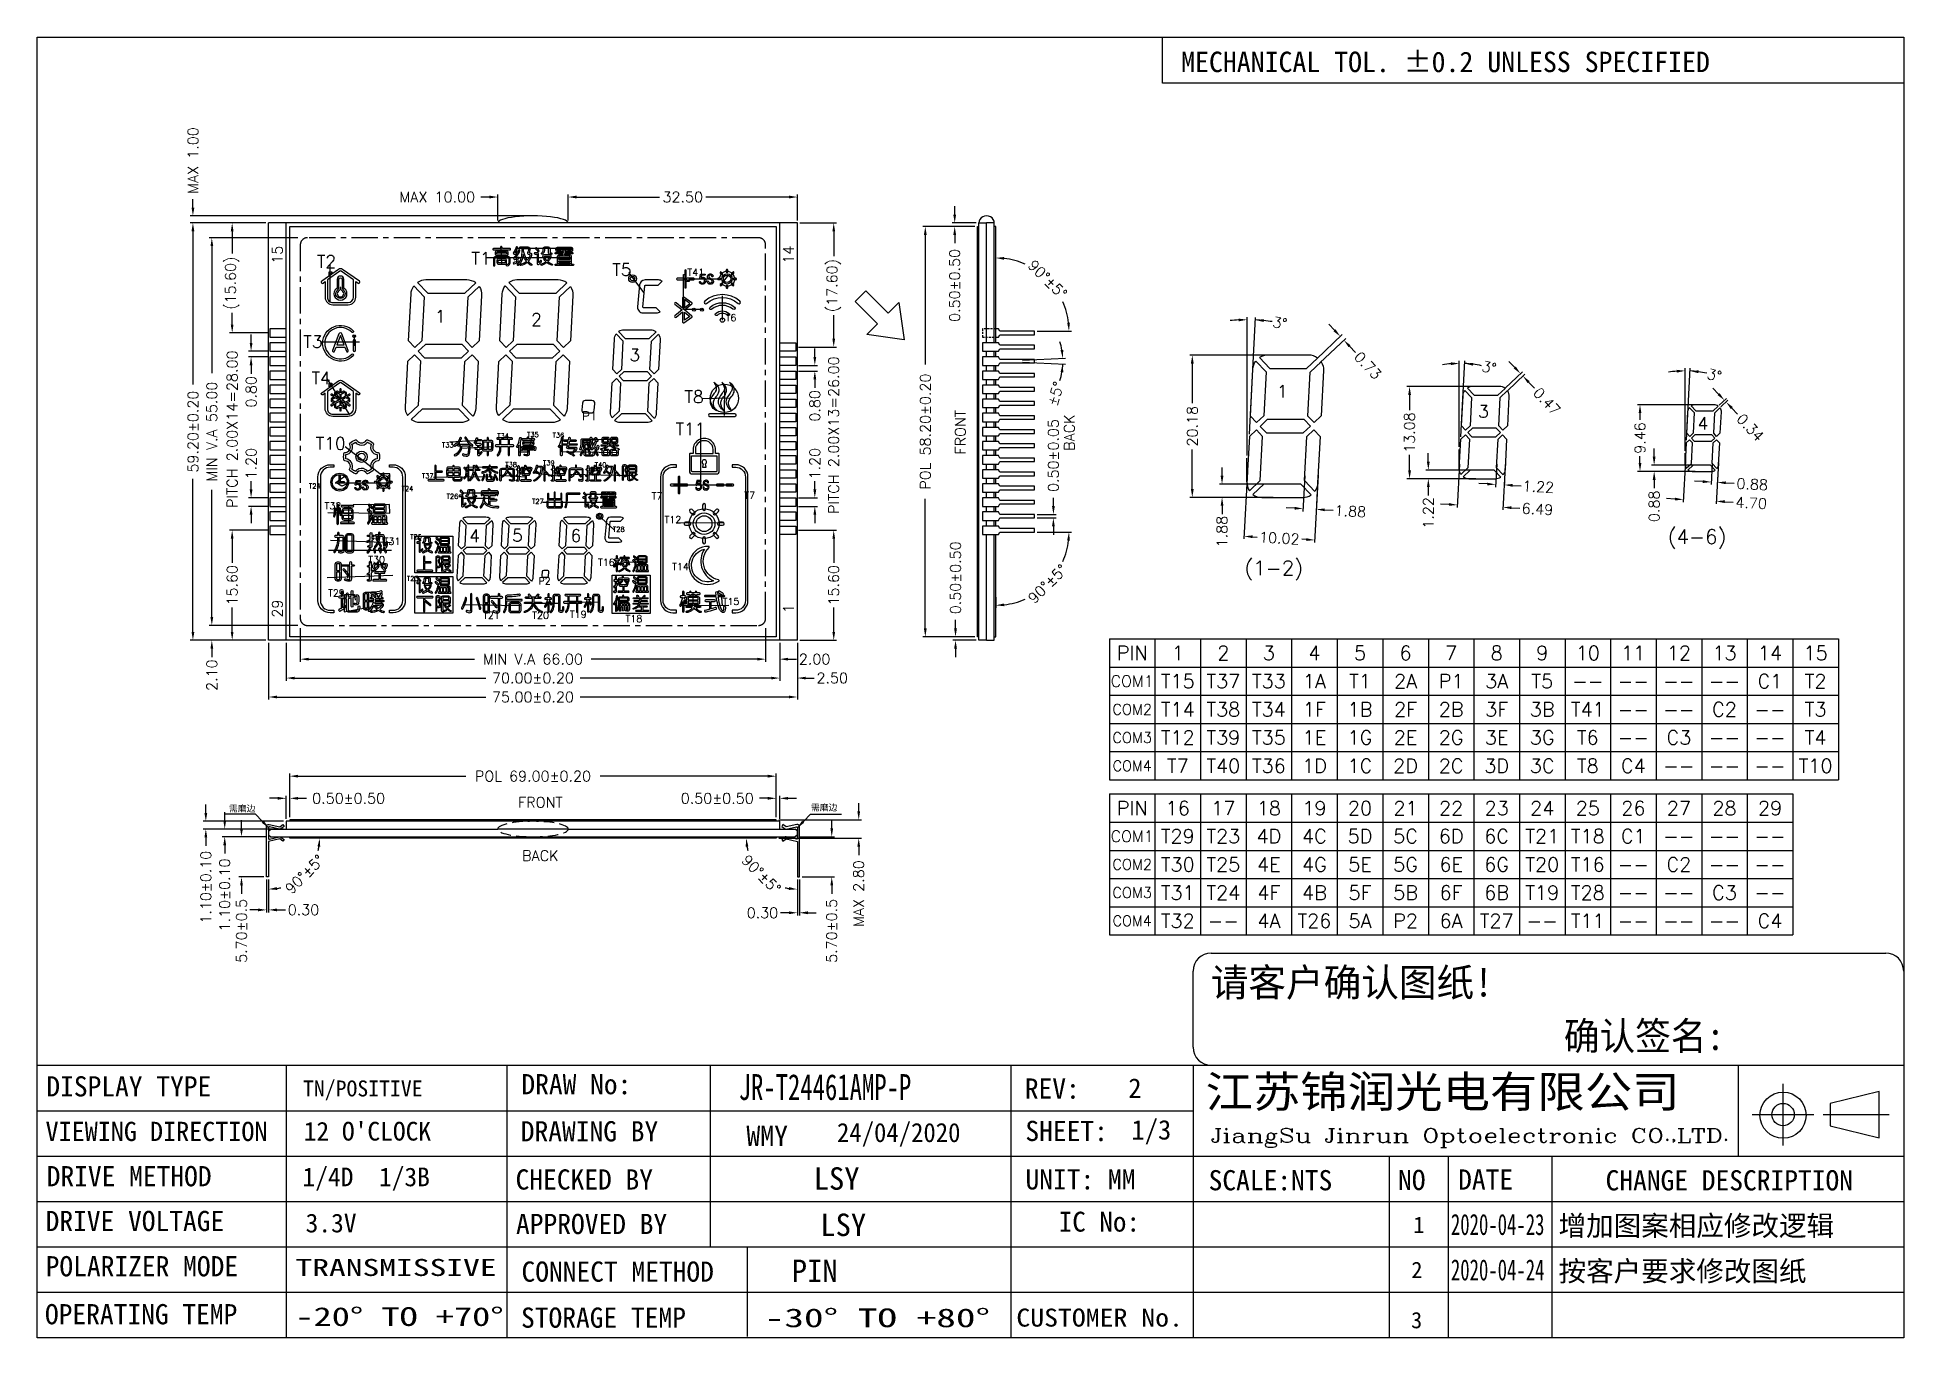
# Model space of a CAD drawing. Header units: millimetres. Extents: x -41 to 727, y -91 to 104.
# Drawn here: x -40.7 to 224, y -91 to 93.4 of the extents above; entities that cross this region are included whole.
import ezdxf
from ezdxf.enums import TextEntityAlignment as Align

# ---------------------------------------------------------------- set-up
doc = ezdxf.new("R2010")
doc.units = ezdxf.units.MM
doc.header["$LTSCALE"] = 3
doc.header["$MEASUREMENT"] = 0
doc.linetypes.add('CENTER', pattern=[2, 1.25, -0.25, 0.25, -0.25])
doc.linetypes.add('DASHED', pattern=[0.75, 0.5, -0.25])
for name, color, linetype in [('1', 2, 'Continuous'), ('DIM', 102, 'Continuous'), ('POL', 1, 'Continuous'), ('VA', 5, 'Continuous')]:
    doc.layers.add(name, color=color, linetype=linetype)
doc.styles.add('ROMANC', font='romanc')
doc.styles.add('ROMANS', font='romans.shx')
doc.styles.add('SSSoft_Romans', font='Romans')
doc.styles.add('style1', font='simhei_0.ttf')
doc.styles.add('样式 SZ', font='SimSun.ttf')
doc.dimstyles.new('1.00', dxfattribs={"dimscale": 0.4, "dimtxt": 2.5, "dimasz": 2.5, "dimexe": 1.25, "dimexo": 0.625, "dimtad": 0, "dimzin": 1, "dimdsep": 46, "dimtxsty": 'Standard', "dimcen": 2.5, "dimadec": 0, "dimazin": 0, "dimtfac": 1, "dimtmove": 0, "dimatfit": 3, "dimfxl": 0, "dimarcsym": 0})
doc.dimstyles.new('1h5', dxfattribs={"dimtxt": 1.5, "dimasz": 1.2, "dimexe": 0.6, "dimexo": 0.3, "dimgap": 0.3, "dimtad": 0, "dimtxsty": 'Standard', "dimcen": 1.2, "dimadec": 0, "dimazin": 0, "dimtfac": 1, "dimtmove": 0, "dimatfit": 3, "dimfxl": 0, "dimarcsym": 0})

msp = doc.modelspace()

# ---------------------------------------------------------------- texts
for s, height, p in [('MECHANICAL TOL. %%P0.2 UNLESS SPECIFIED', 2.9011, (121.54, 88.502)), ('WMY', 2.8931, (59.875, -63.85))]:
    msp.add_text(s, height=height).set_placement(p)
at = {"style": 'ROMANS'}
for s, p in [('15', (-6.65, 62.6)), ('14', (65.85, 62.6)), ('FRONT', (90.218, 37.413)), ('BACK', (105.677, 37.353)), ('29', (-6.65, 12.4)), ('1', (65.85, 12.4))]:
    msp.add_text(s, height=1.49, rotation=90, dxfattribs=at).set_placement(p, align=Align.MIDDLE)
for s, p in [('FRONT', (30.655, -15.101)), ('BACK', (30.655, -22.665))]:
    msp.add_text(s, height=1.49, dxfattribs=at).set_placement(p, align=Align.MIDDLE)
at = {"style": '样式 SZ'}
for s, height, p in [('DISPLAY TYPE', 2.86553, (-39.416, -56.815)), ('DRAW No:', 2.8655, (27.963, -56.509)), ('REV:', 2.8655, (99.364, -57.127)), ('VIEWING DIRECTION', 2.72225, (-39.533, -63.135)), ('DRAWING BY', 2.8655, (27.875, -63.188)), ('SHEET:', 2.8655, (99.446, -63.142)), ('DRIVE METHOD', 2.86553, (-39.373, -69.56)), ('CHECKED BY', 2.8655, (27.135, -70.026)), ('UNIT: MM', 2.8655, (99.463, -70.009)), ('SCALE:NTS', 2.8655, (125.435, -70.133)), ('NO', 2.8655, (152.31, -70.096)), ('DATE', 2.8655, (160.832, -70.034)), ('DRIVE VOLTAGE', 2.86553, (-39.528, -75.911)), ('APPROVED BY', 2.86553, (27.198, -76.338)), ('增加图案相应修改逻辑', 2.8655, (175.065, -76.586)), ('POLARIZER MODE', 2.86553, (-39.515, -82.335)), ('CONNECT METHOD', 2.86553, (27.976, -83.098)), ('按客户要求修改图纸', 2.8655, (175.065, -83.027)), ('OPERATING TEMP', 2.86553, (-39.617, -89.139)), ('STORAGE TEMP', 2.86553, (27.908, -89.628))]:
    msp.add_text(s, height=height, dxfattribs=at).set_placement(p)
at = {"color": 7}
for s, height, p in [('TN/POSITIVE', 2.26643, (-3.015, -56.815)), ('2', 2.767, (114.041, -57.024)), ("12 O'CLOCK", 2.6564, (-2.916, -63.074)), ('1/3', 2.7671, (114.488, -62.927)), ('1/4D  1/3B', 2.6564, (-3.09, -69.557)), ('LSY', 3.1877, (69.421, -70.051)), ('3.3V', 2.6564, (-2.648, -76.101)), ('LSY', 3.1877, (70.361, -76.622)), ('IC No:', 2.8225, (104.181, -75.993)), ('1', 2.319, (154.477, -76.18)), ('PIN', 3.1877, (66.311, -83.142)), ('2', 2.319, (154.189, -82.582)), ('3', 2.319, (154.149, -89.705))]:
    msp.add_text(s, height=height, dxfattribs=at).set_placement(p)
at = {"color": 7, "width": 0.7}
msp.add_text('JR-T24461AMP-P', height=3.67226, dxfattribs=at).set_placement((58.781, -57.315))
at = {"color": 7}
for s, height, width, p, p2 in [('24/04/2020', 2.7197, 0.702501, (72.724, -63.294), (90.237, -63.294)), ('TRANSMISSIVE', 2.41371, 1.042765, (-4.082, -82.286), (24.443, -82.286)), ('   -20%%D TO +70%%D', 2.65644, 1.026144, (-11.805, -89.373), (25.449, -89.373)), ('   -30%%D TO +80%%D', 2.65644, 1.110392, (54.123, -89.551), (94.435, -89.551))]:
    msp.add_text(s, height=height, dxfattribs=dict(at, width=width)).set_placement(p, p2, align=Align.FIT)
at = {"style": '样式 SZ', "width": 0.65}
for s, p in [('2020-04-23', (159.803, -76.475)), ('2020-04-24', (159.803, -82.915))]:
    msp.add_text(s, height=3, dxfattribs=at).set_placement(p)
at = {"width": 0.842026}
msp.add_text('CUSTOMER No.', height=2.55122, dxfattribs=at).set_placement((98.165, -89.466), (121.796, -89.466), align=Align.FIT)
at = {"insert": (181.741, -67.28), "char_height": 2.86553, "width": 7.61355594369578e-15, "attachment_point": 1, "style": '样式 SZ'}
msp.add_mtext('{\\f宋体|b0|i0|c134|p2;CHANGE DESCRIPTION  }', dxfattribs=at)
at = {"color": 7, "insert": (121.59, -85.566), "char_height": 2.76713, "width": 37.134, "attachment_point": 1}
msp.add_mtext('{\\f仿宋_GB2312|b0|i0|c134|p49; }', dxfattribs=at)
at = {"layer": '1', "style": '样式 SZ'}
for s, width, p, p2 in [('请客户确认图纸!', 0.94282, (125.736, -42.635), (165.761, -42.635)), ('确认签名:', 0.893651, (175.82, -50.229), (198.583, -50.229))]:
    msp.add_text(s, height=3.9799, dxfattribs=dict(at, width=width)).set_placement(p, p2, align=Align.FIT)
at = {"layer": '1', "lineweight": 18, "style": 'style1', "width": 1.1}
msp.add_text('江苏锦润光电有限公司', height=4.4816, dxfattribs=at).set_placement((124.997, -58.387))
at = {"layer": '1', "lineweight": 18, "style": 'ROMANC', "width": 1.13655}
msp.add_text('JiangSu Jinrun Optoelectronic CO.,LTD.', height=2.0016, dxfattribs=at).set_placement((125.726, -63.369), (199.282, -63.369), align=Align.FIT)
at = {"layer": 'DIM', "linetype": 'Continuous', "ltscale": 0.5, "style": 'ROMANS'}
for s, height, p in [('T2', 1.7632, (-1.055, 60.754)), ('T1', 1.7632, (20.867, 61.216)), ('T5', 1.7632, (40.854, 59.601)), ('T41', 1, (51.496, 59.597)), ('1', 1.763, (15.718, 52.983)), ('2', 1.763, (29.337, 52.519)), ('T6', 1, (56.927, 53.154)), ('T3', 1.7632, (-2.973, 49.396)), ('3', 1.763, (43.281, 47.493)), ('T4', 1.7632, (-1.805, 44.219)), ('T8', 1.7632, (51.089, 41.571)), ('1', 1.763, (135.129, 42.323)), ('P1', 1.2343, (36.56, 39.113)), ('3', 1.763, (163.667, 39.486)), ('T34', 0.6912, (24.538, 36.52)), ('T35', 0.6912, (28.77, 36.722)), ('T36', 0.6912, (32.39, 36.644)), ('T11', 1.7632, (49.815, 36.982)), ('4', 1.763, (194.789, 37.804)), ('T10', 1.7632, (-1.214, 34.949)), ('T33', 0.6912, (16.695, 35.255)), ('T38', 0.6912, (25.677, 32.477)), ('T39', 0.6912, (31.019, 32.718)), ('T40', 0.6912, (38.361, 32.446)), ('T24', 0.6912, (-2.171, 29.443)), ('T24', 0.6912, (10.975, 29.074)), ('T37', 0.6912, (13.851, 30.877)), ('T32', 0.9874, (0.045, 26.48)), ('T26', 0.6912, (17.352, 27.981)), ('T27', 0.6912, (29.466, 27.255)), ('T7', 1, (46.436, 27.878)), ('T7', 1, (59.586, 27.974)), ('T28', 0.6912, (40.945, 23.305)), ('T12', 0.9874, (48.263, 24.501)), ('(4-6)', 2.0571, (190.567, 21.573)), ('T31', 0.9874, (8.425, 21.446)), ('T25', 0.6912, (12.179, 22.236)), ('4', 1.763, (20.58, 21.838)), ('5', 1.763, (26.649, 21.908)), ('6', 1.763, (34.939, 21.861)), ('T30', 0.9874, (6.239, 18.827)), ('T16', 0.9874, (38.82, 18.456)), ('T14', 0.9874, (49.349, 17.864)), ('(1-2)', 2.0571, (130.527, 17.126)), ('T23', 0.6912, (11.71, 16.31)), ('P2', 0.9874, (30.388, 15.822)), ('T29', 0.9874, (0.537, 14.096)), ('T15', 0.9874, (56.505, 12.908)), ('T21', 0.9874, (22.524, 10.924)), ('T20', 0.9874, (29.5, 10.925)), ('T19', 0.9874, (34.837, 11.093)), ('T18', 0.9874, (42.741, 10.47))]:
    msp.add_text(s, height=height, dxfattribs=at).set_placement(p)
at = {"layer": 'DIM', "style": 'SSSoft_Romans'}
for s, height, p in [('PIN', 2, (114.598, 6.098)), ('1', 2, (121.06, 6.098)), ('2', 2, (127.522, 6.098)), ('3', 2, (133.984, 6.098)), ('4', 2, (140.446, 6.098)), ('5', 2, (146.908, 6.098)), ('6', 2, (153.37, 6.098)), ('7', 2, (159.832, 6.098)), ('8', 2, (166.294, 6.098)), ('9', 2, (172.756, 6.098)), ('10', 2, (179.218, 6.098)), ('11', 2, (185.68, 6.098)), ('12', 2, (192.142, 6.098)), ('13', 2, (198.604, 6.098)), ('14', 2, (205.066, 6.098)), ('15', 2, (211.528, 6.098)), ('COM1', 1.6284, (114.598, 2.098)), ('T15', 2, (121.06, 2.098)), ('T37', 2, (127.522, 2.098)), ('T33', 2, (133.984, 2.098)), ('1A', 2, (140.446, 2.098)), ('T1', 2, (146.908, 2.098)), ('2A', 2, (153.37, 2.098)), ('P1', 2, (159.832, 2.098)), ('3A', 2, (166.294, 2.098)), ('T5', 2, (172.756, 2.098)), ('C1', 2, (205.066, 2.098)), ('T2', 2, (211.528, 2.098)), ('--', 2, (179.218, 2.098)), ('--', 2, (185.68, 2.098)), ('--', 2, (192.142, 2.098)), ('--', 2, (198.604, 2.098)), ('COM2', 1.5078, (114.598, -1.902)), ('T14', 2, (121.06, -1.902)), ('T38', 2, (127.522, -1.902)), ('T34', 2, (133.984, -1.902)), ('1F', 2, (140.446, -1.902)), ('1B', 2, (146.908, -1.902)), ('2F', 2, (153.37, -1.902)), ('2B', 2, (159.832, -1.902)), ('3F', 2, (166.294, -1.902)), ('3B', 2, (172.756, -1.902)), ('T41', 2, (179.218, -1.902)), ('--', 2, (185.68, -1.902)), ('--', 2, (192.142, -1.902)), ('C2', 2, (198.604, -1.902)), ('--', 2, (205.066, -1.902)), ('T3', 2, (211.528, -1.902)), ('COM3', 1.5078, (114.598, -5.902)), ('T12', 2, (121.06, -5.902)), ('T39', 2, (127.522, -5.902)), ('T35', 2, (133.984, -5.902)), ('1E', 2, (140.446, -5.902)), ('1G', 2, (146.908, -5.902)), ('2E', 2, (153.37, -5.902)), ('2G', 2, (159.832, -5.902)), ('3E', 2, (166.294, -5.902)), ('3G', 2, (172.756, -5.902)), ('T6', 2, (179.218, -5.902)), ('C3', 2, (192.142, -5.902)), ('T4', 2, (211.528, -5.902)), ('--', 2, (185.68, -5.902)), ('--', 2, (198.604, -5.902)), ('--', 2, (205.066, -5.902)), ('COM4', 1.4894, (114.598, -9.902)), ('T7', 2, (121.06, -9.902)), ('T40', 2, (127.522, -9.902)), ('T36', 2, (133.984, -9.902)), ('1D', 2, (140.446, -9.902)), ('1C', 2, (146.908, -9.902)), ('2D', 2, (153.37, -9.902)), ('2C', 2, (159.832, -9.902)), ('3D', 2, (166.294, -9.902)), ('3C', 2, (172.756, -9.902)), ('T8', 2, (179.218, -9.902)), ('C4', 2, (185.68, -9.902)), ('--', 2, (192.142, -9.902)), ('--', 2, (198.604, -9.902)), ('--', 2, (205.066, -9.902)), ('T10', 2, (211.528, -9.902)), ('PIN', 2, (114.598, -15.902)), ('16', 2, (121.06, -15.902)), ('17', 2, (127.522, -15.902)), ('18', 2, (133.984, -15.902)), ('19', 2, (140.446, -15.902)), ('20', 2, (146.908, -15.902)), ('21', 2, (153.37, -15.902)), ('22', 2, (159.832, -15.902)), ('23', 2, (166.294, -15.902)), ('24', 2, (172.756, -15.902)), ('25', 2, (179.218, -15.902)), ('26', 2, (185.68, -15.902)), ('27', 2, (192.142, -15.902)), ('28', 2, (198.604, -15.902)), ('29', 2, (205.066, -15.902)), ('COM1', 1.6284, (114.598, -19.902)), ('T29', 2, (121.06, -19.902)), ('T23', 2, (127.522, -19.902)), ('4D', 2, (133.984, -19.902)), ('4C', 2, (140.446, -19.902)), ('5D', 2, (146.908, -19.902)), ('5C', 2, (153.37, -19.902)), ('6D', 2, (159.832, -19.902)), ('6C', 2, (166.294, -19.902)), ('T21', 2, (172.756, -19.902)), ('T18', 2, (179.218, -19.902)), ('C1', 2, (185.68, -19.902)), ('--', 2, (192.142, -19.902)), ('--', 2, (198.604, -19.902)), ('--', 2, (205.066, -19.902)), ('COM2', 1.5078, (114.598, -23.902)), ('T30', 2, (121.06, -23.902)), ('T25', 2, (127.522, -23.902)), ('4E', 2, (133.984, -23.902)), ('4G', 2, (140.446, -23.902)), ('5E', 2, (146.908, -23.902)), ('5G', 2, (153.37, -23.902)), ('6E', 2, (159.832, -23.902)), ('6G', 2, (166.294, -23.902)), ('T20', 2, (172.756, -23.902)), ('T16', 2, (179.218, -23.902)), ('C2', 2, (192.142, -23.902)), ('--', 2, (185.68, -23.902)), ('--', 2, (198.604, -23.902)), ('--', 2, (205.066, -23.902)), ('COM3', 1.5078, (114.598, -27.902)), ('T31', 2, (121.06, -27.902)), ('T24', 2, (127.522, -27.902)), ('4F', 2, (133.984, -27.902)), ('4B', 2, (140.446, -27.902)), ('5F', 2, (146.908, -27.902)), ('5B', 2, (153.37, -27.902)), ('6F', 2, (159.832, -27.902)), ('6B', 2, (166.294, -27.902)), ('T19', 2, (172.756, -27.902)), ('T28', 2, (179.218, -27.902)), ('--', 2, (185.68, -27.902)), ('--', 2, (192.142, -27.902)), ('C3', 2, (198.604, -27.902)), ('--', 2, (205.066, -27.902)), ('COM4', 1.4894, (114.598, -31.902)), ('T32', 2, (121.06, -31.902)), ('4A', 2, (133.984, -31.902)), ('T26', 2, (140.446, -31.902)), ('5A', 2, (146.908, -31.902)), ('P2', 2, (153.37, -31.902)), ('6A', 2, (159.832, -31.902)), ('T27', 2, (166.294, -31.902)), ('T11', 2, (179.218, -31.902)), ('C4', 2, (205.066, -31.902)), ('--', 2, (127.522, -31.902)), ('--', 2, (172.756, -31.902)), ('--', 2, (185.68, -31.902)), ('--', 2, (192.142, -31.902)), ('--', 2, (198.604, -31.902))]:
    msp.add_text(s, height=height, dxfattribs=at).set_placement(p, align=Align.MIDDLE)
at = {"layer": 'DIM', "style": 'style1'}
for p in [(-13.512, -16.413), (69.029, -16.266)]:
    msp.add_text('需磨边', height=0.8912, dxfattribs=at).set_placement(p)

# ---------------------------------------------------------------- blocks, each defined once
blk = doc.blocks.new('*D0')
at = {"layer": 'DEFPOINTS', "color": 0}
for p in [(100.74, 25.75), (100.74, 25.25), (103.42, 25.75)]:
    blk.add_point(p, dxfattribs=at)
at = {"layer": 'DIM', "color": 0, "lineweight": -2}
for p, q in [((103.42, 26.94), (103.42, 28.13)), ((101.11, 25.75), (103.79, 25.75)), ((101.11, 25.25), (103.79, 25.25)), ((103.42, 24.06), (103.42, 22.87))]:
    blk.add_line(p, q, dxfattribs=at)
at = {"layer": 'DIM', "color": 0}
for points in [[(103.22, 26.94), (103.62, 26.94), (103.42, 25.75)], [(103.22, 24.06), (103.62, 24.06), (103.42, 25.25)]]:
    blk.add_solid(points, dxfattribs=at)
at = {"layer": 'DIM', "color": 0, "insert": (103.42, 34.11), "char_height": 1.49, "attachment_point": 5, "rotation": 90, "style": 'ROMANS'}
blk.add_mtext('0.50%%P0.05', dxfattribs=at)
blk = doc.blocks.new('*D1')
at = {"layer": 'DEFPOINTS', "color": 0}
for p in [(95.84, 47.5), (95.84, 47.5), (98.69, 47.62), (98.69, 47.38), (104.77, 47.63)]:
    blk.add_point(p, dxfattribs=at)
at = {"layer": 'DIM', "color": 0, "lineweight": -2}
for p, q in [((99.06, 47.64), (105.13, 47.91)), ((99.06, 47.36), (105.13, 47.09))]:
    blk.add_line(p, q, dxfattribs=at)
for start, end in [(10.1567, 17.8134), (342.1522, 357.5), (342.1866, 349.8433)]:
    blk.add_arc((95.84, 47.5), 8.93, start, end, dxfattribs=at)
at = {"layer": 'DIM', "color": 0}
for points in [[(104.82, 49.1), (104.43, 49.05), (104.76, 47.89)], [(104.43, 45.95), (104.82, 45.9), (104.76, 47.11)]]:
    blk.add_solid(points, dxfattribs=at)
at = {"layer": 'DIM', "color": 0, "insert": (103.72, 42.86), "char_height": 1.49, "attachment_point": 5, "rotation": 72.1522, "style": 'ROMANS'}
blk.add_mtext('%%p5°', dxfattribs=at)
blk = doc.blocks.new('*D2')
at = {"layer": 'DEFPOINTS', "color": 0}
for p in [(89.54, 8.4), (92.64, 8.4), (92.84, 7.9)]:
    blk.add_point(p, dxfattribs=at)
at = {"layer": 'DIM', "color": 0, "lineweight": -2}
for p, q in [((89.54, 9.59), (89.54, 10.78)), ((92.27, 8.4), (89.17, 8.4)), ((92.47, 7.9), (89.17, 7.9)), ((89.54, 6.71), (89.54, 5.52))]:
    blk.add_line(p, q, dxfattribs=at)
at = {"layer": 'DIM', "color": 0}
for points in [[(89.34, 9.59), (89.74, 9.59), (89.54, 8.4)], [(89.34, 6.71), (89.74, 6.71), (89.54, 7.9)]]:
    blk.add_solid(points, dxfattribs=at)
at = {"layer": 'DIM', "color": 0, "insert": (89.54, 16.76), "char_height": 1.49, "attachment_point": 5, "rotation": 90, "style": 'ROMANS'}
blk.add_mtext('0.50%%p0.50', dxfattribs=at)
blk = doc.blocks.new('*D3')
at = {"layer": 'DEFPOINTS', "color": 0}
for p in [(89.42, 66.6), (92.64, 66.6), (92.84, 67.1)]:
    blk.add_point(p, dxfattribs=at)
at = {"layer": 'DIM', "color": 0, "lineweight": -2}
for p, q in [((89.42, 68.29), (89.42, 69.48)), ((92.47, 67.1), (89.05, 67.1)), ((92.27, 66.6), (89.05, 66.6)), ((89.42, 65.41), (89.42, 64.22))]:
    blk.add_line(p, q, dxfattribs=at)
at = {"layer": 'DIM', "color": 0}
for points in [[(89.22, 68.29), (89.62, 68.29), (89.42, 67.1)], [(89.22, 65.41), (89.62, 65.41), (89.42, 66.6)]]:
    blk.add_solid(points, dxfattribs=at)
at = {"layer": 'DIM', "color": 0, "insert": (89.42, 58.24), "char_height": 1.49, "attachment_point": 5, "rotation": 90, "style": 'ROMANS'}
blk.add_mtext('0.50%%p0.50', dxfattribs=at)
blk = doc.blocks.new('*D4')
at = {"layer": 'DEFPOINTS', "color": 0}
for p in [(-18.63, 67.1), (-7.9, 67.1), (-7.9, 7.9)]:
    blk.add_point(p, dxfattribs=at)
at = {"layer": 'DIM', "color": 0, "lineweight": -2}
for p, q in [((-8.27, 67.1), (-19, 67.1)), ((-18.63, 65.91), (-18.63, 44.18)), ((-18.63, 9.09), (-18.63, 30.82)), ((-8.27, 7.9), (-19, 7.9))]:
    blk.add_line(p, q, dxfattribs=at)
at = {"layer": 'DIM', "color": 0}
for points in [[(-18.83, 65.91), (-18.43, 65.91), (-18.63, 67.1)], [(-18.83, 9.09), (-18.43, 9.09), (-18.63, 7.9)]]:
    blk.add_solid(points, dxfattribs=at)
at = {"layer": 'DIM', "color": 0, "insert": (-18.63, 37.5), "char_height": 1.49, "attachment_point": 5, "rotation": 90, "style": 'ROMANS'}
blk.add_mtext('59.20%%p0.20', dxfattribs=at)
blk = doc.blocks.new('*D5')
at = {"layer": 'DEFPOINTS', "color": 0}
for p in [(-15.95, 65), (-3.4, 65), (-3.4, 10)]:
    blk.add_point(p, dxfattribs=at)
at = {"layer": 'DIM', "color": 0, "lineweight": -2}
for p, q in [((-3.77, 65), (-16.32, 65)), ((-15.95, 63.81), (-15.95, 45.78)), ((-15.95, 11.19), (-15.95, 29.22)), ((-3.77, 10), (-16.32, 10))]:
    blk.add_line(p, q, dxfattribs=at)
at = {"layer": 'DIM', "color": 0}
for points in [[(-16.14, 63.81), (-15.75, 63.81), (-15.95, 65)], [(-16.14, 11.19), (-15.75, 11.19), (-15.95, 10)]]:
    blk.add_solid(points, dxfattribs=at)
at = {"layer": 'DIM', "color": 0, "insert": (-15.95, 37.5), "char_height": 1.49, "attachment_point": 5, "rotation": 90, "style": 'ROMANS'}
blk.add_mtext('MIN V.A 55.00', dxfattribs=at)
blk = doc.blocks.new('*D6')
at = {"layer": 'DEFPOINTS', "color": 0}
for p in [(66.9, 28.1), (66.9, 26.9), (69.58, 28.1)]:
    blk.add_point(p, dxfattribs=at)
at = {"layer": 'DIM', "color": 0, "lineweight": -2}
for p, q in [((69.58, 29.29), (69.58, 30.48)), ((67.27, 28.1), (69.95, 28.1)), ((67.27, 26.9), (69.95, 26.9)), ((69.58, 25.71), (69.58, 24.52))]:
    blk.add_line(p, q, dxfattribs=at)
at = {"layer": 'DIM', "color": 0}
for points in [[(69.38, 29.29), (69.78, 29.29), (69.58, 28.1)], [(69.38, 25.71), (69.78, 25.71), (69.58, 26.9)]]:
    blk.add_solid(points, dxfattribs=at)
at = {"layer": 'DIM', "color": 0, "insert": (69.58, 32.95), "char_height": 1.49, "attachment_point": 5, "rotation": 90, "style": 'ROMANS'}
blk.add_mtext('1.20', dxfattribs=at)
blk = doc.blocks.new('*D7')
at = {"layer": 'DEFPOINTS', "color": 0}
for p in [(66.9, 46.9), (66.9, 46.1), (69.58, 46.1)]:
    blk.add_point(p, dxfattribs=at)
at = {"layer": 'DIM', "color": 0, "lineweight": -2}
for p, q in [((69.58, 48.09), (69.58, 49.28)), ((67.27, 46.9), (69.95, 46.9)), ((67.27, 46.1), (69.95, 46.1)), ((69.58, 44.91), (69.58, 43.72))]:
    blk.add_line(p, q, dxfattribs=at)
at = {"layer": 'DIM', "color": 0}
for points in [[(69.38, 48.09), (69.78, 48.09), (69.58, 46.9)], [(69.38, 44.91), (69.78, 44.91), (69.58, 46.1)]]:
    blk.add_solid(points, dxfattribs=at)
at = {"layer": 'DIM', "color": 0, "insert": (69.58, 41.15), "char_height": 1.49, "attachment_point": 5, "rotation": 90, "style": 'ROMANS'}
blk.add_mtext('0.80', dxfattribs=at)
blk = doc.blocks.new('*D8')
at = {"layer": 'DEFPOINTS', "color": 0}
for p in [(66.9, 49.5), (72.26, 49.5), (66.9, 23.5)]:
    blk.add_point(p, dxfattribs=at)
at = {"layer": 'DIM', "color": 0, "lineweight": -2}
for p, q in [((72.26, 50.69), (72.26, 51.88)), ((67.27, 49.5), (72.64, 49.5)), ((67.27, 23.5), (72.64, 23.5)), ((72.26, 22.31), (72.26, 21.12))]:
    blk.add_line(p, q, dxfattribs=at)
at = {"layer": 'DIM', "color": 0}
for points in [[(72.07, 50.69), (72.46, 50.69), (72.26, 49.5)], [(72.07, 22.31), (72.46, 22.31), (72.26, 23.5)]]:
    blk.add_solid(points, dxfattribs=at)
at = {"layer": 'DIM', "color": 0, "insert": (72.26, 36.99), "char_height": 1.49, "attachment_point": 5, "rotation": 90, "style": 'ROMANS'}
blk.add_mtext('PITCH 2.00X13=26.00', dxfattribs=at)
blk = doc.blocks.new('*D9')
at = {"layer": 'DEFPOINTS', "color": 0}
for p in [(-7.9, 7.9), (67.1, 7.9), (-7.9, -0.15)]:
    blk.add_point(p, dxfattribs=at)
at = {"layer": 'DIM', "color": 0, "lineweight": -2}
for p, q in [((-7.9, 7.53), (-7.9, -0.52)), ((67.1, 7.53), (67.1, -0.52)), ((-6.71, -0.15), (22.92, -0.15)), ((65.91, -0.15), (36.28, -0.15))]:
    blk.add_line(p, q, dxfattribs=at)
at = {"layer": 'DIM', "color": 0}
for points in [[(-6.71, 0.05), (-6.71, -0.34), (-7.9, -0.15)], [(65.91, 0.05), (65.91, -0.34), (67.1, -0.15)]]:
    blk.add_solid(points, dxfattribs=at)
at = {"layer": 'DIM', "color": 0, "insert": (29.6, -0.15), "char_height": 1.49, "attachment_point": 5, "style": 'ROMANS'}
blk.add_mtext('75.00%%p0.20', dxfattribs=at)
blk = doc.blocks.new('*D10')
at = {"layer": 'DEFPOINTS', "color": 0}
for p in [(-5.4, 7.9), (64.6, 7.9), (-5.4, 2.54)]:
    blk.add_point(p, dxfattribs=at)
at = {"layer": 'DIM', "color": 0, "lineweight": -2}
for p, q in [((-5.4, 7.53), (-5.4, 2.16)), ((64.6, 7.53), (64.6, 2.16)), ((-4.21, 2.54), (22.92, 2.54)), ((63.41, 2.54), (36.28, 2.54))]:
    blk.add_line(p, q, dxfattribs=at)
at = {"layer": 'DIM', "color": 0}
for points in [[(-4.21, 2.73), (-4.21, 2.34), (-5.4, 2.54)], [(63.41, 2.73), (63.41, 2.34), (64.6, 2.54)]]:
    blk.add_solid(points, dxfattribs=at)
at = {"layer": 'DIM', "color": 0, "insert": (29.6, 2.54), "char_height": 1.49, "attachment_point": 5, "style": 'ROMANS'}
blk.add_mtext('70.00%%p0.20', dxfattribs=at)
blk = doc.blocks.new('*D11')
at = {"layer": 'DEFPOINTS', "color": 0}
for p in [(-3.4, 10), (62.6, 10), (-3.4, 5.22)]:
    blk.add_point(p, dxfattribs=at)
at = {"layer": 'DIM', "color": 0, "lineweight": -2}
for p, q in [((-3.4, 9.63), (-3.4, 4.85)), ((62.6, 9.63), (62.6, 4.85)), ((-2.21, 5.22), (21.32, 5.22)), ((61.41, 5.22), (37.88, 5.22))]:
    blk.add_line(p, q, dxfattribs=at)
at = {"layer": 'DIM', "color": 0}
for points in [[(-2.21, 5.42), (-2.21, 5.02), (-3.4, 5.22)], [(61.41, 5.42), (61.41, 5.02), (62.6, 5.22)]]:
    blk.add_solid(points, dxfattribs=at)
at = {"layer": 'DIM', "color": 0, "insert": (29.6, 5.22), "char_height": 1.49, "attachment_point": 5, "style": 'ROMANS'}
blk.add_mtext('MIN V.A 66.00', dxfattribs=at)
blk = doc.blocks.new('*D12')
at = {"layer": 'DEFPOINTS', "color": 0}
for p in [(62.6, 10), (64.6, 7.9), (64.6, 5.22)]:
    blk.add_point(p, dxfattribs=at)
at = {"layer": 'DIM', "color": 0, "lineweight": -2}
for p, q in [((62.6, 9.63), (62.6, 4.85)), ((64.6, 7.53), (64.6, 4.85)), ((61.41, 5.22), (60.22, 5.22)), ((65.79, 5.22), (66.98, 5.22))]:
    blk.add_line(p, q, dxfattribs=at)
at = {"layer": 'DIM', "color": 0}
for points in [[(61.41, 5.42), (61.41, 5.02), (62.6, 5.22)], [(65.79, 5.42), (65.79, 5.02), (64.6, 5.22)]]:
    blk.add_solid(points, dxfattribs=at)
at = {"layer": 'DIM', "color": 0, "insert": (69.55, 5.22), "char_height": 1.49, "attachment_point": 5, "style": 'ROMANS'}
blk.add_mtext('2.00', dxfattribs=at)
blk = doc.blocks.new('*D13')
at = {"layer": 'DEFPOINTS', "color": 0}
for p in [(-3.4, 10), (-15.95, 7.9), (-7.9, 7.9)]:
    blk.add_point(p, dxfattribs=at)
at = {"layer": 'DIM', "color": 0, "lineweight": -2}
for p, q in [((-15.95, 11.19), (-15.95, 12.38)), ((-3.77, 10), (-16.32, 10)), ((-8.27, 7.9), (-16.32, 7.9)), ((-15.95, 6.71), (-15.95, 5.52))]:
    blk.add_line(p, q, dxfattribs=at)
at = {"layer": 'DIM', "color": 0}
for points in [[(-16.14, 11.19), (-15.75, 11.19), (-15.95, 10)], [(-16.14, 6.71), (-15.75, 6.71), (-15.95, 7.9)]]:
    blk.add_solid(points, dxfattribs=at)
at = {"layer": 'DIM', "color": 0, "insert": (-15.95, 2.95), "char_height": 1.49, "attachment_point": 5, "rotation": 90, "style": 'ROMANS'}
blk.add_mtext('2.10', dxfattribs=at)
blk = doc.blocks.new('*D14')
at = {"layer": 'DEFPOINTS', "color": 0}
for p in [(24.6, 70.78), (24.6, 67.1), (34.6, 67.1)]:
    blk.add_point(p, dxfattribs=at)
at = {"layer": 'DIM', "color": 0, "lineweight": -2}
for p, q in [((23.41, 70.78), (22.22, 70.78)), ((24.6, 67.47), (24.6, 71.15)), ((34.6, 67.47), (34.6, 71.15)), ((35.79, 70.78), (36.98, 70.78))]:
    blk.add_line(p, q, dxfattribs=at)
at = {"layer": 'DIM', "color": 0}
for points in [[(23.41, 70.98), (23.41, 70.58), (24.6, 70.78)], [(35.79, 70.98), (35.79, 70.58), (34.6, 70.78)]]:
    blk.add_solid(points, dxfattribs=at)
at = {"layer": 'DIM', "color": 0, "insert": (16.03, 70.78), "char_height": 1.49, "attachment_point": 5, "style": 'ROMANS'}
blk.add_mtext('MAX 10.00', dxfattribs=at)
blk = doc.blocks.new('*D15')
at = {"layer": 'DEFPOINTS', "color": 0}
for p in [(67.1, 70.78), (34.6, 67.1), (67.1, 67.1)]:
    blk.add_point(p, dxfattribs=at)
at = {"layer": 'DIM', "color": 0, "lineweight": -2}
for p, q in [((34.6, 67.47), (34.6, 71.15)), ((35.79, 70.78), (47.57, 70.78)), ((65.91, 70.78), (54.13, 70.78)), ((67.1, 67.47), (67.1, 71.15))]:
    blk.add_line(p, q, dxfattribs=at)
at = {"layer": 'DIM', "color": 0}
for points in [[(35.79, 70.98), (35.79, 70.58), (34.6, 70.78)], [(65.91, 70.98), (65.91, 70.58), (67.1, 70.78)]]:
    blk.add_solid(points, dxfattribs=at)
at = {"layer": 'DIM', "color": 0, "insert": (50.85, 70.78), "char_height": 1.49, "attachment_point": 5, "style": 'ROMANS'}
blk.add_mtext('32.50', dxfattribs=at)
blk = doc.blocks.new('*D16')
at = {"layer": 'DEFPOINTS', "color": 0}
for p in [(-18.63, 68.1), (-7.9, 67.1), (29.6, 68.1)]:
    blk.add_point(p, dxfattribs=at)
at = {"layer": 'DIM', "color": 0, "lineweight": -2}
for p, q in [((-18.63, 69.29), (-18.63, 70.48)), ((29.23, 68.1), (-19, 68.1)), ((-8.27, 67.1), (-19, 67.1)), ((-18.63, 65.91), (-18.63, 64.72))]:
    blk.add_line(p, q, dxfattribs=at)
at = {"layer": 'DIM', "color": 0}
for points in [[(-18.83, 69.29), (-18.43, 69.29), (-18.63, 68.1)], [(-18.83, 65.91), (-18.43, 65.91), (-18.63, 67.1)]]:
    blk.add_solid(points, dxfattribs=at)
at = {"layer": 'DIM', "color": 0, "insert": (-18.63, 75.96), "char_height": 1.49, "attachment_point": 5, "rotation": 90, "style": 'ROMANS'}
blk.add_mtext('MAX 1.00', dxfattribs=at)
blk = doc.blocks.new('*D17')
at = {"layer": 'DEFPOINTS', "color": 0}
for p in [(67.1, -19.98), (67.4, -25.68), (71.98, -25.68)]:
    blk.add_point(p, dxfattribs=at)
at = {"layer": 'DIM', "color": 0, "lineweight": -2}
for p, q in [((71.98, -18.79), (71.98, -17.6)), ((67.47, -19.98), (72.36, -19.98)), ((67.77, -25.68), (72.36, -25.68)), ((71.98, -26.87), (71.98, -28.07))]:
    blk.add_line(p, q, dxfattribs=at)
at = {"layer": 'DIM', "color": 0}
for points in [[(71.79, -18.79), (72.18, -18.79), (71.98, -19.98)], [(71.79, -26.87), (72.18, -26.87), (71.98, -25.68)]]:
    blk.add_solid(points, dxfattribs=at)
at = {"layer": 'DIM', "color": 0, "insert": (71.98, -33.33), "char_height": 1.49, "attachment_point": 5, "rotation": 90, "style": 'ROMANS'}
blk.add_mtext('5.70%%p0.5', dxfattribs=at)
blk = doc.blocks.new('*D18')
at = {"layer": 'DEFPOINTS', "color": 0}
for p in [(67.1, -25.68), (67.4, -25.68), (67.1, -30.76)]:
    blk.add_point(p, dxfattribs=at)
at = {"layer": 'DIM', "color": 0, "lineweight": -2}
for p, q in [((67.1, -26.06), (67.1, -31.14)), ((67.4, -26.06), (67.4, -31.14)), ((65.91, -30.76), (64.72, -30.76)), ((68.59, -30.76), (69.78, -30.76))]:
    blk.add_line(p, q, dxfattribs=at)
at = {"layer": 'DIM', "color": 0}
for points in [[(65.91, -30.56), (65.91, -30.96), (67.1, -30.76)], [(68.59, -30.56), (68.59, -30.96), (67.4, -30.76)]]:
    blk.add_solid(points, dxfattribs=at)
at = {"layer": 'DIM', "color": 0, "insert": (62.15, -30.76), "char_height": 1.49, "attachment_point": 5, "style": 'ROMANS'}
blk.add_mtext('0.30', dxfattribs=at)
blk = doc.blocks.new('*D19')
at = {"layer": 'DEFPOINTS', "color": 0}
for p in [(-4.9, -20.18), (64.1, -20.18), (67.1, -19.98), (60.83, -23.8), (67.1, -25.68)]:
    blk.add_point(p, dxfattribs=at)
at = {"layer": 'DIM', "color": 0, "lineweight": -2}
blk.add_line((67.1, -26.06), (67.1, -27.79), dxfattribs=at)
for start, end in [(189.4503, 193.8528), (256.1472, 260.5497)]:
    blk.add_arc((67.1, -20.18), 7.24, start, end, dxfattribs=at)
at = {"layer": 'DIM', "color": 0}
for points in [[(59.77, -21.39), (60.16, -21.35), (59.86, -20.18)], [(65.93, -27.12), (65.9, -27.52), (67.1, -27.42)]]:
    blk.add_solid(points, dxfattribs=at)
at = {"layer": 'DIM', "color": 0, "insert": (61.98, -25.3), "char_height": 1.49, "attachment_point": 5, "rotation": 315, "style": 'ROMANS'}
blk.add_mtext('90°%%p5%%d', dxfattribs=at)
blk = doc.blocks.new('*D20')
at = {"layer": 'DEFPOINTS', "color": 0}
for p in [(-10.38, 28.1), (-7.7, 28.1), (-7.7, 26.9)]:
    blk.add_point(p, dxfattribs=at)
at = {"layer": 'DIM', "color": 0, "lineweight": -2}
for p, q in [((-10.38, 29.29), (-10.38, 30.48)), ((-8.07, 28.1), (-10.75, 28.1)), ((-8.07, 26.9), (-10.75, 26.9)), ((-10.38, 25.71), (-10.38, 24.52))]:
    blk.add_line(p, q, dxfattribs=at)
at = {"layer": 'DIM', "color": 0}
for points in [[(-10.58, 29.29), (-10.18, 29.29), (-10.38, 28.1)], [(-10.58, 25.71), (-10.18, 25.71), (-10.38, 26.9)]]:
    blk.add_solid(points, dxfattribs=at)
at = {"layer": 'DIM', "color": 0, "insert": (-10.38, 32.95), "char_height": 1.49, "attachment_point": 5, "rotation": 90, "style": 'ROMANS'}
blk.add_mtext('1.20', dxfattribs=at)
blk = doc.blocks.new('*D21')
at = {"layer": 'DEFPOINTS', "color": 0}
for p in [(-10.38, 48.1), (-7.7, 48.9), (-7.7, 48.1)]:
    blk.add_point(p, dxfattribs=at)
at = {"layer": 'DIM', "color": 0, "lineweight": -2}
for p, q in [((-10.38, 50.09), (-10.38, 51.28)), ((-8.07, 48.9), (-10.75, 48.9)), ((-8.07, 48.1), (-10.75, 48.1)), ((-10.38, 46.91), (-10.38, 45.72))]:
    blk.add_line(p, q, dxfattribs=at)
at = {"layer": 'DIM', "color": 0}
for points in [[(-10.58, 50.09), (-10.18, 50.09), (-10.38, 48.9)], [(-10.58, 46.91), (-10.18, 46.91), (-10.38, 48.1)]]:
    blk.add_solid(points, dxfattribs=at)
at = {"layer": 'DIM', "color": 0, "insert": (-10.38, 43.15), "char_height": 1.49, "attachment_point": 5, "rotation": 90, "style": 'ROMANS'}
blk.add_mtext('0.80', dxfattribs=at)
blk = doc.blocks.new('*D22')
at = {"layer": 'DEFPOINTS', "color": 0}
for p in [(-13.06, 51.5), (-7.7, 51.5), (-7.7, 23.5)]:
    blk.add_point(p, dxfattribs=at)
at = {"layer": 'DIM', "color": 0, "lineweight": -2}
for p, q in [((-13.06, 52.69), (-13.06, 53.88)), ((-8.07, 51.5), (-13.44, 51.5)), ((-8.07, 23.5), (-13.44, 23.5)), ((-13.06, 22.31), (-13.06, 21.12))]:
    blk.add_line(p, q, dxfattribs=at)
at = {"layer": 'DIM', "color": 0}
for points in [[(-13.26, 52.69), (-12.87, 52.69), (-13.06, 51.5)], [(-13.26, 22.31), (-12.87, 22.31), (-13.06, 23.5)]]:
    blk.add_solid(points, dxfattribs=at)
at = {"layer": 'DIM', "color": 0, "insert": (-13.06, 37.83), "char_height": 1.49, "attachment_point": 5, "rotation": 90, "style": 'ROMANS'}
blk.add_mtext('PITCH 2.00X14=28.00', dxfattribs=at)
blk = doc.blocks.new('*D23')
at = {"layer": 'DEFPOINTS', "color": 0}
for p in [(-7.7, 23.5), (-13.06, 7.9), (-7.9, 7.9)]:
    blk.add_point(p, dxfattribs=at)
at = {"layer": 'DIM', "color": 0, "lineweight": -2}
for p, q in [((-8.07, 23.5), (-13.44, 23.5)), ((-13.06, 22.31), (-13.06, 18.87)), ((-13.06, 9.09), (-13.06, 12.53)), ((-8.27, 7.9), (-13.44, 7.9))]:
    blk.add_line(p, q, dxfattribs=at)
at = {"layer": 'DIM', "color": 0}
for points in [[(-13.26, 22.31), (-12.87, 22.31), (-13.06, 23.5)], [(-13.26, 9.09), (-12.87, 9.09), (-13.06, 7.9)]]:
    blk.add_solid(points, dxfattribs=at)
at = {"layer": 'DIM', "color": 0, "insert": (-13.06, 15.7), "char_height": 1.49, "attachment_point": 5, "rotation": 90, "style": 'ROMANS'}
blk.add_mtext('15.60', dxfattribs=at)
blk = doc.blocks.new('*D24')
at = {"layer": 'DEFPOINTS', "color": 0}
for p in [(-7.9, -19.98), (-11.74, -25.68), (-8.2, -25.68)]:
    blk.add_point(p, dxfattribs=at)
at = {"layer": 'DIM', "color": 0, "lineweight": -2}
for p, q in [((-11.74, -18.79), (-11.74, -17.6)), ((-8.27, -19.98), (-12.11, -19.98)), ((-8.57, -25.68), (-12.11, -25.68)), ((-11.74, -26.87), (-11.74, -28.07))]:
    blk.add_line(p, q, dxfattribs=at)
at = {"layer": 'DIM', "color": 0}
for points in [[(-11.94, -18.79), (-11.54, -18.79), (-11.74, -19.98)], [(-11.94, -26.87), (-11.54, -26.87), (-11.74, -25.68)]]:
    blk.add_solid(points, dxfattribs=at)
at = {"layer": 'DIM', "color": 0, "insert": (-11.74, -33.33), "char_height": 1.49, "attachment_point": 5, "rotation": 90, "style": 'ROMANS'}
blk.add_mtext('5.70%%p0.5', dxfattribs=at)
blk = doc.blocks.new('*D25')
at = {"layer": 'DEFPOINTS', "color": 0}
for p in [(-8.2, -25.68), (-7.9, -25.68), (-7.9, -30.35)]:
    blk.add_point(p, dxfattribs=at)
at = {"layer": 'DIM', "color": 0, "lineweight": -2}
for p, q in [((-8.2, -26.06), (-8.2, -30.73)), ((-7.9, -26.06), (-7.9, -30.73)), ((-9.39, -30.35), (-10.58, -30.35)), ((-6.71, -30.35), (-5.52, -30.35))]:
    blk.add_line(p, q, dxfattribs=at)
at = {"layer": 'DIM', "color": 0}
for points in [[(-9.39, -30.15), (-9.39, -30.55), (-8.2, -30.35)], [(-6.71, -30.15), (-6.71, -30.55), (-7.9, -30.35)]]:
    blk.add_solid(points, dxfattribs=at)
at = {"layer": 'DIM', "color": 0, "insert": (-2.95, -30.35), "char_height": 1.49, "attachment_point": 5, "style": 'ROMANS'}
blk.add_mtext('0.30', dxfattribs=at)
blk = doc.blocks.new('*D26')
at = {"layer": 'DEFPOINTS', "color": 0}
for p in [(-7.9, -19.98), (-4.9, -20.18), (64.1, -20.18), (-7.9, -25.68), (-4.28, -26.45)]:
    blk.add_point(p, dxfattribs=at)
at = {"layer": 'DIM', "color": 0, "lineweight": -2}
blk.add_line((-7.9, -26.06), (-7.9, -27.79), dxfattribs=at)
for start, end in [(346.1472, 350.5497), (279.4503, 283.8528)]:
    blk.add_arc((-7.9, -20.18), 7.24, start, end, dxfattribs=at)
at = {"layer": 'DIM', "color": 0}
for points in [[(-0.96, -21.35), (-0.57, -21.39), (-0.66, -20.18)], [(-6.7, -27.52), (-6.73, -27.12), (-7.9, -27.42)]]:
    blk.add_solid(points, dxfattribs=at)
at = {"layer": 'DIM', "color": 0, "insert": (-2.78, -25.3), "char_height": 1.49, "attachment_point": 5, "rotation": 45, "style": 'ROMANS'}
blk.add_mtext('90°%%p5%%d', dxfattribs=at)
blk = doc.blocks.new('*D27')
at = {"layer": 'DEFPOINTS', "color": 0}
for p in [(-14.12, -19.98), (-7.9, -18.88), (-7.9, -19.98)]:
    blk.add_point(p, dxfattribs=at)
at = {"layer": 'DIM', "color": 0, "lineweight": -2}
for p, q in [((-14.12, -17.69), (-14.12, -16.5)), ((-8.27, -18.88), (-14.49, -18.88)), ((-8.27, -19.98), (-14.49, -19.98)), ((-14.12, -21.17), (-14.12, -22.37))]:
    blk.add_line(p, q, dxfattribs=at)
at = {"layer": 'DIM', "color": 0}
for points in [[(-14.32, -17.69), (-13.92, -17.69), (-14.12, -18.88)], [(-14.32, -21.17), (-13.92, -21.17), (-14.12, -19.98)]]:
    blk.add_solid(points, dxfattribs=at)
at = {"layer": 'DIM', "color": 0, "insert": (-14.12, -28.23), "char_height": 1.49, "attachment_point": 5, "rotation": 90, "style": 'ROMANS'}
blk.add_mtext('1.10%%p0.10', dxfattribs=at)
blk = doc.blocks.new('*D28')
at = {"layer": 'DEFPOINTS', "color": 0}
for p in [(-5.4, -17.78), (-16.8, -18.88), (-5.4, -18.88)]:
    blk.add_point(p, dxfattribs=at)
at = {"layer": 'DIM', "color": 0, "lineweight": -2}
for p, q in [((-16.8, -16.59), (-16.8, -15.4)), ((-5.77, -17.78), (-17.18, -17.78)), ((-5.77, -18.88), (-17.18, -18.88)), ((-16.8, -20.07), (-16.8, -21.27))]:
    blk.add_line(p, q, dxfattribs=at)
at = {"layer": 'DIM', "color": 0}
for points in [[(-17, -16.59), (-16.6, -16.59), (-16.8, -17.78)], [(-17, -20.07), (-16.6, -20.07), (-16.8, -18.88)]]:
    blk.add_solid(points, dxfattribs=at)
at = {"layer": 'DIM', "color": 0, "insert": (-16.8, -27.13), "char_height": 1.49, "attachment_point": 5, "rotation": 90, "style": 'ROMANS'}
blk.add_mtext('1.10%%p0.10', dxfattribs=at)
blk = doc.blocks.new('*D29')
at = {"layer": 'DEFPOINTS', "color": 0}
for p in [(64.1, -14.52), (64.1, -17.58), (64.6, -17.78)]:
    blk.add_point(p, dxfattribs=at)
at = {"layer": 'DIM', "color": 0, "lineweight": -2}
for p, q in [((62.91, -14.52), (61.72, -14.52)), ((64.1, -17.21), (64.1, -14.15)), ((64.6, -17.41), (64.6, -14.15)), ((65.79, -14.52), (66.98, -14.52))]:
    blk.add_line(p, q, dxfattribs=at)
at = {"layer": 'DIM', "color": 0}
for points in [[(62.91, -14.32), (62.91, -14.72), (64.1, -14.52)], [(65.79, -14.32), (65.79, -14.72), (64.6, -14.52)]]:
    blk.add_solid(points, dxfattribs=at)
at = {"layer": 'DIM', "color": 0, "insert": (55.74, -14.52), "char_height": 1.49, "attachment_point": 5, "style": 'ROMANS'}
blk.add_mtext('0.50%%p0.50', dxfattribs=at)
blk = doc.blocks.new('*D30')
at = {"layer": 'DEFPOINTS', "color": 0}
for p in [(-4.9, -14.52), (-5.4, -17.78), (-4.9, -17.58)]:
    blk.add_point(p, dxfattribs=at)
at = {"layer": 'DIM', "color": 0, "lineweight": -2}
for p, q in [((-6.59, -14.52), (-7.78, -14.52)), ((-5.4, -17.41), (-5.4, -14.15)), ((-4.9, -17.21), (-4.9, -14.15)), ((-3.71, -14.52), (-2.52, -14.52))]:
    blk.add_line(p, q, dxfattribs=at)
at = {"layer": 'DIM', "color": 0}
for points in [[(-6.59, -14.32), (-6.59, -14.72), (-5.4, -14.52)], [(-3.71, -14.32), (-3.71, -14.72), (-4.9, -14.52)]]:
    blk.add_solid(points, dxfattribs=at)
at = {"layer": 'DIM', "color": 0, "insert": (3.46, -14.52), "char_height": 1.49, "attachment_point": 5, "style": 'ROMANS'}
blk.add_mtext('0.50%%p0.50', dxfattribs=at)
blk = doc.blocks.new('*D31')
at = {"layer": 'DEFPOINTS', "color": 0}
for p in [(64.1, -11.38), (-4.9, -17.58), (64.1, -17.58)]:
    blk.add_point(p, dxfattribs=at)
at = {"layer": 'DIM', "color": 0, "lineweight": -2}
for p, q in [((-4.9, -17.21), (-4.9, -11.01)), ((-3.71, -11.38), (20.08, -11.38)), ((62.91, -11.38), (39.12, -11.38)), ((64.1, -17.21), (64.1, -11.01))]:
    blk.add_line(p, q, dxfattribs=at)
at = {"layer": 'DIM', "color": 0}
for points in [[(-3.71, -11.18), (-3.71, -11.58), (-4.9, -11.38)], [(62.91, -11.18), (62.91, -11.58), (64.1, -11.38)]]:
    blk.add_solid(points, dxfattribs=at)
at = {"layer": 'DIM', "color": 0, "insert": (29.6, -11.38), "char_height": 1.49, "attachment_point": 5, "style": 'ROMANS'}
blk.add_mtext('POL 69.00%%p0.20', dxfattribs=at)
blk = doc.blocks.new('*D32')
at = {"layer": 'DEFPOINTS', "color": 0}
for p in [(64.1, -17.58), (64.1, -20.18), (75.81, -20.18)]:
    blk.add_point(p, dxfattribs=at)
at = {"layer": 'DIM', "color": 0, "lineweight": -2}
for p, q in [((75.81, -16.39), (75.81, -15.2)), ((64.47, -17.58), (76.18, -17.58)), ((64.47, -20.18), (76.18, -20.18)), ((75.81, -21.37), (75.81, -22.57))]:
    blk.add_line(p, q, dxfattribs=at)
at = {"layer": 'DIM', "color": 0}
for points in [[(75.61, -16.39), (76, -16.39), (75.81, -17.58)], [(75.61, -21.37), (76, -21.37), (75.81, -20.18)]]:
    blk.add_solid(points, dxfattribs=at)
at = {"layer": 'DIM', "color": 0, "insert": (75.81, -28.04), "char_height": 1.49, "attachment_point": 5, "rotation": 90, "style": 'ROMANS'}
blk.add_mtext('MAX 2.80', dxfattribs=at)
blk = doc.blocks.new('*D33')
at = {"layer": 'DEFPOINTS', "color": 0}
for p in [(95.24, 22.9), (95.84, 23.25), (100.74, 23.25), (95.24, 14.4), (100.44, 14.25)]:
    blk.add_point(p, dxfattribs=at)
at = {"layer": 'DIM', "color": 0, "lineweight": -2}
for p, q in [((101.11, 23.25), (106.01, 23.25)), ((95.24, 14.03), (95.24, 12.48))]:
    blk.add_line(p, q, dxfattribs=at)
for start, end in [(336.2949, 353.4254), (276.5746, 293.7051)]:
    blk.add_arc((95.24, 23.25), 10.39, start, end, dxfattribs=at)
at = {"layer": 'DIM', "color": 0}
for points in [[(105.37, 22.07), (105.76, 22.05), (105.63, 23.25)], [(96.44, 12.73), (96.42, 13.12), (95.24, 12.86)]]:
    blk.add_solid(points, dxfattribs=at)
at = {"layer": 'DIM', "color": 0, "insert": (102.59, 15.9), "char_height": 1.49, "attachment_point": 5, "rotation": 45, "style": 'ROMANS'}
blk.add_mtext('90°%%p5%%d', dxfattribs=at)
blk = doc.blocks.new('*D34')
at = {"layer": 'DEFPOINTS', "color": 0}
for p in [(95.24, 60.6), (104.24, 56.95), (95.24, 52.1), (95.84, 51.75), (100.74, 51.75)]:
    blk.add_point(p, dxfattribs=at)
at = {"layer": 'DIM', "color": 0, "lineweight": -2}
for p, q in [((95.24, 60.97), (95.24, 62.52)), ((101.11, 51.75), (106.01, 51.75))]:
    blk.add_line(p, q, dxfattribs=at)
for start, end in [(66.2949, 83.4254), (6.5746, 23.7051)]:
    blk.add_arc((95.24, 51.75), 10.39, start, end, dxfattribs=at)
at = {"layer": 'DIM', "color": 0}
for points in [[(96.42, 61.88), (96.44, 62.27), (95.24, 62.14)], [(105.76, 52.95), (105.37, 52.93), (105.63, 51.75)]]:
    blk.add_solid(points, dxfattribs=at)
at = {"layer": 'DIM', "color": 0, "insert": (102.59, 59.1), "char_height": 1.49, "attachment_point": 5, "rotation": 315, "style": 'ROMANS'}
blk.add_mtext('90°%%p5%%d', dxfattribs=at)
blk = doc.blocks.new('*D35')
at = {"layer": 'DEFPOINTS', "color": 0}
for p in [(85.25, 66.6), (92.64, 66.6), (92.64, 8.4)]:
    blk.add_point(p, dxfattribs=at)
at = {"layer": 'DIM', "color": 0, "lineweight": -2}
for p, q in [((92.27, 66.6), (84.88, 66.6)), ((85.25, 65.41), (85.25, 47.02)), ((85.25, 9.59), (85.25, 27.98)), ((92.27, 8.4), (84.88, 8.4))]:
    blk.add_line(p, q, dxfattribs=at)
at = {"layer": 'DIM', "color": 0}
for points in [[(85.05, 65.41), (85.45, 65.41), (85.25, 66.6)], [(85.05, 9.59), (85.45, 9.59), (85.25, 8.4)]]:
    blk.add_solid(points, dxfattribs=at)
at = {"layer": 'DIM', "color": 0, "insert": (85.25, 37.5), "char_height": 1.49, "attachment_point": 5, "rotation": 90, "style": 'ROMANS'}
blk.add_mtext('POL 58.20%%p0.20', dxfattribs=at)
blk = doc.blocks.new('*D36')
at = {"layer": 'DEFPOINTS', "color": 0}
for p in [(-13.06, 67.1), (-7.9, 67.1), (-7.7, 51.5)]:
    blk.add_point(p, dxfattribs=at)
at = {"layer": 'DIM', "color": 0, "lineweight": -2}
for p, q in [((-8.27, 67.1), (-13.44, 67.1)), ((-13.06, 65.91), (-13.06, 62.76)), ((-13.06, 52.69), (-13.06, 54.36)), ((-8.07, 51.5), (-13.44, 51.5))]:
    blk.add_line(p, q, dxfattribs=at)
at = {"layer": 'DIM', "color": 0}
for points in [[(-13.26, 65.91), (-12.87, 65.91), (-13.06, 67.1)], [(-13.26, 52.69), (-12.87, 52.69), (-13.06, 51.5)]]:
    blk.add_solid(points, dxfattribs=at)
at = {"layer": 'DIM', "color": 0, "insert": (-13.06, 58.56), "char_height": 1.49, "attachment_point": 5, "rotation": 90, "style": 'ROMANS'}
blk.add_mtext('(15.60)', dxfattribs=at)
blk = doc.blocks.new('*D37')
at = {"layer": 'DEFPOINTS', "color": 0}
for p in [(66.9, 23.5), (67.1, 7.9), (72.26, 7.9)]:
    blk.add_point(p, dxfattribs=at)
at = {"layer": 'DIM', "color": 0, "lineweight": -2}
for p, q in [((67.27, 23.5), (72.64, 23.5)), ((72.26, 22.31), (72.26, 18.87)), ((72.26, 9.09), (72.26, 12.53)), ((67.47, 7.9), (72.64, 7.9))]:
    blk.add_line(p, q, dxfattribs=at)
at = {"layer": 'DIM', "color": 0}
for points in [[(72.07, 22.31), (72.46, 22.31), (72.26, 23.5)], [(72.07, 9.09), (72.46, 9.09), (72.26, 7.9)]]:
    blk.add_solid(points, dxfattribs=at)
at = {"layer": 'DIM', "color": 0, "insert": (72.26, 15.7), "char_height": 1.49, "attachment_point": 5, "rotation": 90, "style": 'ROMANS'}
blk.add_mtext('15.60', dxfattribs=at)
blk = doc.blocks.new('*D38')
at = {"layer": 'DEFPOINTS', "color": 0}
for p in [(67.1, 67.1), (72.26, 67.1), (66.9, 49.5)]:
    blk.add_point(p, dxfattribs=at)
at = {"layer": 'DIM', "color": 0, "lineweight": -2}
for p, q in [((67.47, 67.1), (72.64, 67.1)), ((72.26, 65.91), (72.26, 62.41)), ((72.26, 50.69), (72.26, 54.01)), ((67.27, 49.5), (72.64, 49.5))]:
    blk.add_line(p, q, dxfattribs=at)
at = {"layer": 'DIM', "color": 0}
for points in [[(72.07, 65.91), (72.46, 65.91), (72.26, 67.1)], [(72.07, 50.69), (72.46, 50.69), (72.26, 49.5)]]:
    blk.add_solid(points, dxfattribs=at)
at = {"layer": 'DIM', "color": 0, "insert": (72.26, 58.21), "char_height": 1.49, "attachment_point": 5, "rotation": 90, "style": 'ROMANS'}
blk.add_mtext('(17.60)', dxfattribs=at)
blk = doc.blocks.new('*D39')
at = {"layer": 'DEFPOINTS', "color": 0}
for p in [(64.6, 7.9), (67.1, 7.9), (67.1, 2.54)]:
    blk.add_point(p, dxfattribs=at)
at = {"layer": 'DIM', "color": 0, "lineweight": -2}
for p, q in [((64.6, 7.53), (64.6, 2.16)), ((67.1, 7.53), (67.1, 2.16)), ((63.41, 2.54), (62.22, 2.54)), ((68.29, 2.54), (69.48, 2.54))]:
    blk.add_line(p, q, dxfattribs=at)
at = {"layer": 'DIM', "color": 0}
for points in [[(63.41, 2.73), (63.41, 2.34), (64.6, 2.54)], [(68.29, 2.73), (68.29, 2.34), (67.1, 2.54)]]:
    blk.add_solid(points, dxfattribs=at)
at = {"layer": 'DIM', "color": 0, "insert": (72.05, 2.54), "char_height": 1.49, "attachment_point": 5, "style": 'ROMANS'}
blk.add_mtext('2.50', dxfattribs=at)
blk = doc.blocks.new('*D40')
at = {"layer": 'DEFPOINTS', "color": 0}
for p in [(144.62, 50.47), (140.45, 47.53), (140.95, 47)]:
    blk.add_point(p, dxfattribs=at)
at = {"layer": 'DIM', "color": 0, "lineweight": -2}
for p, q in [((140.72, 47.78), (144.39, 51.26)), ((141.23, 47.25), (144.89, 50.73)), ((143.29, 51.87), (142.47, 52.73)), ((145.44, 49.61), (146.26, 48.74))]:
    blk.add_line(p, q, dxfattribs=at)
at = {"layer": 'DIM', "color": 0}
for points in [[(143.44, 52), (143.15, 51.73), (144.12, 51)], [(145.58, 49.74), (145.3, 49.47), (144.62, 50.47)]]:
    blk.add_solid(points, dxfattribs=at)
at = {"layer": 'DIM', "color": 0, "insert": (148.03, 46.88), "char_height": 1.49, "attachment_point": 5, "rotation": 313.5, "style": 'ROMANS'}
blk.add_mtext('0.73', dxfattribs=at)
blk = doc.blocks.new('*D41')
at = {"layer": 'DEFPOINTS', "color": 0}
for p in [(139.09, 31.62), (140.97, 31.52), (140.7, 26.47)]:
    blk.add_point(p, dxfattribs=at)
at = {"layer": 'DIM', "color": 0, "lineweight": -2}
for p, q in [((139.07, 31.24), (138.81, 26.19)), ((140.95, 31.15), (140.68, 26.1)), ((137.64, 26.63), (136.44, 26.69)), ((141.89, 26.4), (143.08, 26.34))]:
    blk.add_line(p, q, dxfattribs=at)
at = {"layer": 'DIM', "color": 0}
for points in [[(137.65, 26.83), (137.62, 26.43), (138.83, 26.57)], [(141.9, 26.6), (141.88, 26.21), (140.7, 26.47)]]:
    blk.add_solid(points, dxfattribs=at)
at = {"layer": 'DIM', "color": 0, "insert": (145.54, 26.21), "char_height": 1.49, "attachment_point": 5, "rotation": 357, "style": 'ROMANS'}
blk.add_mtext('1.88', dxfattribs=at)
blk = doc.blocks.new('*D42')
at = {"layer": 'DEFPOINTS', "color": 0}
for p in [(130.97, 32.23), (140.98, 31.7), (140.48, 22.12)]:
    blk.add_point(p, dxfattribs=at)
at = {"layer": 'DIM', "color": 0, "lineweight": -2}
for p, q in [((130.95, 31.86), (130.45, 22.28)), ((140.96, 31.33), (140.46, 21.75)), ((131.66, 22.58), (132.31, 22.55)), ((139.29, 22.19), (138.64, 22.22))]:
    blk.add_line(p, q, dxfattribs=at)
at = {"layer": 'DIM', "color": 0}
for points in [[(131.67, 22.78), (131.65, 22.39), (130.47, 22.65)], [(139.3, 22.38), (139.28, 21.99), (140.48, 22.12)]]:
    blk.add_solid(points, dxfattribs=at)
at = {"layer": 'DIM', "color": 0, "insert": (135.47, 22.39), "char_height": 1.49, "attachment_point": 5, "rotation": 357, "style": 'ROMANS'}
blk.add_mtext('10.02', dxfattribs=at)
blk = doc.blocks.new('*D43')
at = {"layer": 'DEFPOINTS', "color": 0}
for p in [(133.76, 30.05), (127.34, 28.17), (133.76, 28.17)]:
    blk.add_point(p, dxfattribs=at)
at = {"layer": 'DIM', "color": 0, "lineweight": -2}
for p, q in [((127.34, 31.24), (127.34, 32.43)), ((133.39, 30.05), (126.97, 30.05)), ((133.39, 28.17), (126.97, 28.17)), ((127.34, 26.98), (127.34, 25.78))]:
    blk.add_line(p, q, dxfattribs=at)
at = {"layer": 'DIM', "color": 0}
for points in [[(127.14, 31.24), (127.54, 31.24), (127.34, 30.05)], [(127.14, 26.98), (127.54, 26.98), (127.34, 28.17)]]:
    blk.add_solid(points, dxfattribs=at)
at = {"layer": 'DIM', "color": 0, "insert": (127.34, 23.32), "char_height": 1.49, "attachment_point": 5, "rotation": 90, "style": 'ROMANS'}
blk.add_mtext('1.88', dxfattribs=at)
blk = doc.blocks.new('*D44')
at = {"layer": 'DEFPOINTS', "color": 0}
for p in [(134.96, 48.35), (123.12, 28.17), (134.96, 28.17)]:
    blk.add_point(p, dxfattribs=at)
at = {"layer": 'DIM', "color": 0, "lineweight": -2}
for p, q in [((134.59, 48.35), (122.75, 48.35)), ((123.12, 47.16), (123.12, 41.54)), ((123.12, 29.36), (123.12, 34.98)), ((134.59, 28.17), (122.75, 28.17))]:
    blk.add_line(p, q, dxfattribs=at)
at = {"layer": 'DIM', "color": 0}
for points in [[(122.92, 47.16), (123.32, 47.16), (123.12, 48.35)], [(122.92, 29.36), (123.32, 29.36), (123.12, 28.17)]]:
    blk.add_solid(points, dxfattribs=at)
at = {"layer": 'DIM', "color": 0, "insert": (123.12, 38.26), "char_height": 1.49, "attachment_point": 5, "rotation": 90, "style": 'ROMANS'}
blk.add_mtext('20.18', dxfattribs=at)
blk = doc.blocks.new('*D45')
at = {"layer": 'DEFPOINTS', "color": 0}
for p in [(131.28, 53.37), (131.21, 36.79), (130.88, 33.73), (130.88, 30.37), (130.88, 30.37)]:
    blk.add_point(p, dxfattribs=at)
at = {"layer": 'DIM', "color": 0, "lineweight": -2}
for p, q in [((130.88, 34.1), (130.88, 53.74)), ((131.23, 37.16), (132.1, 53.71))]:
    blk.add_line(p, q, dxfattribs=at)
for start, end in [(92.9691, 95.9381), (81.0599, 87), (81.0619, 84.0309)]:
    blk.add_arc((130.88, 30.37), 23.01, start, end, dxfattribs=at)
at = {"layer": 'DIM', "color": 0}
for points in [[(129.68, 53.54), (129.69, 53.14), (130.88, 53.37)], [(133.25, 53.05), (133.28, 53.45), (132.08, 53.34)]]:
    blk.add_solid(points, dxfattribs=at)
at = {"layer": 'DIM', "color": 0, "insert": (135.55, 52.92), "char_height": 1.49, "attachment_point": 5, "rotation": 351.0599, "style": 'ROMANS'}
blk.add_mtext('3°', dxfattribs=at)
blk = doc.blocks.new('*D46')
at = {"layer": 'DEFPOINTS', "color": 0}
for p in [(170.01, 45.39), (167.22, 43.39), (167.54, 43.05)]:
    blk.add_point(p, dxfattribs=at)
at = {"layer": 'DIM', "color": 0, "lineweight": -2}
for p, q in [((167.49, 43.65), (169.95, 45.99)), ((167.81, 43.3), (170.28, 45.64)), ((168.86, 46.59), (168.04, 47.46)), ((170.83, 44.52), (171.65, 43.66))]:
    blk.add_line(p, q, dxfattribs=at)
at = {"layer": 'DIM', "color": 0}
for points in [[(169, 46.73), (168.72, 46.46), (169.68, 45.73)], [(170.97, 44.66), (170.68, 44.38), (170.01, 45.39)]]:
    blk.add_solid(points, dxfattribs=at)
at = {"layer": 'DIM', "color": 0, "insert": (173.42, 41.79), "char_height": 1.49, "attachment_point": 5, "rotation": 313.5, "style": 'ROMANS'}
blk.add_mtext('0.47', dxfattribs=at)
blk = doc.blocks.new('*D47')
at = {"layer": 'DEFPOINTS', "color": 0}
for p in [(166.32, 33.26), (167.54, 33.2), (167.37, 29.94)]:
    blk.add_point(p, dxfattribs=at)
at = {"layer": 'DIM', "color": 0, "lineweight": -2}
for p, q in [((166.3, 32.89), (166.13, 29.63)), ((167.52, 32.83), (167.35, 29.57)), ((164.96, 30.07), (163.77, 30.13)), ((168.56, 29.88), (169.75, 29.81))]:
    blk.add_line(p, q, dxfattribs=at)
at = {"layer": 'DIM', "color": 0}
for points in [[(164.97, 30.26), (164.95, 29.87), (166.15, 30)], [(168.57, 30.08), (168.55, 29.68), (167.37, 29.94)]]:
    blk.add_solid(points, dxfattribs=at)
at = {"layer": 'DIM', "color": 0, "insert": (172.21, 29.69), "char_height": 1.49, "attachment_point": 5, "rotation": 357, "style": 'ROMANS'}
blk.add_mtext('1.22', dxfattribs=at)
blk = doc.blocks.new('*D48')
at = {"layer": 'DEFPOINTS', "color": 0}
for p in [(161.04, 33.25), (167.53, 32.91), (167.2, 26.76)]:
    blk.add_point(p, dxfattribs=at)
at = {"layer": 'DIM', "color": 0, "lineweight": -2}
for p, q in [((161.02, 32.88), (160.7, 26.73)), ((167.51, 32.54), (167.18, 26.39)), ((159.53, 27.16), (158.34, 27.23)), ((168.39, 26.7), (169.58, 26.64))]:
    blk.add_line(p, q, dxfattribs=at)
at = {"layer": 'DIM', "color": 0}
for points in [[(159.54, 27.36), (159.52, 26.97), (160.72, 27.1)], [(168.4, 26.9), (168.38, 26.5), (167.2, 26.76)]]:
    blk.add_solid(points, dxfattribs=at)
at = {"layer": 'DIM', "color": 0, "insert": (172.08, 26.51), "char_height": 1.49, "attachment_point": 5, "rotation": 357, "style": 'ROMANS'}
blk.add_mtext('6.49', dxfattribs=at)
blk = doc.blocks.new('*D49')
at = {"layer": 'DEFPOINTS', "color": 0}
for p in [(162.87, 32.04), (156.6, 30.82), (162.87, 30.82)]:
    blk.add_point(p, dxfattribs=at)
at = {"layer": 'DIM', "color": 0, "lineweight": -2}
for p, q in [((156.6, 33.23), (156.6, 34.42)), ((162.49, 32.04), (156.23, 32.04)), ((162.49, 30.82), (156.23, 30.82)), ((156.6, 29.63), (156.6, 28.44))]:
    blk.add_line(p, q, dxfattribs=at)
at = {"layer": 'DIM', "color": 0}
for points in [[(156.4, 33.23), (156.8, 33.23), (156.6, 32.04)], [(156.4, 29.63), (156.8, 29.63), (156.6, 30.82)]]:
    blk.add_solid(points, dxfattribs=at)
at = {"layer": 'DIM', "color": 0, "insert": (156.6, 25.97), "char_height": 1.49, "attachment_point": 5, "rotation": 90, "style": 'ROMANS'}
blk.add_mtext('1.22', dxfattribs=at)
blk = doc.blocks.new('*D50')
at = {"layer": 'DEFPOINTS', "color": 0}
for p in [(163.74, 43.9), (153.94, 30.82), (163.74, 30.82)]:
    blk.add_point(p, dxfattribs=at)
at = {"layer": 'DIM', "color": 0, "lineweight": -2}
for p, q in [((163.36, 43.9), (153.57, 43.9)), ((153.94, 42.71), (153.94, 40.53)), ((153.94, 32.01), (153.94, 34.19)), ((163.36, 30.82), (153.57, 30.82))]:
    blk.add_line(p, q, dxfattribs=at)
at = {"layer": 'DIM', "color": 0}
for points in [[(153.74, 42.71), (154.14, 42.71), (153.94, 43.9)], [(153.74, 32.01), (154.14, 32.01), (153.94, 30.82)]]:
    blk.add_solid(points, dxfattribs=at)
at = {"layer": 'DIM', "color": 0, "insert": (153.94, 37.36), "char_height": 1.49, "attachment_point": 5, "rotation": 90, "style": 'ROMANS'}
blk.add_mtext('13.08', dxfattribs=at)
blk = doc.blocks.new('*D51')
at = {"layer": 'DEFPOINTS', "color": 0}
for p in [(161.25, 47.18), (160.99, 34.96), (161.21, 36.41), (160.99, 32.25), (160.99, 32.25)]:
    blk.add_point(p, dxfattribs=at)
at = {"layer": 'DIM', "color": 0, "lineweight": -2}
for p, q in [((160.99, 35.33), (160.99, 47.55)), ((161.22, 36.78), (161.79, 47.53))]:
    blk.add_line(p, q, dxfattribs=at)
for start, end in [(94.5744, 99.1488), (77.8439, 87), (77.8512, 82.4256)]:
    blk.add_arc((160.99, 32.25), 14.93, start, end, dxfattribs=at)
at = {"layer": 'DIM', "color": 0}
for points in [[(159.79, 47.33), (159.8, 46.93), (160.99, 47.18)], [(162.94, 46.85), (162.97, 47.25), (161.77, 47.16)]]:
    blk.add_solid(points, dxfattribs=at)
at = {"layer": 'DIM', "color": 0, "insert": (165.22, 46.61), "char_height": 1.49, "attachment_point": 5, "rotation": 347.8439, "style": 'ROMANS'}
blk.add_mtext('3°', dxfattribs=at)
blk = doc.blocks.new('*D52')
at = {"layer": 'DEFPOINTS', "color": 0}
for p in [(197.6, 41), (197.83, 40.76), (198.83, 41.7)]:
    blk.add_point(p, dxfattribs=at)
at = {"layer": 'DIM', "color": 0, "lineweight": -2}
for p, q in [((197.78, 42.82), (196.95, 43.68)), ((197.87, 41.26), (198.87, 42.21)), ((198.1, 41.01), (199.1, 41.96)), ((199.65, 40.84), (200.47, 39.97))]:
    blk.add_line(p, q, dxfattribs=at)
at = {"layer": 'DIM', "color": 0}
for points in [[(197.92, 42.95), (197.63, 42.68), (198.6, 41.95)], [(199.8, 40.98), (199.51, 40.7), (198.83, 41.7)]]:
    blk.add_solid(points, dxfattribs=at)
at = {"layer": 'DIM', "color": 0, "insert": (202.27, 38.09), "char_height": 1.49, "attachment_point": 5, "rotation": 313.5, "style": 'ROMANS'}
blk.add_mtext('0.34', dxfattribs=at)
blk = doc.blocks.new('*D53')
at = {"layer": 'DEFPOINTS', "color": 0}
for p in [(196.88, 33.41), (197.76, 33.36), (197.6, 30.3)]:
    blk.add_point(p, dxfattribs=at)
at = {"layer": 'DIM', "color": 0, "lineweight": -2}
for p, q in [((196.86, 33.04), (196.7, 29.98)), ((197.74, 32.99), (197.58, 29.93)), ((195.53, 30.41), (194.34, 30.47)), ((198.79, 30.24), (199.98, 30.18))]:
    blk.add_line(p, q, dxfattribs=at)
at = {"layer": 'DIM', "color": 0}
for points in [[(195.54, 30.61), (195.52, 30.21), (196.72, 30.35)], [(198.8, 30.44), (198.78, 30.04), (197.6, 30.3)]]:
    blk.add_solid(points, dxfattribs=at)
at = {"layer": 'DIM', "color": 0, "insert": (202.54, 30.04), "char_height": 1.49, "attachment_point": 5, "rotation": 357, "style": 'ROMANS'}
blk.add_mtext('0.88', dxfattribs=at)
blk = doc.blocks.new('*D54')
at = {"layer": 'DEFPOINTS', "color": 0}
for p in [(193.08, 33.74), (197.77, 33.49), (197.46, 27.62)]:
    blk.add_point(p, dxfattribs=at)
at = {"layer": 'DIM', "color": 0, "lineweight": -2}
for p, q in [((193.06, 33.37), (192.75, 27.5)), ((197.75, 33.12), (197.44, 27.25)), ((191.58, 27.93), (190.39, 27.99)), ((198.65, 27.56), (199.84, 27.5))]:
    blk.add_line(p, q, dxfattribs=at)
at = {"layer": 'DIM', "color": 0}
for points in [[(191.59, 28.13), (191.57, 27.73), (192.77, 27.87)], [(198.66, 27.76), (198.64, 27.36), (197.46, 27.62)]]:
    blk.add_solid(points, dxfattribs=at)
at = {"layer": 'DIM', "color": 0, "insert": (202.4, 27.37), "char_height": 1.49, "attachment_point": 5, "rotation": 357, "style": 'ROMANS'}
blk.add_mtext('4.70', dxfattribs=at)
blk = doc.blocks.new('*D55')
at = {"layer": 'DEFPOINTS', "color": 0}
for p in [(188.63, 31.86), (194.56, 32.74), (194.56, 31.86)]:
    blk.add_point(p, dxfattribs=at)
at = {"layer": 'DIM', "color": 0, "lineweight": -2}
for p, q in [((188.63, 33.93), (188.63, 35.12)), ((194.19, 32.74), (188.26, 32.74)), ((194.19, 31.86), (188.26, 31.86)), ((188.63, 30.66), (188.63, 29.47))]:
    blk.add_line(p, q, dxfattribs=at)
at = {"layer": 'DIM', "color": 0}
for points in [[(188.43, 33.93), (188.83, 33.93), (188.63, 32.74)], [(188.43, 30.66), (188.83, 30.66), (188.63, 31.86)]]:
    blk.add_solid(points, dxfattribs=at)
at = {"layer": 'DIM', "color": 0, "insert": (188.63, 26.9), "char_height": 1.49, "attachment_point": 5, "rotation": 90, "style": 'ROMANS'}
blk.add_mtext('0.88', dxfattribs=at)
blk = doc.blocks.new('*D56')
at = {"layer": 'DEFPOINTS', "color": 0}
for p in [(194.81, 41.32), (186.62, 31.86), (194.81, 31.86)]:
    blk.add_point(p, dxfattribs=at)
at = {"layer": 'DIM', "color": 0, "lineweight": -2}
for p, q in [((194.44, 41.32), (186.25, 41.32)), ((186.62, 40.13), (186.62, 39.16)), ((194.44, 31.86), (186.25, 31.86)), ((186.62, 33.05), (186.62, 34.02))]:
    blk.add_line(p, q, dxfattribs=at)
at = {"layer": 'DIM', "color": 0}
for points in [[(186.43, 40.13), (186.82, 40.13), (186.62, 41.32)], [(186.43, 33.05), (186.82, 33.05), (186.62, 31.86)]]:
    blk.add_solid(points, dxfattribs=at)
at = {"layer": 'DIM', "color": 0, "insert": (186.62, 36.59), "char_height": 1.49, "attachment_point": 5, "rotation": 90, "style": 'ROMANS'}
blk.add_mtext('9.46', dxfattribs=at)
blk = doc.blocks.new('*D57')
at = {"layer": 'DEFPOINTS', "color": 0}
for p in [(193.26, 46.12), (193.03, 34.42), (193.19, 35.9), (193.03, 32.89), (193.03, 32.89)]:
    blk.add_point(p, dxfattribs=at)
at = {"layer": 'DIM', "color": 0, "lineweight": -2}
for p, q in [((193.03, 34.79), (193.03, 46.5)), ((193.21, 36.27), (193.74, 46.48))]:
    blk.add_line(p, q, dxfattribs=at)
for start, end in [(95.161, 100.3219), (76.6676, 87), (76.6781, 81.839)]:
    blk.add_arc((193.03, 32.89), 13.24, start, end, dxfattribs=at)
at = {"layer": 'DIM', "color": 0}
for points in [[(191.83, 46.27), (191.85, 45.87), (193.03, 46.13)], [(194.89, 45.79), (194.93, 46.19), (193.72, 46.11)]]:
    blk.add_solid(points, dxfattribs=at)
at = {"layer": 'DIM', "color": 0, "insert": (197.17, 45.51), "char_height": 1.49, "attachment_point": 5, "rotation": 346.6676, "style": 'ROMANS'}
blk.add_mtext('3°', dxfattribs=at)

# ---------------------------------------------------------------- dimensions: what is measured, and where the dimension line sits
at = {"layer": 'DIM'}
for base, p1, p2, angle, text, picture, middle in [((-18.628, 68.1), (-7.9, 67.1), (29.6, 68.1), 90, 'MAX <>', '*D16', (-18.628, 75.962)), ((24.6, 70.782), (34.6, 67.1), (24.6, 67.1), 180, 'MAX <>', '*D14', (16.029, 70.782)), ((85.253, 66.6), (92.64, 8.4), (92.64, 66.6), 90, 'POL <>%%p0.20', '*D35', (85.253, 37.5)), ((-15.946, 65), (-3.4, 10), (-3.4, 65), 90, 'MIN V.A <>', '*D5', (-15.946, 37.5)), ((103.422, 25.75), (100.74, 25.25), (100.74, 25.75), 90, '<>%%P0.05', '*D0', (103.422, 34.108)), ((-3.4, 5.218), (62.6, 10), (-3.4, 10), 180, 'MIN V.A <>', '*D11', (29.6, 5.218)), ((-7.9, -0.146), (67.1, 7.9), (-7.9, 7.9), 180, '<>%%p0.20', '*D9', (29.6, -0.146)), ((-5.4, 2.536), (64.6, 7.9), (-5.4, 7.9), 180, '<>%%p0.20', '*D10', (29.6, 2.536)), ((-16.803, -18.883), (-5.4, -17.783), (-5.4, -18.883), 270, '<>%%p0.10', '*D28', (-16.803, -27.134)), ((75.806, -20.183), (64.1, -17.583), (64.1, -20.183), 90, 'MAX 2.80', '*D32', (75.806, -28.044)), ((-14.121, -19.983), (-7.9, -18.883), (-7.9, -19.983), 270, '<>%%p0.10', '*D27', (-14.121, -28.234)), ((-11.739, -25.683), (-7.9, -19.983), (-8.2, -25.683), 270, '5.70%%p0.5', '*D24', (-11.739, -33.331))]:
    dim = msp.add_linear_dim(base=base, p1=p1, p2=p2, angle=angle, text=text, dimstyle='1h5', override={"dimtxt": 1.49, "dimasz": 1.192, "dimexe": 0.3725, "dimexo": 0.3725, "dimgap": 0.298, "dimzin": 0, "dimdsep": 46, "dimtxsty": 'ROMANS', "dimtp": 0.15, "dimtm": 0.15, "dimtofl": 0, "dimatfit": 0}, dxfattribs=at)
    dim.commit()
    dim.dimension.update_dxf_attribs({"geometry": picture, "text_midpoint": middle})
for base, p1, p2, angle, picture, middle in [((67.1, 70.782), (34.6, 67.1), (67.1, 67.1), 180, '*D15', (50.85, 70.782)), ((-10.382, 48.1), (-7.7, 48.9), (-7.7, 48.1), 90, '*D21', (-10.382, 43.148)), ((69.582, 46.1), (66.9, 46.9), (66.9, 46.1), 90, '*D7', (69.582, 41.148)), ((123.124, 28.167), (134.963, 48.35), (134.963, 28.167), 90, '*D44', (123.124, 38.259)), ((153.9398, 30.8201), (163.7368, 43.9045), (163.7368, 30.8201), 90, '*D50', (153.9398, 37.3623)), ((186.624, 31.857), (194.814, 41.317), (194.814, 31.857), 90, '*D56', (186.624, 36.587)), ((-10.382, 28.1), (-7.7, 26.9), (-7.7, 28.1), 90, '*D20', (-10.382, 32.946)), ((69.582, 28.1), (66.9, 26.9), (66.9, 28.1), 90, '*D6', (69.582, 32.946)), ((156.601, 30.82), (162.866, 32.04), (162.866, 30.82), 90, '*D49', (156.601, 25.974)), ((127.34, 28.167), (133.76, 30.048), (133.76, 28.167), 90, '*D43', (127.34, 23.321)), ((-13.064, 7.9), (-7.7, 23.5), (-7.9, 7.9), 90, '*D23', (-13.064, 15.7)), ((72.264, 7.9), (66.9, 23.5), (67.1, 7.9), 90, '*D37', (72.264, 15.7)), ((-15.946, 7.9), (-3.4, 10), (-7.9, 7.9), 90, '*D13', (-15.946, 2.948)), ((64.6, 5.218), (62.6, 10), (64.6, 7.9), 180, '*D12', (69.552, 5.218))]:
    dim = msp.add_linear_dim(base=base, p1=p1, p2=p2, angle=angle, dimstyle='1h5', override={"dimtxt": 1.49, "dimasz": 1.192, "dimexe": 0.3725, "dimexo": 0.3725, "dimgap": 0.298, "dimzin": 0, "dimdsep": 46, "dimtxsty": 'ROMANS', "dimtp": 0.15, "dimtm": 0.15, "dimtofl": 0, "dimatfit": 0}, dxfattribs=at)
    dim.commit()
    dim.dimension.update_dxf_attribs({"geometry": picture, "text_midpoint": middle})
for base, p1, p2, angle, text, picture, middle in [((89.42, 66.6), (92.84, 67.1), (92.64, 66.6), 90, '<>%%p0.50', '*D3', (89.42, 58.242)), ((-13.064, 67.1), (-7.7, 51.5), (-7.9, 67.1), 270, '(<>)', '*D36', (-13.064, 58.558)), ((72.264, 67.1), (66.9, 49.5), (67.1, 67.1), 270, '(<>)', '*D38', (72.264, 58.207)), ((-13.064, 51.5), (-7.7, 23.5), (-7.7, 51.5), 90, 'PITCH 2.00X14=<>', '*D22', (-13.064, 37.834)), ((72.264, 49.5), (66.9, 23.5), (66.9, 49.5), 90, 'PITCH 2.00X13=<>', '*D8', (72.264, 36.99)), ((89.541, 8.4), (92.84, 7.9), (92.64, 8.4), 90, '<>%%p0.50', '*D2', (89.541, 16.758)), ((64.1, -14.522), (64.6, -17.783), (64.1, -17.583), 180, '<>%%p0.50', '*D29', (55.742, -14.522)), ((71.984, -25.683), (67.1, -19.983), (67.4, -25.683), 270, '5.70%%p0.5', '*D17', (71.984, -33.331))]:
    dim = msp.add_linear_dim(base=base, p1=p1, p2=p2, angle=angle, text=text, dimstyle='1h5', override={"dimtxt": 1.49, "dimasz": 1.192, "dimexe": 0.3725, "dimexo": 0.3725, "dimgap": 0.298, "dimzin": 0, "dimdsep": 46, "dimtxsty": 'ROMANS', "dimtp": 0.15, "dimtm": 0.15, "dimtofl": 0, "dimatfit": 0}, dxfattribs=at)
    dim.commit()
    dim.dimension.update_dxf_attribs({"geometry": picture, "text_midpoint": middle, "dimtype": 160})
dim = msp.add_aligned_dim(p1=(-7.9, 7.9), p2=(-7.9, 67.1), distance=10.728, text='<>%%p0.20', dimstyle='1h5', override={"dimtxt": 1.49, "dimasz": 1.192, "dimexe": 0.3725, "dimexo": 0.3725, "dimgap": 0.298, "dimzin": 0, "dimdsep": 46, "dimtxsty": 'ROMANS', "dimtp": 0.15, "dimtm": 0.15, "dimtofl": 0, "dimatfit": 0}, dxfattribs=at)
dim.commit()
dim.dimension.update_dxf_attribs({"geometry": '*D4', "text_midpoint": (-18.628, 37.5)})
for base, line1, line2, text, picture, middle in [((104.241, 56.947), ((95.84, 51.75), (100.74, 51.75)), ((95.24, 60.6), (95.24, 52.1)), '<>%%p5%%d', '*D34', (102.589, 59.099)), ((104.766, 47.63), ((95.84, 47.5), (98.687, 47.624)), ((95.84, 47.5), (98.687, 47.376)), '%%p<>', '*D1', (103.724, 42.86)), ((100.437, 14.249), ((95.84, 23.25), (100.74, 23.25)), ((95.24, 14.4), (95.24, 22.9)), '<>%%p5%%d', '*D33', (102.589, 15.901)), ((-4.282, -26.448), ((-7.9, -19.983), (-7.9, -25.683)), ((-4.9, -20.183), (64.1, -20.183)), '<>%%p5%%d', '*D26', (-2.784, -25.299)), ((60.834, -23.8), ((67.1, -19.983), (67.1, -25.683)), ((64.1, -20.183), (-4.9, -20.183)), '<>%%p5%%d', '*D19', (61.984, -25.299))]:
    dim = msp.add_angular_dim_2l(base=base, line1=line1, line2=line2, text=text, dimstyle='1h5', override={"dimtxt": 1.49, "dimasz": 1.192, "dimexe": 0.3725, "dimexo": 0.3725, "dimgap": 0.298, "dimzin": 0, "dimdsep": 46, "dimtxsty": 'ROMANS', "dimtp": 0.15, "dimtm": 0.15, "dimtofl": 0, "dimatfit": 0}, dxfattribs=at)
    dim.commit()
    dim.dimension.update_dxf_attribs({"geometry": picture, "text_midpoint": middle})
for base, line1, line2, picture, middle in [((131.278, 53.368), ((131.213, 36.786), (130.876, 30.367)), ((130.876, 30.367), (130.876, 33.725)), '*D45', (135.552, 52.919)), ((161.248, 47.178), ((160.987, 32.246), (161.205, 36.408)), ((160.987, 32.246), (160.987, 34.959)), '*D51', (165.221, 46.611)), ((193.262, 46.123), ((193.189, 35.897), (193.031, 32.888)), ((193.031, 32.888), (193.031, 34.421)), '*D57', (197.167, 45.512))]:
    dim = msp.add_angular_dim_2l(base=base, line1=line1, line2=line2, dimstyle='1h5', override={"dimtxt": 1.49, "dimasz": 1.192, "dimexe": 0.3725, "dimexo": 0.3725, "dimgap": 0.298, "dimzin": 0, "dimdsep": 46, "dimtxsty": 'ROMANS', "dimtp": 0.15, "dimtm": 0.15, "dimtofl": 0, "dimatfit": 0}, dxfattribs=at)
    dim.commit()
    dim.dimension.update_dxf_attribs({"geometry": picture, "text_midpoint": middle})
for p1, p2, distance, picture, middle in [((140.451, 47.526), (140.955, 46.996), 5.051, '*D40', (148.028, 46.88)), ((167.215, 43.39), (167.541, 43.046), 3.399, '*D46', (173.416, 41.794)), ((197.596, 41.004), (197.832, 40.756), 1.378, '*D52', (202.265, 38.086)), ((130.974, 32.229), (140.979, 31.704), -9.595, '*D42', (135.474, 22.385)), ((161.04, 33.249), (167.525, 32.909), -6.156, '*D48', (172.078, 26.506)), ((166.323, 33.261), (167.541, 33.197), -3.263, '*D47', (172.209, 29.686)), ((193.075, 33.738), (197.765, 33.492), -5.876, '*D54', (202.403, 27.365)), ((196.878, 33.411), (197.758, 33.365), -3.066, '*D53', (202.544, 30.043)), ((139.09, 31.615), (140.969, 31.517), -5.057, '*D41', (145.544, 26.213))]:
    dim = msp.add_aligned_dim(p1=p1, p2=p2, distance=distance, dimstyle='1h5', override={"dimtxt": 1.49, "dimasz": 1.192, "dimexe": 0.3725, "dimexo": 0.3725, "dimgap": 0.298, "dimzin": 0, "dimdsep": 46, "dimtxsty": 'ROMANS', "dimtp": 0.15, "dimtm": 0.15, "dimtofl": 0, "dimatfit": 0}, dxfattribs=at)
    dim.commit()
    dim.dimension.update_dxf_attribs({"geometry": picture, "text_midpoint": middle})
for base, p1, p2, angle, picture, middle in [((188.631, 31.857), (194.564, 32.738), (194.564, 31.857), 90, '*D55', (188.631, 26.904)), ((-7.9, -30.354), (-8.2, -25.683), (-7.9, -25.683), 180, '*D25', (-2.948, -30.354)), ((67.1, -30.763), (67.4, -25.683), (67.1, -25.683), 180, '*D18', (62.148, -30.763))]:
    dim = msp.add_linear_dim(base=base, p1=p1, p2=p2, angle=angle, dimstyle='1h5', override={"dimtxt": 1.49, "dimasz": 1.192, "dimexe": 0.3725, "dimexo": 0.3725, "dimgap": 0.298, "dimzin": 0, "dimdsep": 46, "dimtxsty": 'ROMANS', "dimtp": 0.15, "dimtm": 0.15, "dimtofl": 0, "dimatfit": 0}, dxfattribs=at)
    dim.commit()
    dim.dimension.update_dxf_attribs({"geometry": picture, "text_midpoint": middle, "dimtype": 160})
dim = msp.add_linear_dim(base=(67.1, 2.536), p1=(64.6, 7.9), p2=(67.1, 7.9), dimstyle='1h5', override={"dimtxt": 1.49, "dimasz": 1.192, "dimexe": 0.3725, "dimexo": 0.3725, "dimgap": 0.298, "dimzin": 0, "dimdsep": 46, "dimtxsty": 'ROMANS', "dimtp": 0.15, "dimtm": 0.15, "dimtofl": 0, "dimatfit": 0}, dxfattribs=at)
dim.commit()
dim.dimension.update_dxf_attribs({"geometry": '*D39', "text_midpoint": (72.052, 2.536)})
dim = msp.add_linear_dim(base=(64.1, -11.384), p1=(-4.9, -17.583), p2=(64.1, -17.583), text='POL <>%%p0.20', dimstyle='1h5', override={"dimtxt": 1.49, "dimasz": 1.192, "dimexe": 0.3725, "dimexo": 0.3725, "dimgap": 0.298, "dimzin": 0, "dimdsep": 46, "dimtxsty": 'ROMANS', "dimtp": 0.15, "dimtm": 0.15, "dimtofl": 0, "dimatfit": 0}, dxfattribs=at)
dim.commit()
dim.dimension.update_dxf_attribs({"geometry": '*D31', "text_midpoint": (29.6, -11.384)})
dim = msp.add_linear_dim(base=(-4.9, -14.522), p1=(-5.4, -17.783), p2=(-4.9, -17.583), text='<>%%p0.50', dimstyle='1h5', override={"dimtxt": 1.49, "dimasz": 1.192, "dimexe": 0.3725, "dimexo": 0.3725, "dimgap": 0.298, "dimzin": 0, "dimdsep": 46, "dimtxsty": 'ROMANS', "dimtp": 0.15, "dimtm": 0.15, "dimtofl": 0, "dimatfit": 0}, dxfattribs=at)
dim.commit()
dim.dimension.update_dxf_attribs({"geometry": '*D30', "text_midpoint": (3.458, -14.522), "dimtype": 160})

# ---------------------------------------------------------------- linework, layer by layer
for p, q in [((67.1, 67.1), (-7.9, 67.1)), ((-7.9, 7.9), (-7.9, 67.1)), ((-5.4, 7.9), (-5.4, 67.1)), ((64.6, 7.9), (64.6, 67.1)), ((67.1, 7.9), (67.1, 67.1)), ((92.64, 8.4), (92.64, 66.6)), ((92.64, 66.6), (92.84, 66.6)), ((92.84, 7.9), (92.84, 67.1)), ((92.84, 67.1), (93.94, 67.1)), ((95.04, 67.1), (93.94, 67.1)), ((93.94, 50.1), (93.94, 67.1)), ((95.04, 50.1), (95.04, 67.1)), ((95.24, 66.6), (95.04, 66.6)), ((95.24, 50.1), (95.24, 66.6)), ((93.94, 48.1), (93.94, 48.9)), ((95.04, 48.1), (95.04, 48.9)), ((95.24, 48.1), (95.24, 48.9)), ((93.94, 46.1), (93.94, 46.9)), ((95.04, 46.1), (95.04, 46.9)), ((95.24, 46.1), (95.24, 46.9)), ((93.94, 44.1), (93.94, 44.9)), ((93.94, 42.1), (93.94, 42.9)), ((95.04, 44.1), (95.04, 44.9)), ((95.04, 42.1), (95.04, 42.9)), ((95.24, 44.1), (95.24, 44.9)), ((95.24, 42.1), (95.24, 42.9)), ((93.94, 40.1), (93.94, 40.9)), ((95.04, 40.1), (95.04, 40.9)), ((95.24, 40.1), (95.24, 40.9)), ((93.94, 38.1), (93.94, 38.9)), ((95.04, 38.1), (95.04, 38.9)), ((95.24, 38.1), (95.24, 38.9)), ((93.94, 36.1), (93.94, 36.9)), ((93.94, 34.1), (93.94, 34.9)), ((95.04, 36.1), (95.04, 36.9)), ((95.04, 34.1), (95.04, 34.9)), ((95.24, 36.1), (95.24, 36.9)), ((95.24, 34.1), (95.24, 34.9)), ((93.94, 32.1), (93.94, 32.9)), ((95.04, 32.1), (95.04, 32.9)), ((95.24, 32.1), (95.24, 32.9)), ((93.94, 30.1), (93.94, 30.9)), ((95.04, 30.1), (95.04, 30.9)), ((95.24, 30.1), (95.24, 30.9)), ((93.94, 28.1), (93.94, 28.9)), ((93.94, 26.1), (93.94, 26.9)), ((95.04, 28.1), (95.04, 28.9)), ((95.04, 26.1), (95.04, 26.9)), ((95.24, 28.1), (95.24, 28.9)), ((95.24, 26.1), (95.24, 26.9)), ((93.94, 24.1), (93.94, 24.9)), ((95.04, 24.1), (95.04, 24.9)), ((95.24, 24.1), (95.24, 24.9)), ((93.94, 7.9), (93.94, 22.9)), ((95.04, 7.9), (95.04, 22.9)), ((95.24, 8.4), (95.24, 22.9)), ((92.84, 8.4), (92.64, 8.4)), ((95.04, 8.4), (95.24, 8.4)), ((67.1, 7.9), (-7.9, 7.9)), ((93.94, 7.9), (92.84, 7.9)), ((93.94, 7.9), (95.04, 7.9)), ((64.6, -17.783), (-5.4, -17.783)), ((-5.4, -17.783), (-5.4, -18.883)), ((64.1, -17.583), (-4.9, -17.583)), ((-4.9, -17.583), (-4.9, -17.783)), ((64.1, -17.783), (64.1, -17.583)), ((64.6, -18.883), (64.6, -17.783)), ((-7.9, -18.883), (24.6, -18.883)), ((-7.9, -18.883), (-7.9, -19.983)), ((-7.9, -19.183), (-7.6, -18.883)), ((-7.9, -19.683), (-7.6, -19.983)), ((-7.6, -19.983), (66.8, -19.983)), ((-4.9, -20.183), (-4.9, -19.983)), ((64.1, -20.183), (-4.9, -20.183)), ((34.6, -18.883), (66.8, -18.883)), ((64.1, -19.983), (64.1, -20.183)), ((67.1, -19.183), (66.8, -18.883)), ((67.1, -19.683), (66.8, -19.983)), ((67.1, -19.983), (67.1, -18.883)), ((25.875, -52.394), (25.875, -91.038)), ((54.752, -52.394), (54.752, -78.156))]:
    msp.add_line(p, q)
at = {"linetype": 'Continuous'}
msp.add_line((34.6, -18.883), (24.6, -18.883), dxfattribs=at)
at = {"color": 7}
msp.add_line((60.007, -78.156), (60.007, -90.859), dxfattribs=at)
for points in [[(-40.7, -91.038), (-40.7, 93.437), (224.022, 93.437), (224.022, -91.038)], [(213.6, -57.801), (213.6, -60.983), (220.562, -62.663), (220.562, -56.121)]]:
    msp.add_lwpolyline(points, close=True, dxfattribs=at)
for points in [[(224.022, 86.923), (118.902, 86.923), (118.902, 93.437)], [(95.24, 50.9), (95.64, 50.9), (95.84, 51.25), (100.74, 51.25), (100.74, 51.75), (95.84, 51.75), (95.64, 52.1), (95.24, 52.1)]]:
    msp.add_lwpolyline(points)
for points in [[(25.288, 63.473), (25.279, 63.511), (25.169, 63.723, 0.4413695), (25.054, 63.753), (25.039, 63.743, 0.3879627), (25.004, 63.613), (25.077, 63.473), (24.025, 63.473, 0.4142136), (23.925, 63.373), (23.925, 63.371, 0.4142136), (24.025, 63.271), (26.33, 63.271, 0.4142136), (26.43, 63.371), (26.43, 63.373, 0.4142136), (26.33, 63.473)], [(27.39, 62.868), (27.026, 62.868), (27.06, 62.922), (27.129, 63.031, 0.0609235), (27.422, 63.58, 1.0691364), (27.219, 63.646, -0.0647316), (27.019, 63.218, -0.0140264), (26.837, 62.928, 0.6313318), (26.977, 62.669), (27.314, 62.686), (27.15, 62.465), (26.997, 62.273), (26.901, 62.171, 0.742938), (27.021, 61.927), (27.141, 61.947), (27.39, 61.985), (27.568, 62.017, 1), (27.53, 62.221), (27.519, 62.219, -0.0186718), (27.102, 62.148), (27.266, 62.34), (27.41, 62.542), (27.586, 62.827), (27.669, 62.974), (27.752, 63.146, 1), (27.572, 63.231), (27.506, 63.089)], [(27.901, 61.045, -1), (27.839, 61.221), (28.014, 61.284), (28.245, 61.39), (28.466, 61.515), (28.658, 61.649), (28.667, 61.659), (28.533, 61.851), (28.418, 62.062), (28.322, 62.292), (28.319, 62.301, -0.0035211), (28.216, 62.638), (28.197, 62.379), (28.139, 62.129), (28.072, 61.899), (27.976, 61.678), (27.861, 61.476), (27.717, 61.275), (27.56, 61.1, -0.5960355), (27.392, 61.137, -0.2729123), (27.416, 61.233), (27.515, 61.332), (27.65, 61.505), (27.765, 61.697), (27.861, 61.908), (27.947, 62.139), (28.005, 62.369), (28.043, 62.628), (28.062, 62.897), (28.062, 63.492), (27.765, 63.492, -1), (27.766, 63.694), (28.859, 63.694, -0.4988755), (29.175, 63.277), (29.063, 62.88, -0.0060088), (29.176, 62.858), (29.234, 62.843), (29.263, 62.835), (29.291, 62.824, -0.3053892), (29.408, 62.682, -0.1281547), (29.339, 62.34), (29.243, 62.11, -0.0450918), (28.936, 61.649), (29.128, 61.476), (29.401, 61.262, -0.4159007), (29.427, 61.122, -0.4041159), (29.291, 61.095), (29.176, 61.169), (28.974, 61.332), (28.782, 61.515), (28.571, 61.361), (28.35, 61.227), (28.13, 61.121)], [(30.414, 63.243), (30.242, 63.444), (30.145, 63.547, 1.0026166), (29.989, 63.399), (30.155, 63.223), (30.299, 63.064, 0.97673), (30.452, 63.196)], [(32.192, 62.849, -0.9959682), (32.193, 62.636), (32.193, 62.636, -0.0163389), (32.062, 62.639), (32.027, 62.641), (31.992, 62.646), (31.958, 62.654, -0.2787801), (31.833, 62.761, -0.0582299), (31.814, 62.844), (31.806, 62.916), (31.806, 63.438, 0.4335865), (31.756, 63.492), (31.291, 63.492, 0.4181702), (31.241, 63.441, -0.0088838), (31.24, 63.274), (31.237, 63.208), (31.231, 63.142, -0.1875795), (31.045, 62.764, -0.0165763), (30.962, 62.694, -1.1166465), (30.841, 62.854, 0.1852404), (31.021, 63.086, 0.0674022), (31.043, 63.25), (31.044, 63.315, -0.0248368), (31.049, 63.449), (31.053, 63.485), (31.059, 63.52), (31.069, 63.554, -0.3002163), (31.2, 63.68, -0.0278271), (31.298, 63.694), (31.749, 63.694), (31.821, 63.687), (31.856, 63.682), (31.889, 63.674, -0.3243487), (32.008, 63.539, -0.0504411), (32.018, 63.442), (32.018, 62.945, 0.0123545), (32.028, 62.856, 0.0340918)], [(35.106, 63.065, -0.0641831), (34.956, 63.044), (34.132, 63.044), (34.113, 62.894), (35.194, 62.894, -0.4203569), (35.287, 62.803, -0.4142136), (35.196, 62.712), (34.089, 62.712), (34.07, 62.572), (34.782, 62.572, -0.012796), (34.856, 62.566, -0.3610414), (35.032, 62.416, -0.0453949), (35.041, 62.333), (35.041, 61.265), (35.291, 61.265, -1), (35.291, 61.083), (32.805, 61.083, -1), (32.805, 61.265), (33.074, 61.265), (33.074, 62.322), (33.075, 62.348), (33.077, 62.379, -0.3892403), (33.253, 62.565, -0.02002), (33.342, 62.572), (33.869, 62.572), (33.89, 62.712), (32.824, 62.712, -1), (32.824, 62.894), (33.918, 62.894), (33.941, 63.044), (33.121, 63.044), (33.091, 63.046), (33.056, 63.049, -0.1627333), (32.913, 63.098, -0.1358484), (32.871, 63.175, -0.097156), (32.857, 63.457), (32.864, 63.486), (32.872, 63.516, -0.2783089), (32.989, 63.638, -0.076953), (33.15, 63.657), (34.927, 63.657), (35.003, 63.653, -0.157647), (35.149, 63.607, -0.1327607), (35.198, 63.535, -0.134383), (35.217, 63.224), (35.211, 63.194), (35.203, 63.164, -0.2618114)], [(26.063, 62.34), (24.292, 62.34, 0.4142136), (23.992, 62.04), (23.992, 61.035), (24.184, 61.035), (24.184, 62.048, -0.4142136), (24.284, 62.148), (26.062, 62.148, -0.4142136), (26.162, 62.048), (26.162, 61.406, -0.4142136), (25.962, 61.206), (25.872, 61.221, 1.0069975), (25.845, 61.052), (25.962, 61.035, 0.4142136), (26.363, 61.436), (26.363, 62.04, 0.4142136)], [(25.778, 62.455), (24.559, 62.455, -0.0404817), (24.42, 62.473, -0.2430771), (24.32, 62.554, -0.0854484), (24.294, 62.668, -0.0562072), (24.293, 62.929), (24.299, 62.962), (24.307, 62.995, -0.2850464), (24.423, 63.127, -0.0689949), (24.587, 63.147), (25.749, 63.147, -0.0430384), (25.888, 63.134, -0.2893877), (26.021, 63.021, -0.0865552), (26.05, 62.825, -0.0227862), (26.045, 62.696), (26.042, 62.661), (26.037, 62.627), (26.03, 62.594, -0.2916762), (25.925, 62.476, -0.0667477)], [(25.553, 62.014), (24.783, 62.014, 0.0516237), (24.636, 61.999, 0.3019211), (24.506, 61.872), (24.501, 61.85), (24.496, 61.828), (24.492, 61.804), (24.486, 61.756, 0.0253275), (24.482, 61.6, 0.059251), (24.502, 61.379, 0.3598868), (24.646, 61.247, 0.0218223), (24.754, 61.236), (25.582, 61.236, 0.0838297), (25.744, 61.262, 0.2551324), (25.834, 61.376), (25.838, 61.397), (25.842, 61.42), (25.845, 61.444), (25.849, 61.493), (25.852, 61.544), (25.854, 61.596, 0.0267849), (25.85, 61.752, 0.0955189), (25.816, 61.908, 0.2713981), (25.663, 62.006, 0.0233896)], [(25.8, 62.655), (24.536, 62.655, -0.4142136), (24.486, 62.705), (24.486, 62.897, -0.4142136), (24.536, 62.947), (25.8, 62.947, -0.4142136), (25.85, 62.897), (25.85, 62.705, -0.4142136)], [(25.604, 61.436), (24.732, 61.436, -0.4142136), (24.682, 61.486), (24.682, 61.764, -0.4142136), (24.732, 61.814), (25.604, 61.814, -0.4142136), (25.654, 61.764), (25.654, 61.486, -0.4142136)], [(27.573, 61.502, 0.9812898), (27.51, 61.686), (27.246, 61.601), (27.006, 61.524), (26.882, 61.495, 0.9602534), (26.921, 61.298), (26.958, 61.303), (27.218, 61.38), (27.448, 61.457)], [(28.629, 62.081), (28.523, 62.292), (28.427, 62.532), (28.341, 62.801), (28.254, 63.099), (28.254, 63.492), (28.831, 63.492, -0.5220244), (28.957, 63.311), (28.9, 63.114, 0.0452674), (28.836, 62.878), (28.833, 62.849), (28.833, 62.819, 0.3547982), (28.927, 62.677, 0.0011993), (29.173, 62.609, -0.3757653), (29.187, 62.587, -0.0187312), (29.169, 62.484, -0.1139991), (28.796, 61.824), (28.734, 61.908)], [(30.587, 61.668), (30.446, 61.484, -0.7174827), (30.386, 61.504), (30.386, 62.628, 0.0267985), (30.373, 62.727, 0.2783529), (30.277, 62.853, 0.0715744), (30.126, 62.887), (29.891, 62.887, 1), (29.891, 62.686), (30.078, 62.686), (30.137, 62.677, -0.3345626), (30.178, 62.633), (30.184, 62.58), (30.184, 61.361), (30.188, 61.318, 0.3824432), (30.274, 61.223, 0.2141189), (30.484, 61.279, 0.0461129), (30.635, 61.419), (30.792, 61.605, 1.0569177), (30.627, 61.728)], [(31.422, 61.611), (31.278, 61.793), (31.154, 62.004), (31.058, 62.235), (31.023, 62.34, -0.5223109), (31.212, 62.609), (31.912, 62.609), (31.971, 62.603), (32.004, 62.598), (32.036, 62.591, -0.296716), (32.149, 62.49, -0.1154292), (32.153, 62.343, -0.0645782), (32.09, 62.151), (31.979, 61.937), (31.799, 61.709, -0.0315993), (31.71, 61.611), (31.922, 61.476), (32.142, 61.361), (32.339, 61.271, -0.4118997), (32.39, 61.143, -0.4059234), (32.265, 61.091), (32.114, 61.15), (31.893, 61.265), (31.682, 61.409), (31.576, 61.486), (31.346, 61.332), (31.125, 61.207), (30.914, 61.102), (30.854, 61.085, -0.947134), (30.788, 61.277), (30.971, 61.351), (31.202, 61.467), (31.384, 61.582)], [(31.222, 62.338, -0.5384366), (31.268, 62.407), (31.901, 62.407, -0.5218147), (31.948, 62.34), (31.874, 62.139), (31.739, 61.927), (31.576, 61.745), (31.557, 61.755), (31.422, 61.918), (31.307, 62.139)], [(33.048, 63.274), (33.048, 63.427, -0.4142136), (33.098, 63.477), (33.568, 63.477), (33.568, 63.224), (33.098, 63.224, -0.4142136)], [(33.335, 62.39, 0.4142136), (33.285, 62.34), (33.285, 62.225), (34.84, 62.225), (34.84, 62.34, 0.4142136), (34.79, 62.39)], [(35.029, 63.427), (35.029, 63.274, -0.4142136), (34.979, 63.224), (34.509, 63.224), (34.509, 63.477), (34.979, 63.477, -0.4142136)], [(4.975, 58.826), (2.595, 60.522, 0.320007), (2.015, 60.522), (-0.365, 58.826, 1), (-0.179, 58.565), (0.13, 58.786), (0.13, 56.57, 0.4142136), (1.209, 55.49), (3.393, 55.49, 0.4142136), (4.472, 56.57), (4.472, 58.791), (4.789, 58.565, 1)], [(0.45, 56.569, 0.427121), (1.209, 55.81), (3.393, 55.81, 0.4071099), (4.152, 56.57), (4.152, 59.019), (2.409, 60.262, 0.320007), (2.2, 60.262), (0.45, 59.014)], [(2.791, 57.905), (2.791, 59.124, 0.9208959), (1.812, 59.124), (1.812, 57.905, -0.1781588), (1.76, 57.812, 3.083722), (2.842, 57.812, -0.1781588)], [(2.064, 59.112, -0.8883522), (2.538, 59.112), (2.538, 57.89, 0.2024993), (2.688, 57.612, -3.1438354), (1.915, 57.612, 0.2024993), (2.064, 57.89)], [(20.237, 59.011), (14.391, 59.011, 0.1468707), (13.24, 58.665), (14.697, 57.13), (19.926, 57.13), (21.478, 58.603, 0.1602696)], [(33.183, 59.011), (27.337, 59.011, 0.1468707), (26.186, 58.665), (27.643, 57.13), (32.872, 57.13), (34.424, 58.603, 0.1602696)], [(45.494, 59.011, 0.3888787), (44.72, 58.302), (44.447, 55.18, 0.4400105), (45.221, 54.336), (47.151, 54.336, 0.1725859), (47.641, 54.511), (47.075, 55.08), (45.289, 55.08, -0.4400105), (45.198, 55.179), (45.461, 58.184, -0.3888787), (45.551, 58.267), (47.348, 58.267), (47.914, 58.836, 0.1725859), (47.424, 59.011)], [(50.066, 59.276, 1), (50.066, 59.049), (51.008, 59.049, 1), (51.008, 59.276)], [(51.122, 59.389, 1), (51.348, 59.389), (51.348, 60.331, 1), (51.122, 60.331)], [(51.122, 58.936), (51.122, 57.994, 1), (51.348, 57.994), (51.348, 58.936, 1)], [(51.461, 59.049), (52.403, 59.049, 1), (52.403, 59.276), (51.461, 59.276, 1)], [(53.377, 59.82, -0.3530577), (53.425, 59.859), (53.973, 59.859, -1), (53.973, 59.708), (53.511, 59.708), (53.5, 59.649), (53.489, 59.593), (53.477, 59.541), (53.466, 59.492), (53.455, 59.446), (53.444, 59.403), (53.432, 59.364), (53.427, 59.347), (53.477, 59.368), (53.526, 59.384), (53.573, 59.396), (53.62, 59.403), (53.662, 59.406), (53.712, 59.4), (53.76, 59.391), (53.808, 59.378), (53.854, 59.362), (53.872, 59.355), (53.919, 59.329), (53.959, 59.299), (53.994, 59.267), (54.022, 59.231), (54.023, 59.229), (54.046, 59.181), (54.066, 59.136), (54.083, 59.091), (54.091, 59.069), (54.099, 59.022), (54.104, 58.973), (54.107, 58.922), (54.107, 58.893), (54.101, 58.845), (54.092, 58.797), (54.079, 58.748), (54.065, 58.708), (54.046, 58.659), (54.022, 58.615), (53.993, 58.577), (53.965, 58.548), (53.928, 58.516), (53.888, 58.488), (53.845, 58.464), (53.805, 58.447), (53.761, 58.432), (53.715, 58.421), (53.666, 58.414), (53.615, 58.412), (53.578, 58.414), (53.531, 58.42), (53.485, 58.431), (53.44, 58.448), (53.396, 58.471), (53.353, 58.499), (53.343, 58.506), (53.311, 58.533), (53.282, 58.565), (53.255, 58.602), (53.232, 58.643), (53.212, 58.69), (53.205, 58.712, -0.9731098), (53.356, 58.765), (53.373, 58.724), (53.398, 58.681), (53.425, 58.645), (53.456, 58.617), (53.49, 58.597), (53.527, 58.584), (53.536, 58.582), (53.591, 58.575), (53.642, 58.575), (53.689, 58.582), (53.732, 58.595), (53.771, 58.615), (53.772, 58.615), (53.811, 58.644), (53.846, 58.677), (53.875, 58.716), (53.897, 58.758), (53.912, 58.802), (53.923, 58.849), (53.929, 58.899), (53.931, 58.952), (53.924, 59.004), (53.912, 59.053), (53.895, 59.097), (53.872, 59.136), (53.838, 59.174), (53.8, 59.205), (53.758, 59.227), (53.73, 59.237), (53.684, 59.247), (53.637, 59.25), (53.587, 59.246), (53.545, 59.237), (53.498, 59.223), (53.455, 59.202), (53.417, 59.173), (53.392, 59.151, -0.7582472), (53.249, 59.228)], [(54.394, 59.701, -0.1389538), (54.587, 59.856, -0.1022771), (54.763, 59.884, -0.076019), (54.916, 59.86, -0.22226), (55.105, 59.69, -0.0522403), (55.143, 59.589, -1), (54.959, 59.546, 0.2084767), (54.852, 59.693, 0.0492371), (54.819, 59.706, 0.1277405), (54.665, 59.707, 0.1303464), (54.581, 59.662, 0.058092), (54.559, 59.634, 0.195068), (54.534, 59.46, 0.1682631), (54.631, 59.341, 0.0491396), (54.759, 59.276, -0.0209443), (54.933, 59.198, -0.0418514), (55.035, 59.135, -0.1444983), (55.18, 58.946, -0.1229068), (55.194, 58.756, -0.2419556), (55.01, 58.478, -0.1190331), (54.781, 58.415, -0.0798545), (54.592, 58.433, -0.2935705), (54.309, 58.741, -0.0167541), (54.302, 58.788, -1), (54.495, 58.804, 0.2454459), (54.6, 58.616, 0.0700694), (54.665, 58.586, 0.1369926), (54.842, 58.586, 0.1217667), (54.935, 58.637, 0.2525376), (55, 58.863, 0.1902833), (54.872, 59.022, 0.0374123), (54.712, 59.102), (54.668, 59.121, -0.0511074), (54.519, 59.196, -0.1065521), (54.381, 59.327, -0.0721518), (54.346, 59.403, -0.2060557)], [(55.879, 59.058), (56.128, 59.058, 1), (56.128, 59.268), (55.879, 59.268, 1)], [(56.171, 59.971), (56.347, 59.795, 1), (56.495, 59.943), (56.319, 60.119, 1)], [(56.319, 58.206), (56.495, 58.382, 1), (56.347, 58.531), (56.171, 58.355, 1)], [(57.022, 60.41), (57.022, 60.161, 1), (57.232, 60.161), (57.232, 60.41, 1)], [(57.232, 57.915), (57.232, 58.164, 1), (57.022, 58.164), (57.022, 57.915, 1)], [(57.935, 60.119), (57.759, 59.943, 1), (57.907, 59.795), (58.083, 59.971, 1)], [(58.083, 58.355), (57.907, 58.531, 1), (57.759, 58.382), (57.935, 58.206, 1)], [(58.375, 59.268), (58.126, 59.268, 1), (58.126, 59.058), (58.375, 59.058, 1)], [(2.068, 57.456, 3.6247888), (2.534, 57.456, -0.2044719), (2.359, 57.787), (2.358, 57.965), (2.245, 57.965), (2.244, 57.787, -0.2044719)], [(14.166, 56.626), (13.84, 50.389), (12.835, 49.436), (11.955, 50.364), (12.304, 57.03, -0.1468707), (12.709, 58.162)], [(22.325, 56.811), (21.988, 50.388), (20.985, 49.436), (20.103, 50.366), (20.43, 56.599), (21.982, 58.072, -0.1602696)], [(27.113, 56.626), (26.786, 50.389), (25.782, 49.436), (24.901, 50.364), (25.25, 57.03, -0.1468707), (25.655, 58.162)], [(35.271, 56.811), (34.934, 50.388), (33.931, 49.436), (33.049, 50.366), (33.376, 56.599), (34.928, 58.072, -0.1602696)], [(50.995, 56.568, 0.6035165), (50.831, 56.481), (50.831, 55.032), (49.894, 55.77, 1), (49.722, 55.6), (50.765, 54.755), (49.722, 53.91, 1), (49.894, 53.74), (50.831, 54.478), (50.831, 53.028, 0.6035165), (50.995, 52.942), (52.148, 53.733, 0.5010448), (52.155, 53.901), (51.104, 54.755), (52.155, 55.609, 0.5010448), (52.148, 55.777)], [(53.972, 56.005, 1), (54.238, 55.698, -0.3736696), (58.688, 55.698, 1), (58.954, 56.005, 0.3736696)], [(58.205, 55.143, -1), (57.955, 54.855, 0.3736696), (54.971, 54.855, -1), (54.721, 55.143, -0.3736696)], [(57.209, 53.996, 0.3736696), (55.717, 53.996, -1), (55.487, 54.261, -0.3736696), (57.439, 54.261, -1)], [(3.894, 51.603, 2.4448988), (3.894, 48.477, -1), (4.111, 48.264, -2.4448988), (4.111, 51.816, -1)], [(2.08, 51.366), (1.187, 49.019, 1), (1.459, 48.916), (1.68, 49.497), (2.915, 49.497), (3.136, 48.916, 1), (3.408, 49.019), (2.515, 51.366, 0.6893743)], [(4.1, 50.397), (4.1, 49.036, 1), (4.421, 49.036), (4.421, 50.397, 1)], [(42.352, 50.366), (42.14, 46.323), (41.489, 45.705), (40.918, 46.307), (41.145, 50.628, -0.1468707), (41.408, 51.362)], [(46.288, 51.912), (42.498, 51.912, 0.1468707), (41.752, 51.688), (42.696, 50.693), (46.086, 50.693), (47.092, 51.648, 0.1602696)], [(47.641, 50.486), (47.423, 46.322), (46.773, 45.705), (46.201, 46.308), (46.413, 50.349), (47.419, 51.304, -0.1602696)], [(12.808, 48.402), (11.802, 47.447), (11.465, 41.027, 0.1602696), (11.808, 39.767), (13.36, 41.239), (13.687, 47.476)], [(21.486, 40.808, -0.1468707), (21.08, 39.677), (19.623, 41.212), (19.95, 47.446), (20.958, 48.402), (21.835, 47.478)], [(26.306, 41.239), (24.754, 39.767, -0.1602696), (24.411, 41.027), (24.748, 47.447), (25.754, 48.402), (26.633, 47.476)], [(34.432, 40.808, -0.1468707), (34.027, 39.677), (32.57, 41.212), (32.896, 47.446), (33.904, 48.402), (34.781, 47.478)], [(139.649, 48.35), (133.802, 48.35, 0.1468707), (132.651, 48.005), (134.108, 46.469), (139.337, 46.469), (140.889, 47.942, 0.1602696)], [(42.041, 44.435), (41.829, 40.391), (40.823, 39.436, -0.1602696), (40.601, 40.254), (40.819, 44.415), (41.472, 45.035)], [(47.324, 44.435), (47.097, 40.112, -0.1468707), (46.834, 39.378), (45.89, 40.374), (46.102, 44.415), (46.755, 45.035)], [(133.578, 45.966), (133.251, 39.729), (132.247, 38.776), (131.366, 39.704), (131.715, 46.37, -0.1468707), (132.121, 47.501)], [(141.736, 46.151), (141.399, 39.727), (140.396, 38.776), (139.514, 39.705), (139.841, 45.939), (141.393, 47.411, -0.1602696)], [(4.975, 43.001, -1), (4.789, 42.74), (4.472, 42.966), (4.472, 40.745, -0.4164658), (3.385, 39.665), (3.381, 39.665), (1.209, 39.665, -0.4142136), (0.13, 40.745), (0.13, 42.961), (-0.179, 42.74, -1), (-0.365, 43.001), (2.015, 44.697, -0.320007), (2.595, 44.697)], [(2.409, 44.437, 0.320007), (2.2, 44.437), (0.45, 43.189), (0.45, 40.744, 0.427121), (1.209, 39.985), (3.393, 39.985, 0.4071099), (4.152, 40.745), (4.152, 43.194)], [(2.764, 43.231), (2.39, 43.005), (2.39, 43.487, 1.0304778), (2.212, 43.487), (2.212, 43.005), (1.838, 43.231, 1), (1.746, 43.078), (2.212, 42.795), (2.212, 42.154), (1.656, 42.475), (1.644, 43.02, 1), (1.466, 43.016), (1.475, 42.579), (1.057, 42.82, 1.0304778), (0.968, 42.665), (1.385, 42.424), (1.003, 42.214, 1), (1.089, 42.058), (1.567, 42.32), (2.122, 41.999), (1.567, 41.678), (1.089, 41.941, 1), (1.003, 41.784), (1.385, 41.574), (0.968, 41.333, 1.0304778), (1.057, 41.178), (1.475, 41.419), (1.466, 40.982, 1), (1.644, 40.979), (1.656, 41.523), (2.212, 41.844), (2.212, 41.203), (1.746, 40.92, 1), (1.838, 40.767), (2.212, 40.993), (2.212, 40.512, 1.0304778), (2.39, 40.512), (2.39, 40.993), (2.763, 40.767, 1.0034444), (2.856, 40.92), (2.39, 41.203), (2.39, 41.844), (2.946, 41.523), (2.958, 40.979, 1), (3.137, 40.982), (3.127, 41.419), (3.545, 41.178, 1.0304778), (3.634, 41.333), (3.217, 41.574), (3.599, 41.784, 1), (3.513, 41.941), (3.035, 41.678), (2.48, 41.999), (3.035, 42.32), (3.513, 42.058, 1), (3.599, 42.214), (3.217, 42.424), (3.634, 42.665, 1.0304778), (3.545, 42.82), (3.127, 42.579), (3.136, 43.014, 1.021645), (2.958, 43.018), (2.946, 42.475), (2.39, 42.154), (2.39, 42.795), (2.856, 43.078, 1)], [(55.953, 43.259, -0.1152356), (55.707, 42.645, -0.0235657), (55.53, 42.412), (55.44, 42.298), (55.396, 42.241, 0.2843803), (55.228, 41.088, 0.0636339), (55.626, 40.464, -0.0263592), (55.325, 40.663, -0.144655), (54.849, 41.326, -0.1768491), (54.833, 42.107, -0.0736922), (55.117, 42.623), (55.163, 42.685), (55.349, 42.934, 0.0161763), (55.48, 43.121), (55.518, 43.184), (55.553, 43.247, 0.19634), (55.633, 43.798, 0.082282), (55.407, 44.307, 0.00683), (55.275, 44.526, -0.0344924), (55.69, 44.132, -0.2209951)], [(56.733, 43.798, -0.19634), (56.653, 43.247), (56.618, 43.184), (56.58, 43.121, -0.0161763), (56.449, 42.934), (56.263, 42.685), (56.217, 42.623, 0.0736922), (55.933, 42.107, 0.1768491), (55.949, 41.326, 0.144655), (56.425, 40.663, 0.0263592), (56.726, 40.464, -0.0636339), (56.328, 41.088, -0.2843803), (56.496, 42.241), (56.54, 42.298), (56.63, 42.412, 0.0235657), (56.807, 42.645, 0.1152356), (57.053, 43.259, 0.2209951), (56.79, 44.132, 0.0344924), (56.375, 44.526, -0.00683), (56.507, 44.307, -0.082282)], [(57.833, 43.798, -0.19634), (57.753, 43.247), (57.718, 43.184), (57.68, 43.121, -0.0161763), (57.549, 42.934), (57.363, 42.685), (57.317, 42.623, 0.0736922), (57.033, 42.107, 0.1768491), (57.049, 41.326, 0.144655), (57.525, 40.663, 0.0263592), (57.826, 40.464, -0.0636339), (57.428, 41.088, -0.2843803), (57.596, 42.241), (57.64, 42.298), (57.73, 42.412, 0.0235657), (57.907, 42.645, 0.1152356), (58.153, 43.259, 0.2209951), (57.89, 44.132, 0.0344924), (57.475, 44.526, -0.00683), (57.607, 44.307, -0.082282)], [(162.738, 42.359), (162.526, 38.315), (161.875, 37.698), (161.304, 38.299), (161.531, 42.621, -0.1468707), (161.794, 43.354)], [(166.674, 43.905), (162.884, 43.905, 0.1468707), (162.138, 43.68), (163.082, 42.685), (166.472, 42.685), (167.478, 43.64, 0.1602696)], [(168.027, 42.479), (167.809, 38.314), (167.159, 37.698), (166.587, 38.3), (166.799, 42.341), (167.805, 43.296, -0.1602696)], [(13.864, 40.709), (12.312, 39.236, 0.1602696), (13.552, 38.828), (19.399, 38.828, 0.1468707), (20.55, 39.173), (19.093, 40.709)], [(32.039, 40.709), (26.81, 40.709), (25.258, 39.236, 0.1602696), (26.499, 38.828), (32.345, 38.828, 0.1468707), (33.496, 39.173)], [(37.963, 41.913), (37.024, 41.913, 0.3888787), (36.609, 41.534), (36.527, 40.598, 0.4400105), (36.942, 40.146), (37.881, 40.146, 0.3888787), (38.296, 40.525), (38.377, 41.461, 0.4400105)], [(46.491, 39.052), (45.546, 40.047), (42.156, 40.047), (41.15, 39.092, 0.1602696), (41.954, 38.828), (45.744, 38.828, 0.1468707)], [(58.263, 40.003), (54.664, 40.003, 1), (54.664, 39.665), (58.262, 39.665, 1.0019711)], [(193.424, 40.389, -0.1468707), (193.614, 40.919), (194.297, 40.2), (194.144, 37.276), (193.673, 36.829), (193.26, 37.264)], [(194.402, 41.317, 0.1468707), (193.863, 41.155), (194.546, 40.436), (196.997, 40.436), (197.724, 41.126, 0.1602696), (197.143, 41.317)], [(198.121, 40.286), (197.963, 37.275), (197.493, 36.829), (197.08, 37.265), (197.233, 40.187), (197.96, 40.877, -0.1602696)], [(132.22, 37.742), (131.213, 36.786), (130.876, 30.367, 0.1602696), (131.219, 29.106), (132.771, 30.579), (133.098, 36.816)], [(140.897, 30.148, -0.1468707), (140.492, 29.016), (139.035, 30.552), (139.361, 36.785), (140.369, 37.742), (141.247, 36.817)], [(4.607, 31.595, -0.3457854), (4.431, 31.534, -0.0917122), (3.634, 31.999, -0.3412081), (3.6, 32.182, 0.2559785), (3.598, 32.963, 0.2497022), (2.929, 33.355, -0.3441582), (2.789, 33.477, -0.0950853), (2.794, 34.396, -0.3458585), (2.929, 34.522, 0.254036), (3.598, 34.914, 0.2474067), (3.607, 35.681, -0.3368632), (3.645, 35.858, -0.0922432), (4.447, 36.321, -0.3359249), (4.621, 36.262, 0.2506374), (5.287, 35.889, 0.2462941), (5.954, 36.262, -0.3399459), (6.128, 36.321, -0.0920942), (6.93, 35.858, -0.3374552), (6.968, 35.681, 0.2518034), (6.977, 34.914, 0.2495198), (7.645, 34.522, -0.3435004), (7.781, 34.396, -0.0950277), (7.786, 33.477, -0.3415986), (7.646, 33.355, 0.2542398), (6.977, 32.963, 0.2513549), (6.975, 32.182, -0.3437599), (6.94, 31.999, -0.0918778), (6.144, 31.534, -0.343192), (5.967, 31.595, 0.2570346), (5.287, 31.987, 0.2523694)], [(4.613, 32.05, 0.054158), (4.426, 31.862, -0.0657823), (3.921, 32.158, 0.2290784), (3.861, 33.115, 0.226032), (3.07, 33.644, -0.0691108), (3.074, 34.233, 0.226109), (3.861, 34.762, 0.2232294), (3.929, 35.698, -0.0669019), (4.443, 35.994, 0.0632205), (4.666, 35.787, 0.3371969), (5.946, 35.815, 0.052891), (6.132, 35.994, -0.0668275), (6.646, 35.698, 0.2234728), (6.713, 34.762, 0.224507), (7.5, 34.233, -0.0704559), (7.504, 33.644, 0.226964), (6.713, 33.115, 0.2267196), (6.654, 32.158, -0.065935), (6.149, 31.862, 0.0724012), (5.895, 32.099, 0.3374847)], [(19.275, 36.18, 0.0383177), (19.446, 36.519, 1), (19.25, 36.608), (19.193, 36.482, -0.1354863), (18.585, 35.724, -0.0061747), (18.424, 35.61, 0.9800218), (18.532, 35.45, 0.1394781)], [(19.653, 34.142, 0.1210616), (20.275, 34.041, 0.2637008), (20.532, 34.213, 0.0726331), (20.6, 34.377, 0.0549116), (20.684, 35.223, 0.0040003), (20.683, 35.493, 0.4164406), (20.481, 35.693), (18.971, 35.693, 0.4293563), (18.871, 35.598, 0.4142136), (18.965, 35.504), (19.354, 35.504), (19.316, 35.279), (19.253, 35.041), (19.153, 34.827), (19.015, 34.639), (18.852, 34.464), (18.639, 34.313), (18.496, 34.245, 1), (18.575, 34.064), (18.689, 34.113), (18.902, 34.238), (19.09, 34.401), (19.241, 34.577), (19.366, 34.765), (19.467, 34.99), (19.529, 35.229), (19.554, 35.504), (20.431, 35.504, -0.4194287), (20.482, 35.454), (20.482, 35.392, -0.0074208), (20.46, 34.974), (20.447, 34.835), (20.43, 34.695), (20.413, 34.553), (20.405, 34.481), (20.4, 34.444, -0.3098742), (20.245, 34.243, -0.1258323), (20.087, 34.225, -0.0391267), (19.918, 34.263), (19.724, 34.334, 1)], [(20.916, 35.448, 1), (21.035, 35.609, -0.0844937), (20.512, 36.116, -0.0223424), (20.123, 36.675, 0.9299637), (19.936, 36.575, 0.1035758)], [(21.303, 35.982), (21.385, 36.094), (21.485, 36.319), (21.566, 36.574, -1.0068724), (21.747, 36.516), (21.699, 36.37), (22.244, 36.37, -1), (22.244, 36.182), (21.648, 36.182), (21.51, 35.943), (21.462, 35.871, -1.0226272)], [(22.148, 34.54), (22.003, 34.35, -0.771056), (21.962, 34.363), (21.962, 35.003), (22.238, 35.003, 1), (22.238, 35.204), (21.962, 35.204), (21.962, 35.592), (22.194, 35.592, 1), (22.194, 35.793), (21.555, 35.793, 1), (21.555, 35.592), (21.749, 35.592), (21.749, 35.204), (21.476, 35.204, 0.4363249), (21.366, 35.103, 0.4142136), (21.467, 35.003), (21.749, 35.003), (21.749, 34.238), (21.752, 34.201), (21.754, 34.185, 0.134371), (21.779, 34.129, 0.2492354), (21.939, 34.103, 0.1208633), (22.067, 34.17, 0.0277617), (22.2, 34.296), (22.355, 34.48, 0.6100608), (22.288, 34.65), (22.269, 34.651, 0.230162), (22.192, 34.605)], [(23.278, 36.577, 1), (23.09, 36.575), (23.09, 36.233), (22.727, 36.233, 0.0645223), (22.562, 36.213, 0.2842028), (22.456, 36.099), (22.451, 36.08), (22.447, 36.059), (22.443, 36.036), (22.44, 36.01, 0.0250058), (22.437, 35.012, 0.0693148), (22.458, 34.887, 0.2337845), (22.535, 34.805), (22.56, 34.797), (22.587, 34.79), (22.616, 34.786, 0.0109159), (22.699, 34.779), (23.09, 34.779), (23.09, 34.194, 1), (23.278, 34.194), (23.278, 34.779), (23.67, 34.779, 0.0813507), (23.83, 34.804, 0.2765204), (23.919, 34.914), (23.923, 34.933), (23.926, 34.954), (23.929, 34.977), (23.931, 35.002, 0.0257126), (23.93, 36.001, 0.0755408), (23.904, 36.126, 0.2660546), (23.785, 36.219, 0.0424193), (23.641, 36.233), (23.278, 36.233)], [(22.626, 35.029), (22.626, 35.983, -0.4142136), (22.676, 36.033), (23.09, 36.033), (23.09, 34.979), (22.676, 34.979, -0.4142136)], [(23.693, 36.033, -0.4142136), (23.743, 35.983), (23.743, 35.029, -0.4142136), (23.693, 34.979), (23.278, 34.979), (23.278, 36.033)], [(26.087, 34.188, 1), (26.275, 34.189), (26.275, 35.404), (26.795, 35.404, 1), (26.794, 35.605), (26.275, 35.605), (26.275, 36.42), (26.614, 36.42, 1), (26.613, 36.62), (24.57, 36.62, 1), (24.572, 36.42), (24.858, 36.42), (24.858, 35.605), (24.351, 35.605, 1), (24.351, 35.404), (24.858, 35.404), (24.858, 35.103, -0.1708169), (24.537, 34.221, 0.9233314), (24.699, 34.097, 0.0970227), (24.922, 34.456, 0.1204632), (25.059, 35.103), (25.059, 35.404), (26.087, 35.404)], [(27.717, 36.593, -0.5876909), (27.888, 36.659, -0.2777276), (27.924, 36.556), (27.843, 36.131), (27.805, 35.943), (27.805, 34.17, -1), (27.592, 34.169), (27.592, 35.557, -0.1257096), (27.452, 35.283, -0.9525933), (27.293, 35.393), (27.379, 35.53), (27.492, 35.743), (27.579, 35.981), (27.655, 36.232), (27.705, 36.508)], [(29.757, 35.216), (28.181, 35.216, 0.4142136), (28.131, 35.166), (28.131, 34.919, -1), (27.943, 34.921), (27.943, 35.186, -0.4392438), (28.143, 35.404), (29.81, 35.404, -0.4184795), (30.013, 35.204, -0.0879111), (29.963, 34.877, -0.403269), (29.834, 34.805, -0.4077638), (29.758, 34.933), (29.809, 35.154, 0.5089816)], [(29.767, 36.495), (29.034, 36.495), (29.034, 36.508), (28.95, 36.676, 1.0327436), (28.762, 36.574), (28.808, 36.495), (28.119, 36.495, 1), (28.119, 36.307), (29.767, 36.307, 1)], [(29.552, 36.175), (29.517, 36.178), (29.452, 36.182), (28.438, 36.182, 0.0750338), (28.283, 36.165, 0.300215), (28.156, 36.026), (28.148, 35.994), (28.143, 35.962), (28.139, 35.931, 0.037347), (28.137, 35.822, 0.0708473), (28.161, 35.651, 0.1168975), (28.198, 35.586, 0.1711101), (28.344, 35.533), (28.379, 35.53), (28.409, 35.528), (29.481, 35.528, 0.074582), (29.634, 35.551, 0.2491608), (29.725, 35.642), (29.735, 35.672), (29.741, 35.705), (29.746, 35.737, 0.023201), (29.754, 35.854, 0.0930356), (29.722, 36.062, 0.1089747), (29.681, 36.126, 0.1638073)], [(28.858, 34.309), (28.858, 34.852), (28.345, 34.852, -1), (28.344, 35.053), (29.579, 35.053, -1), (29.579, 34.852), (29.071, 34.852), (29.071, 34.351, -0.0255976), (29.061, 34.23, -0.2423707), (28.968, 34.095, -0.1437094), (28.723, 34.049, -0.0460883), (28.414, 34.111, -1.0265387), (28.47, 34.305), (28.801, 34.259, 0.4555445)], [(29.554, 35.778, -0.4142136), (29.504, 35.728), (28.386, 35.728, -0.4142136), (28.336, 35.778), (28.336, 35.932, -0.4142136), (28.386, 35.982), (29.504, 35.982, -0.4142136), (29.554, 35.932)], [(33.738, 34.171, -0.4177599), (33.631, 34.063, -0.4142136), (33.525, 34.17), (33.525, 35.558, -0.1329766), (33.385, 35.283, -0.9525933), (33.226, 35.394), (33.312, 35.53), (33.424, 35.743), (33.512, 35.982), (33.587, 36.232), (33.638, 36.508), (33.648, 36.583, -1.0607746), (33.857, 36.559), (33.776, 36.132), (33.738, 35.944)], [(34.46, 34.549, -0.5910197), (34.453, 34.73, -0.2812364), (34.561, 34.73), (34.716, 34.64), (35.055, 34.452), (35.355, 34.74), (35.544, 34.941), (35.636, 35.079), (34.649, 35.079, -0.0429206), (34.525, 35.084, -0.5068417), (34.39, 35.305), (34.49, 35.58), (33.914, 35.58, -1), (33.913, 35.781), (34.503, 35.781), (34.591, 36.12), (34.051, 36.12, -1), (34.051, 36.32), (34.628, 36.32), (34.668, 36.606, -1.041657), (34.872, 36.57), (34.816, 36.32), (35.637, 36.32, -1), (35.638, 36.12), (34.791, 36.12), (34.703, 35.781), (35.792, 35.781, -0.422478), (35.895, 35.681, -0.4178286), (35.794, 35.58), (34.678, 35.58), (34.602, 35.305, 0.4958209), (34.621, 35.279), (35.694, 35.279), (35.717, 35.279), (35.743, 35.277, -0.5396846), (35.847, 35.106, -0.047085), (35.687, 34.843, -0.0355492), (35.218, 34.352), (35.429, 34.222, -0.586254), (35.425, 34.049, -0.2764279), (35.323, 34.055), (35.192, 34.138), (34.992, 34.264), (34.754, 34.389), (34.478, 34.54)], [(38.553, 35.167, 0.1602296), (38.652, 35.11, 0.4415997), (38.699, 35.139, 0.0277708), (38.703, 35.167), (38.727, 35.463, -0.9788209), (38.927, 35.452), (38.917, 35.179), (38.904, 35.103), (38.897, 35.071), (38.887, 35.039, -0.4457383), (38.606, 34.889, -0.1462766), (38.39, 35.026, -0.0200093), (38.302, 35.129), (38.214, 35.242), (38.076, 35.041), (37.98, 34.936, -1), (37.833, 35.071), (37.939, 35.192), (38.076, 35.405), (37.989, 35.593), (37.901, 35.819), (37.813, 36.094), (37.776, 36.283), (36.687, 36.283, 0.4281282), (36.634, 36.232), (36.634, 35.881), (36.622, 35.656), (36.584, 35.405), (36.497, 35.154), (36.424, 34.981, -1), (36.24, 35.057), (36.321, 35.254), (36.396, 35.505), (36.421, 35.743), (36.421, 36.207, -0.0138567), (36.428, 36.279), (36.433, 36.311), (36.442, 36.343), (36.454, 36.374, -0.2252763), (36.555, 36.467, -0.0814893), (36.71, 36.483), (37.738, 36.483), (37.725, 36.583, -0.5921075), (37.871, 36.69), (37.887, 36.681, -0.2256148), (37.931, 36.603), (37.939, 36.483), (38.44, 36.483), (38.418, 36.505, -1.0892305), (38.553, 36.618), (38.666, 36.458), (38.791, 36.232), (38.802, 36.212, -0.4069669), (38.763, 36.076, -0.4052961), (38.626, 36.111), (38.515, 36.283), (37.964, 36.283), (38.064, 35.969), (38.139, 35.718), (38.202, 35.58), (38.29, 35.819), (38.355, 36.037, -1), (38.555, 35.984), (38.515, 35.831), (38.415, 35.593), (38.327, 35.405)], [(36.485, 34.173), (36.572, 34.326), (36.685, 34.565), (36.755, 34.736, 1.0338505), (36.561, 34.807), (36.522, 34.69), (36.409, 34.452), (36.309, 34.271, 0.9952382)], [(36.823, 35.957), (37.593, 35.957, 1), (37.593, 36.157), (36.823, 36.157, 1)], [(37.049, 35.844, 0.0896237), (36.879, 35.822, 0.2732228), (36.772, 35.699, 0.0629021), (36.747, 35.443), (36.749, 35.335, 0.0548875), (36.768, 35.108, 0.3302541), (36.888, 34.982), (36.92, 34.975), (36.955, 34.971), (37.02, 34.966), (37.49, 34.966, 0.074582), (37.643, 34.988, 0.2742628), (37.739, 35.097), (37.744, 35.115), (37.747, 35.133, 0.0205936), (37.755, 35.196), (37.758, 35.242), (37.76, 35.292, 0.0125269), (37.763, 35.454, 0.0722434), (37.737, 35.705, 0.2808087), (37.625, 35.824, 0.0480195), (37.461, 35.844)], [(37.976, 34.026), (37.161, 34.026, -0.0922008), (37.008, 34.049, -0.2891241), (36.886, 34.204), (36.884, 34.234), (36.885, 34.276), (36.885, 34.734, -1), (37.073, 34.733), (37.073, 34.266, 0.4292689), (37.123, 34.214), (37.951, 34.214), (37.963, 34.214), (37.994, 34.216, 0.353733), (38.136, 34.348, 0.0427929), (38.139, 34.439), (38.139, 34.547, -1), (38.352, 34.547), (38.352, 34.402, -0.0202916), (38.346, 34.303, -0.4011815), (38.045, 34.029), (37.985, 34.026)], [(36.947, 35.216, 0.4142136), (36.997, 35.166), (37.513, 35.166, 0.4142136), (37.563, 35.216), (37.563, 35.594, 0.4142136), (37.513, 35.644), (36.997, 35.644, 0.4142136), (36.947, 35.594)], [(37.7, 34.615), (37.623, 34.855, 0.9980898), (37.427, 34.793), (37.487, 34.602), (37.546, 34.397, 0.9766698), (37.74, 34.448)], [(38.388, 34.685), (38.44, 34.602), (38.565, 34.377), (38.661, 34.167, 0.998115), (38.85, 34.253), (38.766, 34.439), (38.653, 34.665), (38.571, 34.799, 1.0091315)], [(41.106, 35.326, 0.0770571), (41.747, 35.099, -1.0407333), (41.695, 34.903), (41.621, 34.926, -0.1172689), (41.666, 34.769, -0.0387812), (41.663, 34.249), (41.66, 34.221, -0.0972575), (41.633, 34.134, -0.1502899), (41.579, 34.083, -0.0910199), (41.431, 34.053), (41.408, 34.051), (41.402, 34.051), (40.857, 34.051, -0.0627834), (40.708, 34.071, -0.2858731), (40.607, 34.184), (40.602, 34.208), (40.598, 34.234), (40.594, 34.263, -0.0311483), (40.589, 34.718, -0.1018512), (40.627, 34.907, -0.199361), (40.713, 34.981, -0.0583675), (40.886, 35.004), (41.375, 35.004, -0.0274091), (41.22, 35.065, -0.046694), (40.609, 35.442), (40.296, 35.442, -0.0779343), (39.804, 35.083, -0.0238677), (39.649, 35, -0.0124617), (39.724, 35.004), (40.143, 35.004), (40.199, 35.001, -0.0690441), (40.306, 34.984, -0.2925972), (40.421, 34.852), (40.427, 34.826), (40.432, 34.798), (40.435, 34.768, -0.0388445), (40.432, 34.248, -0.1038087), (40.401, 34.133, -0.2233691), (40.268, 34.06), (40.223, 34.054), (40.171, 34.051), (39.691, 34.051, -0.0637465), (39.541, 34.072, -0.2851956), (39.441, 34.185), (39.436, 34.209), (39.431, 34.235), (39.428, 34.264, -0.0203969), (39.418, 34.564, -0.0541883), (39.438, 34.841, -0.1161471), (39.477, 34.933, -0.0176678), (39.348, 34.9, -1), (39.298, 35.103, 0.1121009), (40.045, 35.442), (39.342, 35.442, -1), (39.343, 35.643), (40.17, 35.643), (40.333, 35.831), (40.353, 35.865, -1.1194248), (40.513, 35.763), (40.421, 35.643), (41.174, 35.643), (41.09, 35.685, -1.1025875), (41.178, 35.825), (41.374, 35.681), (41.412, 35.643), (41.626, 35.643, -1), (41.624, 35.442), (40.885, 35.442, 0.0055977)], [(40.133, 36.671), (39.669, 36.671, 0.0896237), (39.5, 36.65, 0.2695379), (39.392, 36.528), (39.387, 36.51), (39.38, 36.472), (39.374, 36.432), (39.371, 36.388), (39.369, 36.344), (39.368, 36.297, 0.0250356), (39.376, 36.072, 0.1158199), (39.412, 35.937, 0.1460389), (39.465, 35.888, 0.0816602), (39.64, 35.856), (40.161, 35.856, 0.074582), (40.315, 35.879, 0.2715664), (40.411, 35.987), (40.415, 36.004), (40.419, 36.021), (40.422, 36.04), (40.426, 36.08), (40.429, 36.123), (40.432, 36.167), (40.433, 36.213, 0.0258531), (40.43, 36.397, 0.0960089), (40.396, 36.566, 0.229497), (40.296, 36.652), (40.265, 36.66), (40.232, 36.665), (40.198, 36.668)], [(40.184, 36.471), (39.618, 36.471, 0.4142136), (39.568, 36.421), (39.568, 36.106, 0.4142136), (39.618, 36.056), (40.184, 36.056, 0.4142136), (40.234, 36.106), (40.234, 36.421, 0.4142136)], [(39.668, 34.804, 0.4142136), (39.618, 34.754), (39.618, 34.301, 0.4142136), (39.668, 34.251), (40.194, 34.251, 0.4142136), (40.244, 34.301), (40.244, 34.754, 0.4142136), (40.194, 34.804)], [(40.885, 36.671, 0.0896237), (40.716, 36.65, 0.2695379), (40.608, 36.528), (40.604, 36.51), (40.596, 36.472), (40.591, 36.432), (40.587, 36.388), (40.585, 36.344), (40.584, 36.297, 0.0250356), (40.593, 36.072, 0.1158199), (40.628, 35.937, 0.1460389), (40.681, 35.888, 0.0816602), (40.857, 35.856), (41.378, 35.856, 0.074582), (41.531, 35.879, 0.2715664), (41.627, 35.987), (41.631, 36.004), (41.635, 36.021), (41.638, 36.04), (41.642, 36.08), (41.645, 36.123), (41.648, 36.167), (41.649, 36.213, 0.0258531), (41.647, 36.397, 0.0960089), (41.612, 36.566, 0.229497), (41.513, 36.652), (41.482, 36.66), (41.448, 36.665), (41.414, 36.668), (41.349, 36.671)], [(40.784, 36.106, 0.4142136), (40.834, 36.056), (41.4, 36.056, 0.4142136), (41.45, 36.106), (41.45, 36.421, 0.4142136), (41.4, 36.471), (40.834, 36.471, 0.4142136), (40.784, 36.421)], [(41.425, 34.251, 0.4142136), (41.475, 34.301), (41.475, 34.754, 0.4142136), (41.425, 34.804), (40.834, 34.804, 0.4142136), (40.784, 34.754), (40.784, 34.301, 0.4142136), (40.834, 34.251)], [(56.021, 31.905), (56.021, 34.292, 0.4142136), (55.923, 34.389), (55.489, 34.389), (55.489, 34.939, 1.0004746), (52.314, 34.96), (52.314, 34.389), (51.881, 34.389, 0.4142136), (51.783, 34.292), (51.783, 31.905, 0.4142136), (52.197, 31.491), (55.606, 31.491, 0.4142136)], [(55.166, 34.94, 1.0077817), (52.637, 34.94), (52.637, 34.389), (55.166, 34.389)], [(162.427, 36.427), (162.215, 32.383), (161.209, 31.429, -0.1602696), (160.987, 32.246), (161.205, 36.408), (161.858, 37.027)], [(167.71, 36.428), (167.483, 32.104, -0.1468707), (167.22, 31.371), (166.276, 32.366), (166.488, 36.407), (167.141, 37.027)], [(193.66, 36.345), (193.189, 35.897), (193.031, 32.888, 0.1602696), (193.191, 32.297), (193.919, 32.987), (194.072, 35.911)], [(197.728, 32.785, -0.1468707), (197.538, 32.255), (196.855, 32.974), (197.008, 35.896), (197.481, 36.345), (197.892, 35.911)], [(-0.55, 31.062), (-0.55, 13.54, 0.4142136), (0.84, 12.15), (1.34, 12.15), (1.34, 11.8), (0.84, 11.8, -0.4142136), (-0.9, 13.54), (-0.9, 31.062, -0.4142136), (0.84, 32.802), (1.34, 32.802), (1.34, 32.452), (0.84, 32.452, 0.4142136)], [(11.497, 13.54, -0.4142136), (9.757, 11.8), (9.257, 11.8), (9.257, 12.15), (9.757, 12.15, 0.4142136), (11.147, 13.54), (11.147, 31.062, 0.4142136), (9.757, 32.452), (9.257, 32.452), (9.257, 32.802), (9.757, 32.802, -0.4142136), (11.497, 31.062)], [(16.675, 31.732, 1), (16.675, 31.907), (15.863, 31.907), (15.863, 32.628, 1), (15.678, 32.628), (15.678, 30.702), (14.799, 30.702, 1), (14.799, 30.527), (16.924, 30.527, 1), (16.924, 30.702), (15.863, 30.702), (15.863, 31.732)], [(18.241, 32.466), (17.652, 32.466, 0.100242), (17.461, 32.436, 0.1070051), (17.414, 32.401, 0.1295665), (17.364, 32.238, 0.0267255), (17.364, 31.258, 0.0680567), (17.384, 31.152, 0.2665289), (17.5, 31.063, 0.0303941), (17.623, 31.05), (18.241, 31.05), (18.241, 30.766, 0.0254564), (18.244, 30.704, 0.37379), (18.439, 30.531), (18.479, 30.527), (19.287, 30.527, 0.1411511), (19.45, 30.573, 0.2498182), (19.553, 30.754), (19.557, 30.791), (19.566, 30.976, 0.5879732), (19.439, 31.055, 0.2936748), (19.394, 30.971), (19.394, 30.929, -0.020511), (19.393, 30.852, -0.0841261), (19.374, 30.768, -0.3076935), (19.261, 30.682), (19.239, 30.68), (19.194, 30.678), (18.468, 30.678, -0.4216212), (18.416, 30.728), (18.416, 31.05), (19.034, 31.05), (19.079, 31.053), (19.126, 31.058, 0.08671), (19.209, 31.081, 0.1191548), (19.254, 31.117, 0.1135584), (19.287, 31.209), (19.29, 31.226), (19.292, 31.243, 0.0237837), (19.3, 32.146, 0.0667878), (19.273, 32.343, 0.1702289), (19.22, 32.422, 0.1372887), (19.005, 32.466), (18.416, 32.466), (18.416, 32.587), (18.415, 32.662, 0.9296985), (18.241, 32.646)], [(18.241, 31.894), (17.551, 31.894), (17.551, 32.216, -0.4142136), (17.601, 32.266), (18.241, 32.266)], [(18.416, 31.894), (18.416, 32.266), (19.057, 32.266, -0.4142136), (19.107, 32.216), (19.107, 31.894)], [(19.839, 32.265), (19.883, 32.22), (20.021, 32.045), (20.116, 31.915, 1.0053906), (20.267, 32.027), (20.197, 32.12), (20.059, 32.295), (19.971, 32.391, 1.0201918)], [(20.347, 32.659), (20.347, 30.615, 1), (20.523, 30.615), (20.523, 32.659, 1)], [(21.313, 31.656), (21.275, 31.744), (21.238, 31.505), (21.175, 31.292), (21.1, 31.079), (20.987, 30.891), (20.861, 30.716), (20.724, 30.553), (20.708, 30.537, -1), (20.595, 30.65), (20.686, 30.741), (20.799, 30.904), (20.912, 31.092), (20.999, 31.28), (21.075, 31.505), (21.125, 31.731), (21.162, 31.994), (20.68, 31.994, -1), (20.68, 32.158), (21.162, 32.158), (21.162, 32.647, -1), (21.338, 32.647), (21.338, 32.158), (21.996, 32.158, -1), (21.996, 31.994), (21.338, 31.994), (21.438, 31.731), (21.539, 31.493), (21.626, 31.267), (21.739, 31.067), (21.84, 30.891), (21.94, 30.728), (22.007, 30.646, -1.0055094), (21.883, 30.546), (21.827, 30.615), (21.714, 30.778), (21.614, 30.954), (21.501, 31.167), (21.401, 31.405)], [(21.888, 32.321), (21.865, 32.358), (21.727, 32.559), (21.635, 32.678, 0.9667136), (21.499, 32.581), (21.513, 32.559), (21.639, 32.383), (21.74, 32.227, 0.9921779)], [(23.357, 32.509), (22.523, 32.509, 1), (22.523, 32.346), (23.319, 32.346), (23.269, 32.27), (23.144, 32.132), (22.981, 31.994), (22.792, 31.894), (22.579, 31.806), (22.408, 31.774, 1.035162), (22.447, 31.601), (22.655, 31.656), (22.868, 31.744), (23.056, 31.844), (23.219, 31.982), (23.357, 32.132), (23.47, 32.308), (23.495, 32.27), (23.62, 32.095), (23.771, 31.957), (23.934, 31.831), (24.134, 31.731), (24.347, 31.643), (24.504, 31.602, 1.0594452), (24.538, 31.768), (24.535, 31.769), (24.31, 31.831), (24.109, 31.919), (23.921, 32.045), (23.758, 32.183), (23.608, 32.346), (24.472, 32.346, 1), (24.472, 32.509), (23.52, 32.509), (23.55, 32.644, 1.0315252), (23.383, 32.675)], [(23.342, 31.844), (23.432, 31.719), (23.511, 31.592, 0.9662548), (23.667, 31.683), (23.595, 31.819), (23.493, 31.955, 0.9884412)], [(25.438, 31.154), (25.26, 31.056, -0.4024145), (25.145, 31.086), (25.136, 31.108, -0.322311), (25.171, 31.202), (25.306, 31.291), (25.388, 31.348, 0.1206303), (25.754, 31.749, 0.1220341), (25.827, 31.994), (25.827, 32.132), (25.187, 32.132, 0.4169658), (25.087, 32.031), (25.087, 30.578, -1), (24.911, 30.578), (24.911, 31.992, -0.4409218), (25.212, 32.308), (25.827, 32.308), (25.827, 32.678, -1), (25.99, 32.678), (25.99, 32.308), (26.654, 32.308, -0.430593), (26.955, 31.994), (26.955, 30.678, -0.0148559), (26.954, 30.632, -0.3902416), (26.817, 30.478, -0.0674525), (26.328, 30.54), (26.299, 30.553, -0.9453563), (26.356, 30.716, 0.0098227), (26.618, 30.652), (26.647, 30.646), (26.677, 30.641), (26.691, 30.639), (26.705, 30.639), (26.718, 30.639, 0.29353), (26.772, 30.673, 0.0953608), (26.78, 30.745), (26.78, 32.032, 0.4162464), (26.679, 32.132), (25.99, 32.132), (25.99, 31.994), (26.153, 31.819), (26.303, 31.656), (26.454, 31.48), (26.591, 31.305), (26.638, 31.252, -0.292615), (26.661, 31.154, -0.5891575), (26.503, 31.128), (26.403, 31.255), (26.265, 31.443), (26.115, 31.618), (25.977, 31.794), (25.965, 31.806), (25.877, 31.618), (25.764, 31.455), (25.613, 31.292)], [(27.335, 32.032, -1), (27.335, 32.208), (27.461, 32.208), (27.461, 32.615, -1), (27.636, 32.615), (27.636, 32.208), (27.724, 32.208), (27.744, 32.205, -0.8894963), (27.724, 32.032), (27.636, 32.032), (27.636, 31.568), (27.744, 31.676, -1.0186835), (27.865, 31.55), (27.736, 31.43), (27.636, 31.342), (27.636, 30.59, -0.343918), (27.548, 30.477, -0.0953249), (27.457, 30.469, -0.0071019), (27.303, 30.483, -1.0208222), (27.321, 30.658), (27.461, 30.64), (27.461, 31.267), (27.357, 31.172, -1.0739811), (27.251, 31.306), (27.461, 31.455), (27.461, 32.032)], [(29.271, 32.446, -0.4100906), (29.44, 32.299, -0.0708882), (29.438, 32.224), (29.433, 32.2, -0.0251919), (29.398, 32.096), (29.328, 31.913, -1.0602607), (29.157, 31.981), (29.274, 32.228, 0.5508006), (29.247, 32.27), (28.075, 32.27, 0.4207195), (28.025, 32.219), (28.025, 31.952, -1), (27.849, 31.949), (27.849, 32.182, -0.0124898), (27.854, 32.245, -0.3482682), (28.014, 32.437, -0.0352035), (28.088, 32.446), (28.511, 32.446), (28.514, 32.446), (28.432, 32.599, -0.4387223), (28.471, 32.72, -0.4183417), (28.586, 32.677), (28.702, 32.446)], [(28.346, 32.171), (28.276, 32.057), (28.138, 31.894), (28.021, 31.769, 1.0213783), (28.16, 31.644), (28.288, 31.794), (28.426, 31.957), (28.504, 32.066, 1.0348991)], [(28.751, 32.057), (28.865, 31.932), (29.003, 31.756), (29.108, 31.614, 1.0053906), (29.254, 31.722), (29.128, 31.894), (28.99, 32.07), (28.888, 32.182, 1)], [(30.158, 31.888), (30.17, 31.879, -0.0310051), (30.624, 31.531), (30.687, 31.719), (30.737, 31.932), (30.762, 32.17), (30.779, 32.414, 0.4338481), (30.749, 32.446), (30.223, 32.446), (30.16, 32.22), (30.073, 32.02), (29.96, 31.819), (29.834, 31.631), (29.815, 31.607, -0.4033465), (29.693, 31.594), (29.677, 31.611, -0.3257744), (29.676, 31.714), (29.759, 31.831), (29.826, 31.957), (29.96, 32.233), (30.035, 32.446), (30.098, 32.672, -1), (30.268, 32.622), (30.261, 32.596), (30.712, 32.596), (30.759, 32.597), (30.788, 32.596), (30.815, 32.593, -0.3053163), (30.928, 32.517, -0.0866755), (30.952, 32.384, -0.0843237), (30.8, 31.518), (30.712, 31.33), (30.612, 31.154), (30.499, 30.991), (30.349, 30.841), (30.198, 30.703), (30.023, 30.578), (29.831, 30.47, -1), (29.741, 30.62), (29.897, 30.716), (30.098, 30.853), (30.261, 31.004), (30.411, 31.154), (30.512, 31.317), (30.537, 31.38), (30.386, 31.505), (30.198, 31.643), (30.054, 31.742, -1)], [(31.515, 31.806), (31.339, 31.969), (31.339, 32.684, 1), (31.164, 32.684), (31.164, 30.578, 1), (31.339, 30.578), (31.339, 31.781), (31.414, 31.694), (31.552, 31.543), (31.703, 31.368), (31.837, 31.214, 0.9917476), (31.956, 31.316), (31.828, 31.468), (31.678, 31.631)], [(32.716, 32.205, -0.892536), (32.697, 32.032), (32.609, 32.032), (32.609, 31.568), (32.717, 31.676, -0.5856065), (32.863, 31.634, -0.2872034), (32.834, 31.546), (32.709, 31.43), (32.609, 31.342), (32.609, 30.59, -0.3313871), (32.527, 30.479, -0.0705016), (32.474, 30.469, -0.0234037), (32.276, 30.483, -0.5865455), (32.212, 30.623), (32.224, 30.636, -0.2172036), (32.294, 30.658), (32.433, 30.64), (32.433, 31.267), (32.33, 31.172, -1.0627783), (32.223, 31.305), (32.433, 31.455), (32.433, 32.032), (32.308, 32.032, -1), (32.308, 32.208), (32.433, 32.208), (32.433, 32.612, -0.4249254), (32.521, 32.703, -0.4140834), (32.609, 32.615), (32.609, 32.208), (32.697, 32.208)], [(33.675, 32.446), (33.561, 32.674, 0.2913086), (33.484, 32.728, 0.5938684), (33.405, 32.599), (33.487, 32.446), (33.06, 32.446, 0.0364832), (32.986, 32.437, 0.3476741), (32.826, 32.243, 0.0100713), (32.822, 32.183), (32.822, 31.952, 1), (32.998, 31.95), (32.998, 32.22, -0.4266246), (33.049, 32.27), (34.22, 32.27, -0.5556075), (34.247, 32.228), (34.133, 31.986, 1.0892221), (34.301, 31.913), (34.371, 32.097, 0.0202563), (34.4, 32.177, 0.1054959), (34.413, 32.3, 0.3783148), (34.267, 32.444), (34.243, 32.446, 0.0129965), (34.189, 32.446)], [(33.318, 32.171), (33.248, 32.057), (33.11, 31.894), (32.993, 31.769, 1.0213783), (33.133, 31.644), (33.261, 31.794), (33.399, 31.957), (33.477, 32.066, 1.0348991)], [(33.723, 32.057), (33.838, 31.932), (33.976, 31.756), (34.08, 31.614, 1.0053906), (34.227, 31.722), (34.101, 31.894), (33.963, 32.07), (33.86, 32.182, 1)], [(36.441, 32.308), (35.776, 32.308), (35.776, 32.678, 1), (35.613, 32.678), (35.613, 32.308), (34.999, 32.308, 0.4363915), (34.698, 31.992), (34.698, 30.578, 1), (34.873, 30.578), (34.873, 32.031, -0.4169575), (34.973, 32.132), (35.613, 32.132), (35.613, 31.994, -0.1084239), (35.563, 31.794, -0.1329713), (35.175, 31.348, -0.0117319), (34.957, 31.202, 0.9603446), (35.047, 31.056), (35.224, 31.154), (35.4, 31.292), (35.55, 31.455, 0.0846821), (35.751, 31.806), (35.763, 31.794), (35.901, 31.618), (36.052, 31.443), (36.19, 31.255), (36.289, 31.128, 1.0267859), (36.43, 31.245), (36.378, 31.305), (36.24, 31.48), (36.089, 31.656), (35.939, 31.819), (35.776, 31.994), (35.776, 32.132), (36.465, 32.132, -0.4162427), (36.566, 32.032), (36.566, 30.745, -0.1139507), (36.553, 30.663, -0.1732132), (36.528, 30.644), (36.517, 30.641, -0.0870817), (36.464, 30.641, -0.0207023), (36.143, 30.716, 0.945374), (36.085, 30.553), (36.115, 30.54, 0.0324478), (36.476, 30.48), (36.526, 30.477), (36.578, 30.476, 0.3991818), (36.738, 30.607, 0.049756), (36.742, 30.678), (36.742, 31.994, 0.4324025)], [(37.218, 32.032, -1), (37.218, 32.208), (37.343, 32.208), (37.343, 32.612, -0.4249254), (37.431, 32.703, -0.4140834), (37.519, 32.615), (37.519, 32.208), (37.606, 32.208), (37.626, 32.205, -0.3492168), (37.694, 32.12, -0.4390387), (37.598, 32.032), (37.519, 32.032), (37.519, 31.568), (37.626, 31.676, -0.5856065), (37.773, 31.634, -0.2872034), (37.743, 31.546), (37.619, 31.43), (37.519, 31.342), (37.519, 30.59, -0.3313871), (37.437, 30.479, -0.0705016), (37.384, 30.469, -0.0234037), (37.185, 30.483, -0.5865455), (37.122, 30.623), (37.134, 30.636, -0.2172036), (37.203, 30.658), (37.343, 30.64), (37.343, 31.267), (37.24, 31.172, -1.0627783), (37.132, 31.305), (37.343, 31.455), (37.343, 32.032)], [(37.907, 31.952, -1), (37.732, 31.949), (37.732, 32.182, -0.0124898), (37.736, 32.245, -0.3482682), (37.896, 32.437, -0.0352035), (37.97, 32.446), (38.394, 32.446), (38.396, 32.446), (38.315, 32.599, -0.4387223), (38.353, 32.72, -0.4183417), (38.469, 32.677), (38.584, 32.446), (39.154, 32.446, -0.4100906), (39.323, 32.299, -0.0708882), (39.32, 32.224), (39.316, 32.2, -0.0251919), (39.28, 32.096), (39.21, 31.913, -1.0602607), (39.04, 31.981), (39.157, 32.228, 0.5508006), (39.13, 32.27), (37.957, 32.27, 0.4207195), (37.907, 32.219)], [(38.228, 32.171), (38.158, 32.057), (38.02, 31.894), (37.903, 31.769, 1.0213783), (38.042, 31.644), (38.171, 31.794), (38.309, 31.957), (38.386, 32.066, 1.0348991)], [(38.633, 32.057), (38.747, 31.932), (38.885, 31.756), (38.99, 31.614, 1.0053906), (39.136, 31.722), (39.011, 31.894), (38.873, 32.07), (38.77, 32.182, 1)], [(40.738, 32.17), (40.755, 32.414, 0.4350827), (40.725, 32.446), (40.199, 32.446), (40.137, 32.22), (40.049, 32.02), (39.936, 31.819), (39.811, 31.631), (39.791, 31.607, -0.9634323), (39.652, 31.714), (39.735, 31.831), (39.836, 32.02), (39.936, 32.233), (40.011, 32.446), (40.074, 32.672, -1), (40.245, 32.622), (40.237, 32.596), (40.688, 32.596, -0.0122855), (40.76, 32.596), (40.788, 32.594), (40.813, 32.59), (40.837, 32.583, -0.2661722), (40.911, 32.495, -0.0661759), (40.929, 32.361, -0.0810688), (40.776, 31.518), (40.688, 31.33), (40.588, 31.154), (40.475, 30.991), (40.325, 30.841), (40.174, 30.703), (39.999, 30.578), (39.805, 30.469, -1), (39.721, 30.622), (39.873, 30.716), (40.074, 30.853), (40.237, 31.004), (40.387, 31.154), (40.488, 31.317), (40.513, 31.38), (40.362, 31.505), (40.174, 31.643), (40.03, 31.742, -1), (40.134, 31.888), (40.45, 31.656), (40.601, 31.531, 0.02391), (40.713, 31.932)], [(41.491, 31.806), (41.315, 31.969), (41.315, 32.684, 1), (41.14, 32.684), (41.14, 30.578, 1), (41.315, 30.578), (41.315, 31.781), (41.391, 31.694), (41.528, 31.543), (41.679, 31.368), (41.813, 31.214, 0.9917476), (41.932, 31.316), (41.804, 31.468), (41.654, 31.631)], [(42.27, 32.571), (42.27, 30.659, 1), (42.433, 30.659), (42.433, 31.154, 0.0139), (42.561, 31.135, 0.0729696), (42.748, 31.136, 0.319783), (42.974, 31.323, 0.1914879), (42.888, 31.801), (42.856, 31.854, -0.0784096), (42.806, 31.967, -0.1504637), (42.829, 32.208), (42.852, 32.266), (42.877, 32.325), (42.902, 32.384, 0.100445), (42.936, 32.535, 0.2424153), (42.838, 32.722, 0.2736711), (42.353, 32.718, 0.2512511)], [(42.437, 32.545, -0.2919236), (42.52, 32.62, -0.1374695), (42.657, 32.618, -0.3967743), (42.776, 32.461, -0.0821632), (42.745, 32.368), (42.722, 32.322), (42.699, 32.277), (42.677, 32.234, 0.2746046), (42.687, 31.829, -0.0284179), (42.759, 31.708), (42.777, 31.666), (42.794, 31.62, -0.139474), (42.819, 31.405, -0.3372055), (42.616, 31.278, -0.0684888), (42.433, 31.317), (42.433, 32.521)], [(43.26, 31.593), (43.26, 30.757, 0.4774576), (43.32, 30.707), (43.486, 30.741), (43.646, 30.799, -0.5888584), (43.769, 30.696), (43.764, 30.679, -0.2203219), (43.708, 30.626, -0.014085), (43.528, 30.569), (43.464, 30.554), (43.4, 30.542), (43.335, 30.531), (43.301, 30.526), (43.268, 30.523), (43.251, 30.522, -0.3626219), (43.081, 30.678, -0.0233807), (43.072, 30.741), (43.072, 32.571, -0.3076207), (43.187, 32.747, -0.091859), (43.282, 32.769, -0.0188114), (43.36, 32.772), (44.027, 32.772, -0.0161848), (44.102, 32.768, -0.0526723), (44.167, 32.755, -0.2951716), (44.296, 32.617, -0.0161118), (44.301, 32.571), (44.301, 31.819, -0.0237834), (44.292, 31.744, -0.2631582), (44.191, 31.623, -0.1052694), (44.027, 31.593), (43.636, 31.593), (43.724, 31.38), (43.825, 31.192), (44.038, 31.33), (44.201, 31.48), (44.216, 31.496, -1), (44.336, 31.377), (44.263, 31.305), (44.075, 31.167), (43.925, 31.067), (44.113, 30.904), (44.288, 30.766), (44.396, 30.716, -1.0829873), (44.323, 30.561, -0.0280075), (44.05, 30.736, -0.1484002), (43.559, 31.341, -0.0250237), (43.461, 31.593)], [(43.26, 32.559, -0.4142136), (43.31, 32.609), (44.075, 32.609, -0.4142136), (44.125, 32.559), (44.125, 32.27), (43.26, 32.27)], [(44.075, 31.769), (43.26, 31.769), (43.26, 32.107), (44.125, 32.107), (44.125, 31.819, -0.4142136)], [(47.703, 31.062), (47.703, 13.54, 0.4142136), (49.443, 11.8), (49.943, 11.8), (49.943, 12.15), (49.443, 12.15, -0.4142136), (48.053, 13.54), (48.053, 31.062, -0.4142136), (49.443, 32.452), (49.943, 32.452), (49.943, 32.802), (49.443, 32.802, 0.4142136)], [(55.606, 31.813), (52.197, 31.813, -0.4142136), (52.105, 31.905), (52.105, 34.067), (55.698, 34.067), (55.698, 31.905, -0.4142136)], [(53.744, 32.91), (53.646, 32.464), (54.157, 32.464), (54.059, 32.91, 3.8472938)], [(59.75, 31.062), (59.75, 13.54, -0.4142136), (58.36, 12.15), (57.86, 12.15), (57.86, 11.8), (58.36, 11.8, 0.4142136), (60.1, 13.54), (60.1, 31.062, 0.4142136), (58.36, 32.802), (57.86, 32.802), (57.86, 32.452), (58.36, 32.452, -0.4142136)], [(166.876, 31.044), (165.932, 32.04), (162.542, 32.04), (161.536, 31.085, 0.1602696), (162.34, 30.82), (166.13, 30.82, 0.1468707)], [(196.75, 31.857, 0.1468707), (197.289, 32.019), (196.606, 32.738), (194.155, 32.738), (193.428, 32.048, 0.1602696), (194.009, 31.857)], [(4.846, 29.993), (4.802, 30.002), (4.757, 30.005), (4.71, 30.001), (4.67, 29.993), (4.625, 29.979), (4.585, 29.959), (4.548, 29.932), (4.524, 29.91, -0.7582472), (4.387, 29.984), (4.509, 30.548, -0.3530577), (4.556, 30.585), (5.077, 30.585, -1), (5.077, 30.441), (4.637, 30.441), (4.627, 30.385), (4.616, 30.332), (4.605, 30.282), (4.595, 30.235), (4.584, 30.191), (4.573, 30.151), (4.563, 30.114), (4.558, 30.097), (4.605, 30.118), (4.652, 30.133), (4.697, 30.144), (4.741, 30.151), (4.782, 30.153), (4.829, 30.148), (4.875, 30.139), (4.92, 30.127), (4.964, 30.112), (4.981, 30.105), (5.026, 30.08), (5.065, 30.052), (5.097, 30.021), (5.124, 29.987), (5.125, 29.985), (5.147, 29.94), (5.166, 29.896), (5.182, 29.853), (5.189, 29.833), (5.197, 29.788), (5.202, 29.741), (5.205, 29.693), (5.205, 29.665), (5.2, 29.619), (5.191, 29.573), (5.178, 29.527), (5.165, 29.489), (5.147, 29.442), (5.124, 29.401), (5.097, 29.364), (5.07, 29.337), (5.035, 29.306), (4.997, 29.279), (4.955, 29.256), (4.918, 29.241), (4.875, 29.226), (4.832, 29.215), (4.785, 29.209), (4.737, 29.207), (4.702, 29.208), (4.656, 29.214), (4.612, 29.225), (4.569, 29.241), (4.528, 29.263), (4.487, 29.29), (4.478, 29.297), (4.447, 29.322), (4.419, 29.353), (4.394, 29.387), (4.372, 29.427), (4.353, 29.472), (4.346, 29.493, -0.9731098), (4.489, 29.543), (4.506, 29.504), (4.529, 29.463), (4.556, 29.429), (4.585, 29.402), (4.617, 29.383), (4.652, 29.371), (4.662, 29.369), (4.714, 29.362), (4.762, 29.362), (4.807, 29.369), (4.848, 29.381), (4.885, 29.4), (4.886, 29.401), (4.923, 29.428), (4.956, 29.459), (4.984, 29.497), (5.005, 29.537), (5.02, 29.578), (5.03, 29.623), (5.035, 29.67), (5.038, 29.721), (5.031, 29.771), (5.02, 29.817), (5.003, 29.859), (4.981, 29.897), (4.949, 29.933), (4.913, 29.962), (4.873, 29.983)], [(5.948, 29.224, -0.1032453), (5.7, 29.219, -0.3502554), (5.391, 29.565, -0.9988098), (5.574, 29.58, 0.2794686), (5.705, 29.385, 0.1966459), (5.927, 29.379, 0.4990964), (6.011, 29.721, 0.1068332), (5.904, 29.805, 0.0300165), (5.739, 29.882, -0.0343594), (5.616, 29.942), (5.578, 29.967, -0.5405564), (5.564, 30.525, -0.1694706), (5.795, 30.609), (5.841, 30.609), (5.886, 30.605, -0.2541333), (6.145, 30.444, -0.0630584), (6.192, 30.328, -1), (6.017, 30.287, 0.3592108), (5.815, 30.449), (5.793, 30.449, 0.1507211), (5.665, 30.405, 0.4281371), (5.668, 30.12, 0.0710582), (5.743, 30.069, 0.0222418), (5.91, 29.994, -0.0294708), (6.032, 29.933), (6.071, 29.908, -0.1554037), (6.227, 29.715, -0.1450225), (6.232, 29.49, -0.2906807)], [(7.199, 30.231), (7.436, 30.231, 1), (7.436, 30.43), (7.199, 30.43, 1)], [(7.476, 31.1), (7.644, 30.933, 1), (7.785, 31.074), (7.617, 31.241, 1)], [(7.617, 29.42), (7.785, 29.587, 1), (7.644, 29.729), (7.476, 29.561, 1)], [(8.487, 31.519, 1), (8.287, 31.519), (8.287, 31.282, 1), (8.487, 31.282)], [(8.487, 29.142), (8.487, 29.379, 1), (8.287, 29.379), (8.287, 29.142, 1)], [(9.157, 31.241), (8.989, 31.074, 1), (9.13, 30.933), (9.298, 31.1, 1)], [(9.298, 29.561), (9.13, 29.729, 1), (8.989, 29.587), (9.157, 29.42, 1)], [(9.575, 30.43), (9.338, 30.43, 1), (9.338, 30.231), (9.575, 30.231, 1)], [(18.241, 31.719), (18.241, 31.25), (17.601, 31.25, -0.4142136), (17.551, 31.3), (17.551, 31.719)], [(19.107, 31.719), (19.107, 31.3, -0.4142136), (19.057, 31.25), (18.416, 31.25), (18.416, 31.719)], [(19.539, 29.046), (19.442, 29.149, 1.0026166), (19.286, 29.001), (19.452, 28.826), (19.596, 28.666, 0.97673), (19.749, 28.798), (19.711, 28.845)], [(19.798, 30.973, 0.9829123), (19.928, 30.848), (20.009, 30.929), (20.147, 31.104), (20.26, 31.305), (20.33, 31.436, 1.0699767), (20.174, 31.507), (20.159, 31.468), (20.059, 31.28), (19.921, 31.104)], [(21.325, 28.458, 0.0345285), (21.489, 28.451, -1.0126605), (21.489, 28.238, -0.0114923), (21.365, 28.24), (21.33, 28.243), (21.295, 28.248), (21.26, 28.254, -0.2736154), (21.132, 28.358, -0.0761337), (21.103, 28.518), (21.103, 29.044, 0.4227749), (21.052, 29.094), (20.588, 29.094, 0.4225767), (20.538, 29.044), (20.538, 28.915), (20.536, 28.849), (20.532, 28.783, -0.1932455), (20.346, 28.37, -0.0121899), (20.259, 28.297, -1.1166465), (20.138, 28.456, 0.0718021), (20.275, 28.591, 0.1214006), (20.339, 28.814, 0.0140295), (20.341, 28.977, -0.0284085), (20.349, 29.081), (20.355, 29.116), (20.364, 29.15, -0.2952884), (20.491, 29.281, -0.0421819), (20.595, 29.296), (21.046, 29.296), (21.111, 29.29), (21.147, 29.285), (21.18, 29.278, -0.3232139), (21.304, 29.147, -0.0592479), (21.315, 29.044), (21.315, 28.547, 0.0172074)], [(23.348, 29.402, 0.596447), (23.275, 29.228), (23.364, 29.107, 0.0090507), (22.442, 29.106, 0.3788678), (22.239, 28.91), (22.236, 28.867), (22.235, 28.856), (22.235, 28.53, 1), (22.436, 28.53), (22.436, 28.869, -0.4142136), (22.486, 28.919), (24.42, 28.919, -0.5159664), (24.515, 28.787), (24.447, 28.573, 0.3420623), (24.486, 28.466), (24.505, 28.457, 0.4076478), (24.623, 28.513), (24.68, 28.668, 0.0261553), (24.706, 28.776, 0.199202), (24.671, 28.988, 0.2885174), (24.442, 29.107), (23.618, 29.107, 0.0125628), (23.446, 29.357, 0.2181274), (23.369, 29.402)], [(22.756, 31.308, 1.0019782), (22.581, 31.336), (22.567, 31.242), (22.504, 31.029), (22.429, 30.816), (22.363, 30.684, 0.9726288), (22.53, 30.595), (22.592, 30.703), (22.667, 30.916), (22.73, 31.142)], [(23.984, 30.901), (23.984, 30.835), (23.982, 30.802), (23.978, 30.771), (23.971, 30.741), (23.965, 30.727, -0.302825), (23.863, 30.642, -0.014782), (23.833, 30.64), (23.208, 30.64, -0.4242303), (23.156, 30.69), (23.156, 31.361, 1), (22.981, 31.362), (22.981, 30.69), (22.983, 30.658, 0.3780059), (23.144, 30.491, 0.0496595), (23.244, 30.49), (23.917, 30.49, 0.3617156), (24.146, 30.672, 0.036876), (24.159, 30.778), (24.168, 30.963, 0.593534), (24.031, 31.049), (24.017, 31.039, 0.2241628), (23.984, 30.968, 0.0129927)], [(23.402, 31.364), (23.507, 31.142), (23.608, 30.941), (23.641, 30.847, 1.0240791), (23.812, 30.912), (23.733, 31.104), (23.633, 31.305), (23.559, 31.443, 0.9779817)], [(24.278, 31.381, 1.0285427), (24.129, 31.288), (24.184, 31.205), (24.297, 30.991), (24.385, 30.791), (24.436, 30.655, 1.0109273), (24.604, 30.72), (24.56, 30.828), (24.473, 31.029), (24.36, 31.242)], [(28.113, 31.342), (28.514, 31.342), (28.514, 30.653), (27.906, 30.653, 1), (27.906, 30.49), (29.304, 30.49, 1), (29.304, 30.653), (28.689, 30.653), (28.689, 31.342), (29.085, 31.342, 1), (29.085, 31.518), (28.113, 31.518, 1)], [(33.662, 30.653), (33.662, 31.342), (34.057, 31.342, 1), (34.057, 31.518), (33.085, 31.518, 1), (33.085, 31.342), (33.487, 31.342), (33.487, 30.653), (32.879, 30.653, 1), (32.879, 30.49), (34.276, 30.49, 1), (34.276, 30.653)], [(37.788, 30.49, -1), (37.788, 30.653), (38.396, 30.653), (38.396, 31.342), (37.995, 31.342, -1), (37.995, 31.518), (38.967, 31.518, -1), (38.967, 31.342), (38.572, 31.342), (38.572, 30.653), (39.186, 30.653, -1), (39.186, 30.49)], [(49.177, 30.04, 1), (49.177, 29.818), (50.103, 29.818, 1), (50.103, 30.04)], [(50.214, 30.152, 1), (50.437, 30.152), (50.437, 31.078, 1), (50.214, 31.078)], [(50.437, 29.707, 1), (50.214, 29.707), (50.214, 28.781, 1), (50.437, 28.781)], [(50.548, 29.818), (51.474, 29.818, 1), (51.474, 30.04), (50.548, 30.04, 1)], [(52.718, 29.984, 0.7582472), (52.855, 29.91), (52.878, 29.932), (52.915, 29.959), (52.955, 29.979), (53, 29.993), (53.04, 30.001), (53.087, 30.005), (53.133, 30.002), (53.176, 29.993), (53.203, 29.983), (53.243, 29.962), (53.279, 29.933), (53.312, 29.897), (53.333, 29.859), (53.35, 29.817), (53.361, 29.771), (53.368, 29.721), (53.366, 29.67), (53.36, 29.623), (53.35, 29.578), (53.336, 29.537), (53.314, 29.497), (53.286, 29.459), (53.254, 29.428), (53.216, 29.401), (53.215, 29.4), (53.178, 29.381), (53.137, 29.369), (53.093, 29.362), (53.044, 29.362), (52.992, 29.369), (52.982, 29.371), (52.947, 29.383), (52.915, 29.402), (52.886, 29.429), (52.86, 29.463), (52.837, 29.504), (52.82, 29.543, 0.9731098), (52.676, 29.493), (52.683, 29.472), (52.702, 29.427), (52.724, 29.387), (52.749, 29.353), (52.777, 29.322), (52.808, 29.297), (52.818, 29.29), (52.858, 29.263), (52.9, 29.241), (52.942, 29.225), (52.986, 29.214), (53.032, 29.208), (53.067, 29.207), (53.115, 29.209), (53.162, 29.215), (53.206, 29.226), (53.248, 29.241), (53.286, 29.256), (53.327, 29.279), (53.365, 29.306), (53.4, 29.337), (53.427, 29.364), (53.454, 29.401), (53.477, 29.442), (53.496, 29.489), (53.508, 29.527), (53.521, 29.573), (53.53, 29.619), (53.536, 29.665), (53.535, 29.693), (53.533, 29.741), (53.527, 29.788), (53.52, 29.833), (53.512, 29.853), (53.496, 29.896), (53.477, 29.94), (53.456, 29.985), (53.454, 29.987), (53.427, 30.021), (53.395, 30.052), (53.356, 30.08), (53.312, 30.105), (53.295, 30.112), (53.25, 30.127), (53.205, 30.139), (53.159, 30.148), (53.112, 30.153), (53.071, 30.151), (53.027, 30.144), (52.982, 30.133), (52.936, 30.118), (52.888, 30.097), (52.893, 30.114), (52.904, 30.151), (52.914, 30.191), (52.925, 30.235), (52.936, 30.282), (52.946, 30.332), (52.957, 30.385), (52.968, 30.441), (53.408, 30.441, 1), (53.408, 30.585), (52.886, 30.585, 0.3530577), (52.84, 30.548)], [(54.347, 30.287, 1), (54.522, 30.328, 0.0630584), (54.476, 30.444, 0.2541333), (54.217, 30.605), (54.171, 30.609), (54.126, 30.609, 0.1694706), (53.895, 30.525, 0.5405564), (53.908, 29.967), (53.947, 29.942, 0.0343594), (54.069, 29.882, -0.0300165), (54.234, 29.805, -0.1068332), (54.341, 29.721, -0.4990964), (54.257, 29.379, -0.1966459), (54.035, 29.385, -0.2794686), (53.905, 29.58, 0.9672196), (53.721, 29.571, 0.3547265), (54.03, 29.219, 0.1032453), (54.279, 29.224, 0.2906807), (54.562, 29.49, 0.1450225), (54.557, 29.715, 0.1554037), (54.401, 29.908), (54.362, 29.933, 0.0294708), (54.24, 29.994, -0.0222418), (54.073, 30.069, -0.0710582), (53.999, 30.12, -0.4281371), (53.995, 30.405, -0.1507211), (54.123, 30.449), (54.146, 30.449, -0.3592108)], [(55.691, 30.04, 1), (55.691, 29.818), (56.621, 29.818, 1), (56.621, 30.04)], [(57.059, 29.818), (57.988, 29.818, 1), (57.988, 30.04), (57.059, 30.04, 1)], [(133.275, 30.048), (131.723, 28.575, 0.1602696), (132.964, 28.167), (138.81, 28.167, 0.1468707), (139.961, 28.513), (138.504, 30.048)], [(1.635, 26.351), (1.644, 26.562, 1), (1.434, 26.571), (1.422, 26.289), (1.347, 25.737), (1.304, 25.543, 0.9976985), (1.519, 25.496), (1.522, 25.511), (1.572, 25.787), (1.61, 26.063)], [(1.999, 24.458), (1.999, 27.092, 1), (1.773, 27.092), (1.773, 24.458, 1)], [(2.279, 26.591, 1.0068724), (2.068, 26.547), (2.086, 26.464), (2.136, 26.188), (2.174, 25.912), (2.19, 25.71, 0.9879077), (2.407, 25.725), (2.4, 25.862), (2.362, 26.151), (2.312, 26.426)], [(4.099, 27.028), (2.488, 27.028, 1), (2.488, 26.828), (4.099, 26.828, 1)], [(2.809, 26.589, 0.4142136), (2.509, 26.289), (2.508, 25.247, 0.4142136), (2.809, 24.946), (3.775, 24.946, 0.4142136), (4.077, 25.247), (4.077, 26.289, 0.4142136), (3.777, 26.589)], [(6.144, 26.306), (6.224, 26.238), (6.437, 26.05), (6.581, 25.906, 0.9816592), (6.749, 26.068), (6.638, 26.188), (6.425, 26.376), (6.286, 26.483, 0.9755951)], [(6.289, 27.009), (6.337, 26.966), (6.538, 26.765), (6.648, 26.631, 0.9591556), (6.841, 26.777), (6.788, 26.853), (6.588, 27.053), (6.437, 27.179, 0.9811405)], [(7.239, 27.216, 0.4142136), (6.939, 26.916), (6.938, 26.214, 0.4142136), (7.239, 25.912), (8.456, 25.912, 0.4142136), (8.757, 26.214), (8.757, 26.916, 0.4142136), (8.457, 27.216)], [(8.557, 26.916, 0.4142136), (8.457, 27.016), (7.239, 27.016, 0.4142136), (7.139, 26.916), (7.139, 26.916), (7.139, 26.665), (8.557, 26.665)], [(19.375, 28.288), (19.434, 28.279, -0.3347261), (19.475, 28.235, -0.0107679), (19.481, 28.172), (19.481, 26.963), (19.483, 26.936, 0.1568584), (19.511, 26.855, 0.1325642), (19.556, 26.829, 0.2229728), (19.769, 26.873, 0.0408879), (19.852, 26.94, 0.0112833), (19.932, 27.021), (20.087, 27.205, 1.0850847), (19.922, 27.327), (19.884, 27.27), (19.746, 27.089, -0.3299464), (19.706, 27.074), (19.695, 27.081), (19.688, 27.088), (19.684, 27.097), (19.683, 27.106), (19.683, 27.107), (19.683, 27.107), (19.683, 28.23, 0.0250564), (19.669, 28.333, 0.2528149), (19.586, 28.449), (19.571, 28.456, 0.0495412), (19.499, 28.477), (19.423, 28.49), (19.188, 28.49, 1), (19.188, 28.288)], [(21.387, 27.754), (21.276, 27.539), (21.095, 27.311, -0.0315993), (21.007, 27.213), (21.219, 27.078), (21.439, 26.963), (21.636, 26.873, -0.4118997), (21.687, 26.746, -0.4059234), (21.562, 26.693), (21.411, 26.752), (21.19, 26.867), (20.979, 27.011), (20.873, 27.088), (20.643, 26.934), (20.422, 26.81), (20.211, 26.704), (20.151, 26.687, -0.947134), (20.085, 26.879), (20.268, 26.954), (20.499, 27.069), (20.681, 27.184), (20.719, 27.213), (20.575, 27.395), (20.451, 27.606), (20.355, 27.837), (20.32, 27.943, -0.5223109), (20.509, 28.211), (21.209, 28.211), (21.268, 28.205), (21.301, 28.2), (21.333, 28.193, -0.296716), (21.446, 28.092, -0.1154292), (21.45, 27.945, -0.0645782)], [(20.565, 28.01), (21.198, 28.01, -0.5218147), (21.245, 27.942), (21.171, 27.741), (21.036, 27.53), (20.873, 27.347), (20.854, 27.357), (20.719, 27.52), (20.604, 27.741), (20.519, 27.94, -0.5384366)], [(23.602, 26.8), (23.853, 26.75), (24.141, 26.712), (24.455, 26.7), (24.688, 26.7, 1.0210411), (24.685, 26.884), (24.48, 26.875), (24.191, 26.888), (23.928, 26.913), (23.702, 26.95), (23.514, 27.013), (23.514, 27.69), (24.405, 27.69, 1), (24.405, 27.891), (23.514, 27.891), (23.514, 28.418), (24.222, 28.418, 1), (24.222, 28.606), (22.655, 28.606, 1), (22.655, 28.418), (23.313, 28.418), (23.313, 27.076), (23.088, 27.226), (22.9, 27.402), (22.724, 27.628), (22.737, 27.69), (22.762, 27.966), (22.77, 28.131, 1.0013132), (22.572, 28.141), (22.561, 27.916), (22.511, 27.678), (22.448, 27.44), (22.335, 27.201), (22.21, 26.976), (22.117, 26.854, 0.972492), (22.283, 26.72), (22.298, 26.737), (22.461, 26.95), (22.574, 27.176), (22.661, 27.414), (22.699, 27.364), (22.824, 27.214), (22.987, 27.076), (23.163, 26.963), (23.376, 26.875)], [(33.485, 27.968), (32.77, 27.968), (32.77, 28.853, 1), (32.607, 28.853), (32.607, 27.968), (31.892, 27.968, -0.4142136), (31.842, 28.018), (31.842, 28.652, 1), (31.667, 28.652), (31.667, 28.005, 0.4142136), (31.867, 27.805), (32.607, 27.805), (32.607, 26.84), (31.817, 26.84, -0.4142136), (31.767, 26.89), (31.767, 27.568, 1), (31.591, 27.568), (31.591, 26.889, 0.4142136), (31.791, 26.689), (33.573, 26.689, 0.4142136), (33.773, 26.889), (33.773, 27.573, 1), (33.61, 27.573), (33.61, 26.89, -0.4142136), (33.56, 26.84), (32.77, 26.84), (32.77, 27.805), (33.51, 27.805, 0.4142136), (33.71, 28.005), (33.71, 28.659, 1), (33.535, 28.659), (33.535, 28.018, -0.4142136)], [(34.139, 26.809, 1.0106937), (34.306, 26.751), (34.352, 26.889), (34.402, 27.077), (34.439, 27.303), (34.465, 27.529), (34.477, 27.779), (34.477, 28.569, -0.4142136), (34.527, 28.619), (36.195, 28.619, 1), (36.195, 28.782), (34.502, 28.782, 0.4142136), (34.302, 28.582), (34.302, 27.804), (34.289, 27.554), (34.264, 27.328), (34.226, 27.115), (34.176, 26.914)], [(36.881, 28.074), (36.932, 28.066, -0.3346091), (36.967, 28.029), (36.972, 27.983), (36.972, 26.93, 0.0164632), (36.976, 26.889, 0.2706088), (37.024, 26.819, 0.2225377), (37.196, 26.837, 0.0735317), (37.362, 26.98), (37.496, 27.14, 1.0836631), (37.353, 27.244), (37.321, 27.195), (37.201, 27.039, -0.3299879), (37.167, 27.026, -0.3216503), (37.147, 27.054), (37.147, 28.025, 0.0261431), (37.135, 28.114, 0.2544473), (37.062, 28.214, 0.0709405), (36.987, 28.238, 0.0114905), (36.923, 28.248), (36.72, 28.248, 1), (36.72, 28.074)], [(37.022, 28.729), (36.939, 28.818, 1.0026166), (36.804, 28.69), (36.948, 28.539), (37.071, 28.401, 0.97673), (37.204, 28.515), (37.171, 28.555)], [(37.86, 28.008, 0.5204911), (37.697, 27.776), (37.727, 27.685), (37.81, 27.486), (37.882, 27.364), (38.042, 27.146), (38.042, 27.146), (38.009, 27.121), (37.851, 27.021), (37.652, 26.922), (37.494, 26.857, 0.947134), (37.551, 26.692), (37.603, 26.706), (37.785, 26.797), (37.976, 26.905), (38.175, 27.038), (38.266, 26.972), (38.448, 26.847), (38.639, 26.748), (38.77, 26.697, 0.9720081), (38.835, 26.852), (38.664, 26.93), (38.473, 27.03), (38.291, 27.146, 0.0315993), (38.367, 27.23), (38.523, 27.428), (38.619, 27.613, 0.1888294), (38.665, 27.918, 0.2250307), (38.598, 27.984), (38.572, 27.993), (38.545, 27.999), (38.516, 28.003), (38.465, 28.008)], [(38.44, 28.929), (38.411, 28.936), (38.38, 28.94), (38.324, 28.945), (37.934, 28.945, 0.0848454), (37.818, 28.923, 0.2047803), (37.745, 28.847), (37.735, 28.819), (37.727, 28.79), (37.722, 28.759), (37.719, 28.728), (37.717, 28.699), (37.715, 28.641), (37.715, 28.584), (37.713, 28.528, -0.264943), (37.54, 28.22, 1.1166465), (37.645, 28.082, 0.0121899), (37.72, 28.146, 0.1970172), (37.88, 28.502), (37.884, 28.559), (37.885, 28.616), (37.885, 28.727, -0.4225767), (37.929, 28.771), (38.329, 28.771, -0.4227749), (38.374, 28.727), (38.374, 28.273, 0.0761337), (38.398, 28.134, 0.2388862), (38.481, 28.054), (38.509, 28.045), (38.539, 28.039), (38.569, 28.036), (38.6, 28.033, 0.0114923), (38.707, 28.031, 1.0126605), (38.707, 28.215, -0.0345282), (38.565, 28.222, -0.0172074), (38.556, 28.298), (38.556, 28.727, 0.0592479), (38.547, 28.817, 0.3230945)], [(37.909, 27.834), (38.455, 27.834, -0.5218147), (38.496, 27.776), (38.432, 27.602), (38.316, 27.419), (38.175, 27.262), (38.158, 27.27), (38.042, 27.411), (37.943, 27.602), (37.869, 27.774, -0.5384366)], [(40.24, 28.401), (40.22, 28.271), (39.278, 28.271, 0.4262337), (39.196, 28.193, 0.414804), (39.275, 28.114), (40.196, 28.114), (40.178, 27.993), (39.723, 27.993, 0.0165263), (39.651, 27.988, 0.3559698), (39.499, 27.858, 0.05261), (39.491, 27.778), (39.491, 26.864), (39.258, 26.864, 1), (39.259, 26.706), (41.407, 26.706, 1), (41.407, 26.864), (41.191, 26.864), (41.191, 27.778), (41.188, 27.827, 0.3921061), (41.036, 27.988, 0.0220586), (40.967, 27.993), (40.352, 27.993), (40.368, 28.114), (41.323, 28.114, 0.4206035), (41.403, 28.193, 0.4142161), (41.325, 28.271), (40.389, 28.271), (40.406, 28.401), (41.117, 28.401, 0.0380635), (41.242, 28.418, 0.1776155), (41.312, 28.466, 0.1220962), (41.353, 28.664, 0.0569583), (41.343, 28.77), (41.337, 28.795, 0.3572265), (41.192, 28.923, 0.0260805), (41.093, 28.931), (39.556, 28.931), (39.537, 28.93, 0.0807222), (39.398, 28.908, 0.1491784), (39.341, 28.861, 0.198156), (39.322, 28.494, 0.2140889), (39.389, 28.425, 0.0865169), (39.531, 28.401)], [(39.469, 28.6), (39.469, 28.732, -0.4142136), (39.512, 28.775), (39.918, 28.775), (39.918, 28.557), (39.512, 28.557, -0.4142136)], [(41.017, 27.793, 0.4142136), (40.974, 27.836), (39.716, 27.836, 0.4142136), (39.673, 27.793), (39.673, 27.694), (41.017, 27.694)], [(41.18, 28.732), (41.18, 28.6, -0.4142136), (41.137, 28.557), (40.731, 28.557), (40.731, 28.775), (41.137, 28.775, -0.4142136)], [(51.862, 26.142), (52.233, 25.771, 1), (52.545, 26.083), (52.174, 26.454, 1)], [(53.656, 27.067), (53.656, 26.543, 1), (54.097, 26.543), (54.097, 27.067, 1)], [(55.578, 26.454), (55.207, 26.083, 1), (55.519, 25.771), (55.89, 26.142, 1)], [(4.168, 24.658), (2.394, 24.658, 1), (2.394, 24.445), (4.168, 24.445, 1)], [(2.709, 26.289, -0.4142136), (2.809, 26.389), (3.777, 26.389, -0.4142136), (3.877, 26.289), (3.877, 25.862), (2.709, 25.862)], [(3.877, 25.247, -0.4142136), (3.777, 25.147), (2.809, 25.147, -0.4142136), (2.709, 25.247), (2.709, 25.649), (3.877, 25.649)], [(6.726, 25.373), (6.774, 25.573, 1.0022296), (6.555, 25.625), (6.525, 25.499), (6.45, 25.21), (6.35, 24.947), (6.237, 24.696), (6.154, 24.548, 1), (6.341, 24.445), (6.425, 24.596), (6.538, 24.834), (6.638, 25.097)], [(8.857, 24.583), (8.857, 25.412, 0.4142136), (8.607, 25.662), (7.101, 25.662, 0.4142136), (6.851, 25.412), (6.851, 24.583), (6.789, 24.583, 1), (6.789, 24.383), (8.907, 24.383, 1), (8.907, 24.583)], [(7.064, 24.583), (7.064, 25.348, -0.4142136), (7.164, 25.448), (7.453, 25.448), (7.453, 24.583)], [(7.138, 26.213, 0.413961), (7.239, 26.112), (8.456, 26.112, 0.4142136), (8.557, 26.214), (8.557, 26.452), (7.138, 26.452)], [(8.632, 25.348, 0.4142136), (8.532, 25.448), (8.256, 25.448), (8.256, 24.583), (8.632, 24.583)], [(19.215, 24.422, -0.1468707), (19.405, 24.952), (20.088, 24.233), (19.935, 21.309), (19.464, 20.862), (19.051, 21.298)], [(20.193, 25.35, 0.1468707), (19.654, 25.188), (20.337, 24.469), (22.788, 24.469), (23.516, 25.159, 0.1602696), (22.934, 25.35)], [(23.912, 24.32), (23.754, 21.308), (23.284, 20.862), (22.871, 21.298), (23.024, 24.22), (23.752, 24.91, -0.1602696)], [(26.165, 24.233), (26.012, 21.309), (25.541, 20.862), (25.129, 21.298), (25.292, 24.422, -0.1468707), (25.482, 24.952)], [(29.011, 25.35), (26.271, 25.35, 0.1468707), (25.731, 25.188), (26.414, 24.469), (28.865, 24.469), (29.593, 25.159, 0.1602696)], [(29.989, 24.32), (29.832, 21.308), (29.362, 20.862), (28.948, 21.298), (29.101, 24.22), (29.829, 24.91, -0.1602696)], [(34.361, 24.233), (34.208, 21.309), (33.737, 20.862), (33.324, 21.298), (33.488, 24.422, -0.1468707), (33.678, 24.952)], [(37.207, 25.35), (34.466, 25.35, 0.1468707), (33.927, 25.188), (34.61, 24.469), (37.061, 24.469), (37.789, 25.159, 0.1602696)], [(38.027, 21.308), (37.557, 20.862), (37.144, 21.298), (37.297, 24.22), (38.025, 24.91, -0.1602696), (38.185, 24.32)], [(41.793, 22.386), (40.442, 22.386, -0.4400105), (40.374, 22.461), (40.572, 24.733, -0.3888787), (40.641, 24.795), (41.999, 24.795), (42.427, 25.226, 0.1725859), (42.056, 25.358), (40.597, 25.358, 0.3888787), (40.013, 24.822), (39.806, 22.462, 0.4400105), (40.391, 21.824), (41.85, 21.824, 0.1725859), (42.221, 21.956)], [(51.249, 24.219), (51.773, 24.219, 1), (51.773, 24.661), (51.249, 24.661, 1)], [(56.503, 24.661), (55.979, 24.661, 1), (55.979, 24.219), (56.503, 24.219, 1)], [(2.685, 20.395, 0.3072828), (2.85, 20.67), (2.85, 22.502, 0.4142136), (2.6, 22.752), (2.11, 22.752), (2.11, 23.086, 1), (1.884, 23.086), (1.884, 22.752), (1.56, 22.752, 1), (1.558, 22.539), (1.884, 22.539), (1.884, 21.987), (1.847, 21.724), (1.796, 21.448), (1.709, 21.197), (1.608, 20.934), (1.47, 20.683), (1.369, 20.515, 1), (1.555, 20.396), (1.709, 20.633), (1.834, 20.884), (1.934, 21.134), (2.022, 21.398), (2.072, 21.661), (2.11, 21.937), (2.11, 22.539), (2.523, 22.539, -0.4275857), (2.624, 22.435), (2.624, 20.695, -0.0944101), (2.605, 20.596), (2.594, 20.58, -0.2063149), (2.398, 20.495, -0.1023591), (2.158, 20.543, 1.0827131), (2.125, 20.336, 0.0198561), (2.359, 20.319, 0.0513451), (2.523, 20.335), (2.564, 20.345), (2.605, 20.359), (2.646, 20.375)], [(3.313, 22.99, 0.4142136), (3.013, 22.69), (3.012, 20.621, 0.4142136), (3.313, 20.319), (3.877, 20.319, 0.4142136), (4.179, 20.621), (4.179, 22.69, 0.4142136), (3.879, 22.99)], [(3.313, 22.79, 0.4142136), (3.213, 22.69), (3.213, 22.69), (3.212, 20.62, 0.413961), (3.313, 20.519), (3.877, 20.519, 0.4142136), (3.979, 20.621), (3.979, 22.69, 0.4142136), (3.879, 22.79)], [(6.757, 23.083), (6.757, 22.827), (7, 22.827, -1), (7.001, 22.614), (6.757, 22.614), (6.757, 22.326), (6.88, 22.408, -1), (6.996, 22.231), (6.832, 22.125), (6.757, 22.087), (6.757, 21.235, -0.2603118), (6.693, 21.11, -0.1721294), (6.505, 21.063), (6.466, 21.066, -0.0316647), (6.246, 21.114, -1), (6.294, 21.327), (6.518, 21.285), (6.531, 21.31), (6.531, 21.999), (6.268, 21.824), (6.186, 21.786, -1), (6.09, 21.986), (6.217, 22.05), (6.506, 22.213), (6.531, 22.225), (6.531, 22.614), (6.219, 22.614, -1), (6.218, 22.827), (6.531, 22.827), (6.531, 23.084, -1)], [(8.982, 21.764, 1.0327436), (8.75, 21.772, -0.0727555), (8.707, 21.298, -0.1088363), (8.678, 21.234), (8.672, 21.231), (8.667, 21.232), (8.661, 21.236, -0.1039323), (8.584, 21.523, -0.0230734), (8.537, 22.601), (8.537, 22.627, 0.4142136), (8.287, 22.877), (7.898, 22.877), (7.898, 23.103, 1), (7.672, 23.103), (7.672, 22.877), (7.362, 22.877, 0.4242342), (7.252, 22.771, 0.4161408), (7.359, 22.664), (7.672, 22.664), (7.672, 22.451), (7.647, 22.125), (7.584, 22.25), (7.506, 22.393, 1.0247086), (7.317, 22.283), (7.384, 22.175), (7.547, 21.912), (7.534, 21.899), (7.446, 21.686), (7.296, 21.435), (7.143, 21.222, 1), (7.32, 21.097), (7.409, 21.222), (7.572, 21.46), (7.684, 21.699), (7.697, 21.648), (7.822, 21.398), (7.904, 21.225, 1), (8.11, 21.317), (8.073, 21.398), (7.948, 21.648), (7.797, 21.912), (7.847, 22.15), (7.898, 22.438), (7.898, 22.664), (8.21, 22.664, -0.4108192), (8.311, 22.566), (8.311, 22.551, 0.041154), (8.405, 21.339, 0.0362482), (8.451, 21.183, 0.0404786), (8.486, 21.109, 0.1662938), (8.593, 21.007, 0.2021308), (8.793, 21.029, 0.0770936), (8.833, 21.064, 0.1311233), (8.97, 21.531, 0.0138555)], [(13.355, 21.669), (13.405, 21.661, -0.3346091), (13.441, 21.623), (13.446, 21.578), (13.446, 20.524, 0.0164632), (13.45, 20.483, 0.2706088), (13.497, 20.413, 0.2225377), (13.67, 20.43, 0.0735317), (13.836, 20.574), (13.97, 20.734, 1.0836631), (13.827, 20.838), (13.795, 20.789), (13.675, 20.633, -0.3299879), (13.64, 20.62, -0.3216503), (13.62, 20.648), (13.62, 21.619, 0.0261431), (13.609, 21.709, 0.2544473), (13.536, 21.809, 0.0709405), (13.461, 21.832, 0.0114905), (13.396, 21.843), (13.193, 21.843, 1), (13.193, 21.669)], [(13.496, 22.325), (13.413, 22.413, 1.0026166), (13.277, 22.286), (13.421, 22.134), (13.545, 21.996, 0.97673), (13.678, 22.11), (13.645, 22.15)], [(14.483, 20.715), (14.326, 20.615), (14.127, 20.516), (13.968, 20.451, 0.947134), (14.025, 20.285), (14.077, 20.3), (14.259, 20.391), (14.45, 20.499), (14.649, 20.632), (14.741, 20.565), (14.923, 20.441), (15.114, 20.341), (15.245, 20.29, 0.9720081), (15.311, 20.445), (15.139, 20.524), (14.948, 20.623), (14.766, 20.74, 0.0315993), (14.842, 20.824), (14.998, 21.022), (15.094, 21.207, 0.1888294), (15.14, 21.512, 0.2250307), (15.073, 21.579), (15.047, 21.587), (15.02, 21.593), (14.991, 21.597), (14.94, 21.603), (14.334, 21.603, 0.5204911), (14.171, 21.37), (14.201, 21.279), (14.284, 21.08), (14.356, 20.958), (14.516, 20.74), (14.517, 20.74)], [(14.805, 22.366), (14.403, 22.366, 0.4181702), (14.36, 22.322, -0.0088838), (14.359, 22.178), (14.356, 22.121), (14.351, 22.064, -0.1875795), (14.19, 21.737, -0.0165763), (14.119, 21.676, -0.627369), (13.972, 21.732), (13.972, 21.749, -0.2035921), (14.005, 21.808, 0.1553765), (14.16, 21.987, 0.0872481), (14.189, 22.156), (14.189, 22.213, -0.0248368), (14.193, 22.329), (14.197, 22.36), (14.203, 22.39), (14.211, 22.42), (14.221, 22.447, -0.2627295), (14.324, 22.528, -0.0278271), (14.409, 22.54), (14.799, 22.54), (14.861, 22.535), (14.891, 22.53), (14.92, 22.523, -0.324197), (15.023, 22.407, -0.0504411), (15.031, 22.323), (15.031, 21.893, 0.0123545), (15.04, 21.816, 0.0340918), (15.182, 21.81, -0.9881564), (15.184, 21.626), (15.184, 21.626, -0.0165525), (15.07, 21.628), (15.039, 21.631), (15.009, 21.635), (14.979, 21.641), (14.952, 21.65, -0.2121307), (14.877, 21.721, -0.0699264), (14.849, 21.868), (14.849, 22.32, 0.4335865)], [(14.383, 21.428), (14.93, 21.428, -0.5218147), (14.971, 21.37), (14.907, 21.196), (14.79, 21.013), (14.649, 20.856), (14.633, 20.864), (14.517, 21.005), (14.417, 21.196), (14.343, 21.368, -0.5384366)], [(15.743, 21.785), (15.806, 21.732), (15.972, 21.585), (16.085, 21.472, 0.9816592), (16.216, 21.599), (16.129, 21.693), (15.963, 21.84), (15.854, 21.923, 0.9755951)], [(16.198, 21.055), (16.236, 21.212, 1.0022296), (16.064, 21.252), (16.041, 21.153), (15.982, 20.928), (15.904, 20.722), (15.816, 20.526), (15.751, 20.41, 1), (15.897, 20.329), (15.963, 20.447), (16.051, 20.634), (16.129, 20.84)], [(15.857, 22.334), (15.894, 22.301), (16.051, 22.144), (16.137, 22.039, 0.9591556), (16.288, 22.153), (16.247, 22.213), (16.09, 22.369), (15.972, 22.468, 0.9811405)], [(17.67, 21.281), (16.492, 21.281, 0.4142136), (16.296, 21.085), (16.296, 20.438), (16.247, 20.438, 1), (16.247, 20.281), (17.904, 20.281, 1), (17.904, 20.438), (17.865, 20.438), (17.865, 21.085, 0.4142136)], [(17.552, 22.497), (16.6, 22.497, 0.4142136), (16.365, 22.262), (16.364, 21.713, 0.4142136), (16.6, 21.477), (17.551, 21.477, 0.4142136), (17.786, 21.713), (17.786, 22.262, 0.4142136)], [(17.63, 21.899), (16.521, 21.899), (16.52, 21.713, 0.413961), (16.6, 21.634), (17.551, 21.634, 0.4142136), (17.63, 21.713)], [(17.552, 22.341), (16.6, 22.341, 0.4142136), (16.521, 22.262), (16.521, 22.262), (16.521, 22.065), (17.63, 22.065), (17.63, 22.262, 0.4142136)], [(55.954, 16.289, 0.6614803), (55.919, 16.467, -0.6014308), (54.586, 21.053, 0.6614803), (54.521, 21.222, 1.3792296)], [(52.174, 22.426), (52.545, 22.797, 1), (52.233, 23.109), (51.862, 22.738, 1)], [(54.097, 21.813), (54.097, 22.337, 1), (53.656, 22.337), (53.656, 21.813, 1)], [(55.89, 22.738), (55.519, 23.109, 1), (55.207, 22.797), (55.578, 22.426, 1)], [(1.517, 16.642, 0.4142136), (1.818, 16.34), (2.119, 16.34, 0.4142136), (2.421, 16.642), (2.421, 18.661, 0.4142136), (2.121, 18.961), (1.818, 18.961, 0.4142136), (1.518, 18.661)], [(2.221, 18.661, 0.4142136), (2.121, 18.761), (1.818, 18.761, 0.4142136), (1.718, 18.661), (1.718, 18.661), (1.718, 17.782), (2.221, 17.782)], [(3.863, 16.716, -0.0950778), (3.831, 16.459, -0.3245379), (3.617, 16.295), (3.592, 16.292), (3.542, 16.29), (3.493, 16.29, -0.062587), (2.985, 16.39), (2.968, 16.397, -1), (3.048, 16.623, 0.013258), (3.336, 16.525), (3.381, 16.513, 0.2081197), (3.61, 16.534, 0.1211805), (3.63, 16.559, 0.068005), (3.637, 16.59), (3.637, 16.591), (3.637, 18.409), (2.578, 18.409, -1), (2.578, 18.622), (3.637, 18.622), (3.637, 18.948, -1), (3.863, 18.948), (3.863, 18.622), (4.176, 18.622, -1), (4.176, 18.409), (3.863, 18.409)], [(6.376, 20.907), (6.355, 20.871), (6.217, 20.658), (6.076, 20.463, 0.9735916), (6.257, 20.323), (6.355, 20.445), (6.518, 20.683), (6.58, 20.792, 0.9966274)], [(6.641, 16.586, -0.0476467), (6.637, 16.466, -0.3487714), (6.451, 16.29), (6.414, 16.286), (6.375, 16.285), (6.337, 16.287, -0.0182735), (6.204, 16.306, -1), (6.233, 16.524), (6.36, 16.511, 0.443545), (6.415, 16.561), (6.415, 17.308), (6.291, 17.192, -1.0928724), (6.152, 17.361), (6.415, 17.546), (6.415, 18.286), (6.252, 18.286, -0.4142136), (6.139, 18.399, -0.422888), (6.256, 18.512), (6.415, 18.512), (6.415, 19.032, -1), (6.641, 19.032), (6.641, 18.512), (6.754, 18.512, -1), (6.754, 18.286), (6.641, 18.286), (6.641, 17.684), (6.777, 17.829, -1.0473992), (6.928, 17.673), (6.766, 17.521), (6.641, 17.408)], [(8.61, 18.6), (7.231, 18.6, 0.4175589), (7.13, 18.5), (7.13, 18.18, -1), (6.904, 18.179), (6.904, 18.56, -0.4186657), (7.155, 18.813), (7.744, 18.813), (7.65, 19.012, -0.4208355), (7.703, 19.168, -0.4139141), (7.856, 19.113), (7.958, 18.901), (7.995, 18.813), (8.647, 18.813), (8.706, 18.803), (8.732, 18.798, -0.3489535), (8.91, 18.602, -0.0820449), (8.909, 18.474, -0.0164472), (8.885, 18.361), (8.796, 18.128, -1.0783242), (8.588, 18.222), (8.701, 18.456, 0.5535302)], [(6.978, 20.825), (7.032, 20.595), (7.065, 20.401, 1.0073796), (7.29, 20.44), (7.246, 20.683), (7.203, 20.877, 1.00989)], [(7.865, 20.376, 0.9560987), (8.092, 20.444), (8.086, 20.47), (7.998, 20.733), (7.927, 20.919, 1), (7.698, 20.832), (7.797, 20.57)], [(8.362, 20.846), (8.487, 20.633), (8.624, 20.379, 0.9849667), (8.825, 20.483), (8.788, 20.558), (8.65, 20.808), (8.546, 20.965, 0.9862185)], [(13.201, 17.835, 1), (13.201, 17.66), (15.327, 17.66, 1), (15.327, 17.835), (14.266, 17.835), (14.266, 18.864), (15.077, 18.864, 1), (15.077, 19.039), (14.266, 19.039), (14.266, 19.76, 1), (14.08, 19.76), (14.08, 17.835)], [(15.806, 17.742, 1), (15.969, 17.742), (15.969, 18.237, 0.0139), (16.097, 18.218, 0.0729696), (16.284, 18.218, 0.319783), (16.51, 18.406, 0.1914879), (16.425, 18.884), (16.392, 18.937, -0.0784096), (16.342, 19.049, -0.1504637), (16.365, 19.291), (16.388, 19.349), (16.414, 19.407), (16.438, 19.466, 0.100445), (16.472, 19.618, 0.2424153), (16.374, 19.805, 0.2736711), (15.889, 19.8, 0.2512511), (15.806, 19.654)], [(15.973, 19.627, -0.2919236), (16.056, 19.702, -0.1374695), (16.194, 19.701, -0.3967743), (16.312, 19.544, -0.0821632), (16.281, 19.45), (16.258, 19.404), (16.235, 19.36), (16.214, 19.317, 0.2746046), (16.224, 18.912, -0.0284179), (16.295, 18.791), (16.314, 18.748), (16.33, 18.703, -0.139474), (16.356, 18.487, -0.3372055), (16.152, 18.361, -0.0684888), (15.969, 18.4), (15.969, 19.604)], [(16.463, 20.438), (16.463, 21.036, -0.4142136), (16.541, 21.114), (16.767, 21.114), (16.767, 20.438)], [(17.26, 17.876, 0.220603), (17.183, 17.882), (17.022, 17.823), (16.856, 17.79, -0.4732848), (16.797, 17.839), (16.797, 18.676), (16.998, 18.676, 0.0678737), (17.254, 18.136, 0.0980233), (17.859, 17.644, 1.0813693), (17.932, 17.798), (17.825, 17.848), (17.656, 17.981, -0.0240655), (17.461, 18.149), (17.612, 18.249), (17.8, 18.387), (17.872, 18.46, 1), (17.753, 18.579), (17.737, 18.563), (17.574, 18.412), (17.361, 18.275), (17.361, 18.275, -0.0497239), (17.173, 18.676), (17.563, 18.676, 0.0111044), (17.631, 18.681), (17.663, 18.686, 0.3159648), (17.828, 18.827, 0.0342248), (17.837, 18.902), (17.837, 19.654, 0.2943563), (17.75, 19.817, 0.1432552), (17.563, 19.854), (16.896, 19.854, 0.013458), (16.819, 19.852), (16.786, 19.847, 0.3888298), (16.608, 19.654), (16.608, 17.823), (16.612, 17.793), (16.617, 17.761, 0.2370615), (16.724, 17.617, 0.1331792), (16.804, 17.605, 0.064942), (17.244, 17.709, 0.5843134), (17.275, 17.866)], [(16.847, 19.691, 0.4142136), (16.797, 19.641), (16.797, 19.353), (17.662, 19.353), (17.662, 19.641, 0.4142136), (17.612, 19.691)], [(17.612, 18.851), (16.797, 18.851), (16.797, 19.19), (17.662, 19.19), (17.662, 18.901, -0.4142136)], [(17.689, 21.036, 0.4142136), (17.61, 21.114), (17.394, 21.114), (17.394, 20.438), (17.689, 20.438)], [(19.451, 20.378), (18.98, 19.93), (18.822, 16.921, 0.1602696), (18.983, 16.33), (19.71, 17.02), (19.863, 19.944)], [(23.519, 16.818, -0.1468707), (23.329, 16.288), (22.646, 17.007), (22.799, 19.929), (23.272, 20.378), (23.683, 19.944)], [(25.787, 17.02), (25.06, 16.33, -0.1602696), (24.899, 16.921), (25.057, 19.93), (25.529, 20.378), (25.941, 19.944)], [(29.596, 16.818, -0.1468707), (29.406, 16.288), (28.723, 17.007), (28.876, 19.929), (29.349, 20.378), (29.76, 19.944)], [(33.095, 16.921, 0.1602696), (33.256, 16.33), (33.983, 17.02), (34.136, 19.944), (33.725, 20.378), (33.253, 19.93)], [(37.792, 16.818, -0.1468707), (37.602, 16.288), (36.919, 17.007), (37.072, 19.929), (37.545, 20.378), (37.956, 19.944)], [(41.228, 18.728), (41.221, 18.714), (41.125, 18.534), (41.123, 18.531), (41.068, 18.463), (41.047, 18.439, 1.0391384), (41.192, 18.33, 0.1058981), (41.346, 18.633), (41.388, 18.763), (41.412, 18.841), (41.412, 18.836), (41.412, 17.742, 1), (41.588, 17.741), (41.588, 19.019), (41.588, 19.02, 0.0341647), (41.701, 18.694, 0.9557252), (41.848, 18.744, 0.0439356), (41.62, 19.208), (41.62, 19.208), (41.787, 19.208, 1), (41.788, 19.383), (41.588, 19.383), (41.588, 19.385), (41.588, 19.791, 1), (41.412, 19.79), (41.412, 19.385), (41.412, 19.383), (41.206, 19.383, 1), (41.206, 19.208), (41.387, 19.208), (41.387, 19.208), (41.387, 19.183), (41.386, 19.181), (41.312, 18.932)], [(41.938, 18.71), (42.001, 18.794), (42.102, 18.995), (42.19, 19.22), (42.209, 19.3, -0.9869309), (42.377, 19.261), (42.34, 19.095), (42.302, 18.995), (42.378, 18.769), (42.478, 18.568), (42.591, 18.38), (42.628, 18.343), (42.754, 18.506), (42.854, 18.694), (42.954, 18.92), (42.979, 18.995), (42.867, 19.195), (42.848, 19.222, -1.0554383), (42.999, 19.317), (43.067, 19.195), (43.18, 18.982), (43.268, 18.782), (43.31, 18.698, -1.0474879), (43.159, 18.631), (43.105, 18.769), (43.092, 18.819), (42.992, 18.606), (42.879, 18.405), (42.754, 18.23), (42.729, 18.205), (42.917, 18.054), (43.105, 17.916), (43.293, 17.804), (43.306, 17.798, -1.0588234), (43.228, 17.64), (43.117, 17.703), (42.929, 17.816), (42.754, 17.967), (42.628, 18.092), (42.44, 17.929), (42.24, 17.804), (42.052, 17.691), (41.889, 17.63, -1.0097868), (41.828, 17.798), (41.951, 17.841), (42.152, 17.942), (42.34, 18.067), (42.516, 18.205), (42.365, 18.431), (42.265, 18.631), (42.19, 18.807), (42.19, 18.819), (42.089, 18.619), (42.082, 18.608, -1.0281415)], [(43.199, 19.659), (42.704, 19.659), (42.691, 19.672), (42.638, 19.83, 1.0591534), (42.478, 19.766), (42.528, 19.659), (42.014, 19.659, 1), (42.014, 19.484), (43.199, 19.484, 1)], [(43.766, 19.159), (43.829, 19.105), (43.996, 18.958), (44.108, 18.846, 0.9816592), (44.24, 18.972), (44.153, 19.066), (43.986, 19.213), (43.877, 19.297, 0.9755951)], [(44.221, 18.429), (44.259, 18.585, 1.0022296), (44.088, 18.626), (44.064, 18.527), (44.006, 18.301), (43.927, 18.095), (43.839, 17.899), (43.774, 17.784, 1), (43.92, 17.703), (43.986, 17.821), (44.074, 18.007), (44.153, 18.213)], [(43.88, 19.708), (43.917, 19.674), (44.074, 19.517), (44.161, 19.412, 0.9591556), (44.312, 19.526), (44.27, 19.586), (44.113, 19.743), (43.995, 19.841, 0.9811405)], [(45.888, 17.811), (45.888, 18.459, 0.4142136), (45.693, 18.654), (44.515, 18.654, 0.4142136), (44.319, 18.459), (44.319, 17.811), (44.27, 17.811, 1), (44.27, 17.654), (45.927, 17.654, 1), (45.927, 17.811)], [(44.623, 19.87, 0.4142136), (44.388, 19.636), (44.387, 19.086, 0.4142136), (44.623, 18.85), (45.574, 18.85, 0.4142136), (45.81, 19.086), (45.81, 19.636, 0.4142136), (45.575, 19.87)], [(45.653, 19.636, 0.4142136), (45.575, 19.714), (44.623, 19.714, 0.4142136), (44.545, 19.636), (44.545, 19.636), (44.544, 19.439), (45.653, 19.439)], [(44.544, 19.086, 0.413961), (44.623, 19.007), (45.574, 19.007, 0.4142136), (45.653, 19.086), (45.653, 19.272), (44.544, 19.272)], [(53.917, 20.807, 0.4638637), (55.222, 16.316, -1.0637543)], [(1.717, 16.641, 0.413961), (1.818, 16.54), (2.119, 16.54, 0.4142136), (2.221, 16.642), (2.221, 17.569), (1.718, 17.569)], [(2.81, 17.707), (2.985, 17.494), (3.161, 17.268), (3.268, 17.123, 0.9952405), (3.464, 17.267), (3.336, 17.444), (3.161, 17.657), (2.973, 17.87), (2.849, 18.001, 0.9990553), (2.682, 17.844)], [(7.744, 16.518), (6.979, 16.518, 1), (6.979, 16.318), (8.766, 16.318, 1), (8.766, 16.518), (7.983, 16.518), (7.983, 17.408), (8.497, 17.408, 1), (8.497, 17.622), (7.237, 17.622, 1), (7.237, 17.408), (7.744, 17.408)], [(7.541, 18.46), (7.456, 18.324), (7.28, 18.111), (7.119, 17.941, 1.001638), (7.288, 17.781), (7.469, 17.973), (7.644, 18.198), (7.739, 18.322, 1.0482699)], [(8.247, 18.479, 0.9851579), (8.064, 18.323), (8.208, 18.148), (8.384, 17.923), (8.514, 17.746, 0.9837628), (8.704, 17.881), (8.572, 18.073), (8.547, 18.111), (8.371, 18.336)], [(13.446, 14.81, 0.0164632), (13.45, 14.769, 0.2706088), (13.497, 14.699, 0.2225377), (13.67, 14.716, 0.0735317), (13.836, 14.86), (13.97, 15.019, 1.0836631), (13.827, 15.124), (13.795, 15.075), (13.675, 14.918, -0.3299879), (13.64, 14.906, -0.3216503), (13.62, 14.934), (13.62, 15.905, 0.0261431), (13.609, 15.995, 0.2544473), (13.536, 16.095, 0.0709405), (13.461, 16.118, 0.0114905), (13.396, 16.129), (13.193, 16.129, 1), (13.193, 15.955), (13.355, 15.955), (13.405, 15.947, -0.3346091), (13.441, 15.909), (13.446, 15.864)], [(13.496, 16.61), (13.413, 16.699, 1.0026166), (13.277, 16.572), (13.421, 16.42), (13.545, 16.282, 0.97673), (13.678, 16.396), (13.645, 16.436)], [(14.516, 15.026), (14.517, 15.026), (14.483, 15.001), (14.326, 14.901), (14.127, 14.801), (13.968, 14.737, 0.947134), (14.025, 14.571), (14.077, 14.586), (14.259, 14.677), (14.45, 14.785), (14.649, 14.918), (14.741, 14.851), (14.923, 14.727), (15.114, 14.627), (15.245, 14.576, 0.9720081), (15.311, 14.731), (15.139, 14.81), (14.948, 14.909), (14.766, 15.026, 0.0315993), (14.842, 15.11), (14.998, 15.308), (15.094, 15.493, 0.1888294), (15.14, 15.798, 0.2250307), (15.073, 15.865), (15.047, 15.873), (15.02, 15.879), (14.991, 15.883), (14.94, 15.889), (14.334, 15.889, 0.5204911), (14.171, 15.656), (14.201, 15.565), (14.284, 15.366), (14.356, 15.244)], [(14.804, 16.652), (14.403, 16.652, 0.4225767), (14.36, 16.608), (14.36, 16.497), (14.358, 16.44), (14.354, 16.383, -0.1970172), (14.194, 16.026, -0.0121899), (14.119, 15.962, -1.1166465), (14.014, 16.1, 0.264943), (14.188, 16.409), (14.189, 16.465), (14.19, 16.522), (14.191, 16.58), (14.193, 16.61), (14.196, 16.64), (14.202, 16.671), (14.209, 16.7), (14.219, 16.728, -0.2047803), (14.293, 16.804, -0.0848454), (14.409, 16.826), (14.799, 16.826), (14.855, 16.821), (14.886, 16.817), (14.915, 16.81, -0.3230945), (15.022, 16.698, -0.0592479), (15.031, 16.608), (15.031, 16.179, 0.0172074), (15.04, 16.102, 0.0345282), (15.182, 16.096, -1.0126605), (15.182, 15.912, -0.0114923), (15.075, 15.914), (15.044, 15.916), (15.014, 15.92), (14.984, 15.926), (14.956, 15.934, -0.2388862), (14.873, 16.015, -0.0761337), (14.849, 16.154), (14.849, 16.609, 0.4227749)], [(15.743, 16.071), (15.806, 16.018), (15.972, 15.871), (16.085, 15.758, 0.9816592), (16.216, 15.885), (16.129, 15.979), (15.963, 16.126), (15.854, 16.209, 0.9755951)], [(15.857, 16.62), (15.894, 16.587), (16.051, 16.43), (16.137, 16.325, 0.9591556), (16.288, 16.439), (16.247, 16.498), (16.09, 16.655), (15.972, 16.754, 0.9811405)], [(17.551, 15.763, 0.4142136), (17.786, 15.999), (17.786, 16.548, 0.4142136), (17.552, 16.783), (16.6, 16.783, 0.4142136), (16.365, 16.548), (16.364, 15.999, 0.4142136), (16.6, 15.763)], [(17.551, 15.919, 0.4142136), (17.63, 15.999), (17.63, 16.185), (16.521, 16.185), (16.52, 15.998, 0.413961), (16.6, 15.919)], [(17.63, 16.351), (17.63, 16.548, 0.4142136), (17.552, 16.626), (16.6, 16.626, 0.4142136), (16.521, 16.548), (16.521, 16.548), (16.521, 16.351)], [(22.541, 15.89, 0.1468707), (23.08, 16.052), (22.397, 16.771), (19.946, 16.771), (19.219, 16.081, 0.1602696), (19.8, 15.89)], [(25.877, 15.89), (28.618, 15.89, 0.1468707), (29.158, 16.052), (28.475, 16.771), (26.023, 16.771), (25.296, 16.081, 0.1602696)], [(31.592, 16.848, 0.3888787), (31.817, 17.054), (31.861, 17.561, 0.4400105), (31.637, 17.806), (31.127, 17.806, 0.3888787), (30.903, 17.6), (30.858, 17.093, 0.4400105), (31.083, 16.848)], [(34.073, 15.89), (36.814, 15.89, 0.1468707), (37.353, 16.052), (36.67, 16.771), (34.219, 16.771), (33.492, 16.081, 0.1602696)], [(41.277, 16.873), (41.277, 16.459), (41.151, 16.459, 0.4242471), (41.058, 16.369, 0.4142136), (41.148, 16.28), (41.277, 16.28), (41.277, 15.692), (41.067, 15.544, 1.0872367), (41.179, 15.41), (41.277, 15.502), (41.277, 14.909, -0.4543297), (41.232, 14.869), (41.134, 14.879, 1), (41.109, 14.706, 0.0091001), (41.184, 14.694), (41.221, 14.691), (41.26, 14.69, 0.0431052), (41.316, 14.695, 0.3218819), (41.452, 14.826, 0.0445184), (41.457, 14.877), (41.457, 15.582), (41.556, 15.672), (41.687, 15.795, 1.0317696), (41.565, 15.917), (41.457, 15.801), (41.457, 16.28), (41.546, 16.28, 1), (41.546, 16.459), (41.457, 16.459), (41.457, 16.872, 1)], [(42.258, 16.859), (42.334, 16.698), (41.865, 16.698, 0.4142136), (41.666, 16.5), (41.666, 16.195, 0.4142136), (41.756, 16.105, 0.4320319), (41.845, 16.201), (41.845, 16.449, -0.4173046), (41.926, 16.529), (43.022, 16.529, -0.5535843), (43.094, 16.415), (43.002, 16.224, 0.2140126), (43, 16.149), (43.01, 16.131, 0.5953452), (43.168, 16.152), (43.24, 16.339, 0.2085986), (43.235, 16.604, 0.2398989), (43.115, 16.687), (43.088, 16.692), (43.051, 16.698), (42.533, 16.698), (42.503, 16.768), (42.422, 16.937, 1)], [(41.965, 16.14), (41.837, 16.005, 1.001638), (41.971, 15.878), (42.114, 16.031), (42.254, 16.21), (42.329, 16.309, 1.0482699), (42.172, 16.418), (42.104, 16.31)], [(42.702, 16.17), (42.842, 15.991), (42.945, 15.85, 0.9837628), (43.096, 15.957), (42.991, 16.11), (42.971, 16.14), (42.832, 16.32), (42.733, 16.433, 0.9851579), (42.588, 16.309)], [(43.755, 16.218), (43.818, 16.164), (43.985, 16.017), (44.097, 15.905, 0.9816592), (44.229, 16.031), (44.142, 16.125), (43.975, 16.272), (43.866, 16.356, 0.9755951)], [(43.869, 16.767), (43.906, 16.733), (44.063, 16.576), (44.15, 16.471, 0.9591556), (44.301, 16.585), (44.26, 16.645), (44.103, 16.802), (43.985, 16.9, 0.9811405)], [(44.377, 16.695), (44.376, 16.145, 0.4142136), (44.612, 15.909), (45.563, 15.909, 0.4142136), (45.799, 16.145), (45.799, 16.695, 0.4142136), (45.564, 16.929), (44.612, 16.929, 0.4142136)], [(44.486, 17.811), (44.486, 18.409, -0.4142136), (44.564, 18.488), (44.79, 18.488), (44.79, 17.811)], [(45.642, 16.695, 0.4142136), (45.564, 16.773), (44.612, 16.773, 0.4142136), (44.534, 16.695), (44.534, 16.694), (44.533, 16.498), (45.642, 16.498)], [(44.533, 16.145, 0.413961), (44.612, 16.066), (45.563, 16.066, 0.4142136), (45.642, 16.145), (45.642, 16.331), (44.533, 16.331)], [(45.418, 17.811), (45.418, 18.488), (45.634, 18.488, -0.4142136), (45.712, 18.409), (45.712, 17.811)], [(2.795, 14.153), (2.614, 14.153), (2.614, 14.749, 1), (2.375, 14.749), (2.375, 14.153), (2.143, 14.153, 1), (2.143, 13.94), (2.375, 13.94), (2.375, 12.411), (2.275, 12.348), (2.107, 12.264, 1), (2.215, 12.048), (2.363, 12.122), (2.614, 12.26), (2.852, 12.436), (3.031, 12.578, 1.0569177), (2.883, 12.743), (2.839, 12.699), (2.614, 12.511), (2.614, 13.94), (2.795, 13.94, 1)], [(4.941, 12.161, -0.3296539), (4.502, 11.871), (4.432, 11.871), (3.592, 11.871, -0.0338219), (3.454, 11.873, -0.2911229), (3.205, 12.05, -0.0614391), (3.171, 12.153), (3.163, 12.196, -0.013422), (3.153, 12.31), (3.153, 13.777), (2.94, 13.724, -0.2703005), (2.837, 13.754, -0.5867113), (2.892, 13.933), (3.153, 13.99), (3.153, 14.506, -1), (3.391, 14.506), (3.391, 14.028), (3.83, 14.153), (3.83, 14.831, -1), (4.068, 14.831), (4.068, 14.216), (4.557, 14.329, -0.0730187), (4.727, 14.332, -0.2873163), (4.856, 14.215), (4.864, 14.193), (4.871, 14.171), (4.882, 14.126, -0.0346666), (4.899, 13.994), (4.901, 13.952), (4.902, 13.868), (4.902, 13.784), (4.902, 13.616, -0.0330303), (4.879, 13.224, -0.0679998), (4.844, 13.073, -0.2202538), (4.684, 12.91, -0.1794836), (4.386, 12.911), (4.332, 12.926, -0.2724484), (4.234, 13.005, -0.5957739), (4.378, 13.171), (4.575, 13.132, 0.459459), (4.659, 13.197), (4.67, 13.451), (4.673, 13.749), (4.669, 14.037, 0.4875792), (4.582, 14.106), (4.068, 13.99), (4.068, 12.722, -1), (3.83, 12.725), (3.83, 13.94), (3.391, 13.802), (3.391, 12.31, 0.0397256), (3.397, 12.241, 0.3832566), (3.604, 12.072), (4.382, 12.072, 0.0284911), (4.493, 12.079, 0.2719967), (4.722, 12.252), (4.742, 12.292), (4.759, 12.332, 0.0922012), (4.816, 12.7, -1), (5.039, 12.686, -0.0079274), (5.032, 12.535, -0.0916943)], [(5.506, 14.368), (5.505, 12.524, 0.4142136), (5.806, 12.222), (6.032, 12.222, 0.4142136), (6.333, 12.524), (6.333, 14.368, 0.4142136), (6.033, 14.668), (5.806, 14.668, 0.4142136)], [(5.705, 13.577), (6.133, 13.577), (6.133, 14.368, 0.4142136), (6.033, 14.468), (5.806, 14.468, 0.4142136), (5.706, 14.368), (5.706, 14.367), (5.705, 13.664)], [(5.705, 12.524, 0.413961), (5.806, 12.422), (6.032, 12.422, 0.4142136), (6.133, 12.524), (6.133, 13.351), (5.705, 13.351)], [(7.236, 13.577), (8.346, 13.577, -1), (8.347, 13.351), (7.199, 13.351), (7.148, 13.175), (8.051, 13.175), (8.114, 13.17), (8.157, 13.164), (8.178, 13.16, -0.2735309), (8.345, 13.034, -0.1945395), (8.346, 12.83, -0.0870704), (8.169, 12.558, -0.063495), (7.826, 12.26), (8.101, 12.135), (8.365, 12.034), (8.43, 12.018, -1), (8.38, 11.815), (8.177, 11.859), (7.913, 11.972), (7.663, 12.11), (7.65, 12.122), (7.399, 11.997), (7.123, 11.909), (6.835, 11.846), (6.692, 11.824, -0.5982003), (6.57, 11.969, -0.2698323), (6.655, 12.035), (6.835, 12.059), (7.123, 12.122), (7.397, 12.222), (7.5, 12.26), (7.311, 12.448), (7.136, 12.699), (7.048, 12.874), (6.948, 12.661), (6.81, 12.436), (6.622, 12.185), (6.474, 12.019, -0.5988598), (6.272, 12.051), (6.267, 12.076, -0.2148758), (6.296, 12.167), (6.471, 12.36), (6.659, 12.611), (6.81, 12.862), (6.91, 13.088), (6.973, 13.326), (6.985, 13.351), (6.513, 13.351, -0.4237882), (6.396, 13.464, -0.4142136), (6.509, 13.577), (7.011, 13.577), (7.023, 13.777), (6.64, 13.777, -1), (6.64, 14.003), (6.848, 14.003), (6.701, 14.212, -1), (6.88, 14.344), (6.985, 14.204), (7.098, 14.003), (7.362, 14.003), (7.228, 14.257, -0.4037231), (7.272, 14.411, -0.400834), (7.426, 14.374), (7.512, 14.241), (7.612, 14.003), (7.763, 14.003), (7.901, 14.241), (8.014, 14.49, -1.0105012), (8.233, 14.388, -0.0384337), (8.031, 14.003), (8.246, 14.003, -1), (8.246, 13.777), (7.261, 13.777)], [(7.462, 14.555), (7.738, 14.592), (7.989, 14.642), (8.146, 14.695, 1.0136023), (8.073, 14.906), (8.039, 14.893), (7.775, 14.818), (7.487, 14.768), (7.199, 14.73), (6.898, 14.718), (6.678, 14.718, 1), (6.678, 14.505), (6.822, 14.505), (7.148, 14.517)], [(15.337, 14.117), (13.181, 14.117, 1), (13.181, 13.942), (14.079, 13.942), (14.079, 12.006, 1), (14.264, 12.006), (14.264, 13.438), (15.001, 12.812, 1), (15.109, 12.94), (14.264, 13.658), (14.264, 13.942), (15.337, 13.942, 1)], [(14.383, 15.714), (14.93, 15.714, -0.5218147), (14.971, 15.656), (14.907, 15.482), (14.79, 15.299), (14.649, 15.142), (14.633, 15.15), (14.517, 15.291), (14.417, 15.482), (14.343, 15.654, -0.5384366)], [(15.982, 15.214), (15.904, 15.008), (15.816, 14.812), (15.751, 14.696, 1), (15.897, 14.615), (15.963, 14.733), (16.051, 14.92), (16.129, 15.126), (16.198, 15.341), (16.236, 15.498, 1.0022296), (16.064, 15.538), (16.041, 15.439)], [(15.803, 13.985), (15.803, 12.073, 1), (15.966, 12.073), (15.966, 12.568, 0.0139), (16.094, 12.549, 0.0729696), (16.282, 12.55, 0.319783), (16.507, 12.737, 0.1914879), (16.422, 13.215), (16.389, 13.268, -0.0784096), (16.34, 13.381, -0.1504637), (16.362, 13.622), (16.386, 13.681), (16.411, 13.739), (16.435, 13.798, 0.100445), (16.469, 13.949, 0.2424153), (16.371, 14.136, 0.2736711), (15.886, 14.132, 0.2512511)], [(16.211, 13.648, 0.2746046), (16.221, 13.243, -0.0284179), (16.292, 13.123), (16.311, 13.08), (16.327, 13.034, -0.139474), (16.353, 12.819, -0.3372055), (16.149, 12.692, -0.0684888), (15.966, 12.732), (15.966, 13.935), (15.97, 13.959, -0.2919236), (16.053, 14.034, -0.1374695), (16.191, 14.032, -0.3967743), (16.309, 13.875, -0.0821632), (16.278, 13.782), (16.255, 13.736), (16.232, 13.692)], [(16.296, 15.371), (16.296, 14.724), (16.247, 14.724, 1), (16.247, 14.567), (17.904, 14.567, 1), (17.904, 14.724), (17.865, 14.724), (17.865, 15.371, 0.4142136), (17.67, 15.567), (16.492, 15.567, 0.4142136)], [(16.767, 15.4), (16.767, 14.724), (16.463, 14.724), (16.463, 15.322, -0.4142136), (16.541, 15.4)], [(16.893, 14.186), (17.56, 14.186, -0.0161848), (17.635, 14.182, -0.0526723), (17.7, 14.169, -0.2951716), (17.83, 14.032, -0.0161118), (17.834, 13.985), (17.834, 13.233, -0.0237834), (17.825, 13.159, -0.2631582), (17.724, 13.037, -0.1052694), (17.56, 13.007), (17.17, 13.007), (17.258, 12.794), (17.358, 12.606), (17.571, 12.744), (17.734, 12.895), (17.75, 12.91, -1), (17.869, 12.791), (17.797, 12.719), (17.609, 12.581), (17.458, 12.481), (17.646, 12.318), (17.822, 12.18), (17.929, 12.13, -1.0829873), (17.856, 11.975, -0.0280075), (17.583, 12.15, -0.1484002), (17.093, 12.755, -0.0250237), (16.995, 13.007), (16.794, 13.007), (16.794, 12.171, 0.4774576), (16.853, 12.122), (17.019, 12.155), (17.179, 12.214, -0.5888584), (17.302, 12.11), (17.297, 12.094, -0.2203219), (17.241, 12.041, -0.014085), (17.061, 11.983), (16.998, 11.968), (16.933, 11.956), (16.868, 11.945), (16.835, 11.94), (16.801, 11.937), (16.785, 11.936, -0.3626219), (16.614, 12.092, -0.0233807), (16.606, 12.155), (16.606, 13.985, -0.3076207), (16.72, 14.161, -0.091859), (16.816, 14.183, -0.0188114)], [(16.794, 13.684), (17.659, 13.684), (17.659, 13.973, 0.4142136), (17.609, 14.023), (16.844, 14.023, 0.4142136), (16.794, 13.973)], [(17.659, 13.521), (17.659, 13.233, -0.4142136), (17.609, 13.183), (16.794, 13.183), (16.794, 13.521)], [(17.689, 15.322, 0.4142136), (17.61, 15.4), (17.394, 15.4), (17.394, 14.724), (17.689, 14.724)], [(19.924, 13.585), (19.771, 13.102), (19.657, 12.86), (19.53, 12.618), (19.453, 12.485, 0.9579322), (19.633, 12.37), (19.682, 12.44), (19.81, 12.644), (19.911, 12.873), (20, 13.115), (20.09, 13.369), (20.153, 13.649), (20.181, 13.861, 0.9752337), (19.972, 13.893), (19.962, 13.84)], [(20.751, 14.432), (20.751, 12.122), (20.748, 12.092), (20.745, 12.072, -0.3286648), (20.696, 12.011), (20.678, 12.007, -0.0704439), (20.616, 12.01), (20.593, 12.014, -0.0497545), (20.267, 12.131, 1.0163515), (20.189, 11.917, 0.0185568), (20.434, 11.837, 0.1051169), (20.703, 11.821), (20.741, 11.83, 0.3105749), (20.936, 12.045, 0.0176041), (20.942, 12.122), (20.942, 14.432, 1)], [(21.553, 13.815), (21.642, 13.573), (21.948, 12.555), (21.989, 12.382, 1.0450011), (22.19, 12.44), (22.189, 12.44), (22.126, 12.669), (22.062, 12.911), (21.909, 13.42), (21.761, 13.887, 1.025686), (21.553, 13.815)], [(22.85, 14.435, 0.4142136), (22.55, 14.135), (22.549, 12.116, 0.4142136), (22.85, 11.815), (23.151, 11.815, 0.4142136), (23.453, 12.116), (23.453, 14.135, 0.4142136), (23.153, 14.435)], [(23.253, 14.135, 0.4142136), (23.153, 14.235), (22.85, 14.235, 0.4142136), (22.75, 14.135), (22.75, 14.135), (22.75, 13.257), (23.253, 13.257)], [(25.208, 14.097), (24.895, 14.097), (24.895, 14.423, 1), (24.669, 14.423), (24.669, 14.097), (23.61, 14.097, 1), (23.61, 13.884), (24.669, 13.884), (24.669, 12.066, -0.211186), (24.641, 12.008, -0.2060165), (24.412, 11.988, -0.0238675), (24.08, 12.098, 1), (24, 11.871), (24.017, 11.865, 0.0628569), (24.525, 11.765), (24.575, 11.765), (24.625, 11.767), (24.65, 11.769, 0.3248969), (24.863, 11.934, 0.0942885), (24.895, 12.191), (24.895, 13.884), (25.208, 13.884, 1)], [(23.842, 13.181), (24.017, 12.968), (24.193, 12.743), (24.3, 12.598, 0.9952405), (24.496, 12.741), (24.368, 12.918), (24.193, 13.131), (24.005, 13.344), (23.881, 13.476, 0.9990554), (23.714, 13.318)], [(25.916, 14.033, -0.4139205), (25.986, 14.102), (26.004, 14.102), (26.33, 14.115), (26.631, 14.128), (26.919, 14.153), (27.17, 14.178), (27.408, 14.203), (27.621, 14.228), (27.727, 14.242, 1.0212853), (27.697, 14.44), (27.559, 14.416), (27.333, 14.378), (26.831, 14.328), (26.556, 14.303), (26.267, 14.291), (25.953, 14.291, 0.4142136), (25.703, 14.041), (25.703, 12.874), (25.665, 12.623), (25.603, 12.372), (25.515, 12.146), (25.435, 12.002, 1.0219649), (25.619, 11.904), (25.716, 12.096), (25.803, 12.322), (25.866, 12.573), (25.904, 12.823), (25.916, 13.099), (25.916, 13.513), (27.985, 13.513, 1), (27.985, 13.701), (25.916, 13.701)], [(26.468, 13.25, 0.4142136), (26.168, 12.95), (26.166, 12.134, 0.4142136), (26.468, 11.833), (27.609, 11.833, 0.4142136), (27.91, 12.134), (27.91, 12.95, 0.4142136), (27.61, 13.25)], [(29.582, 12.769), (29.479, 12.565), (29.352, 12.373), (29.173, 12.207), (28.968, 12.054), (28.726, 11.926), (28.512, 11.829, -1.0193402), (28.43, 12.021), (28.636, 12.105), (28.879, 12.233), (29.083, 12.386), (29.25, 12.565), (29.377, 12.757), (29.467, 12.974), (29.492, 13.101), (28.482, 13.101, -1), (28.482, 13.306), (29.518, 13.306), (29.518, 13.842), (28.597, 13.842, -1), (28.597, 14.047), (29.122, 14.047), (28.994, 14.264), (28.972, 14.298, -1.0350348), (29.155, 14.411), (29.275, 14.2), (29.339, 14.047), (29.99, 14.047), (30.131, 14.264), (30.221, 14.408, -1.0023613), (30.408, 14.291), (30.31, 14.136), (30.233, 14.047), (30.668, 14.047, -1), (30.668, 13.842), (29.722, 13.842), (29.722, 13.306), (30.771, 13.306, -1), (30.771, 13.101), (29.773, 13.101), (29.901, 12.846), (30.054, 12.629), (30.22, 12.437), (30.412, 12.271), (30.616, 12.131), (30.846, 12.028), (30.878, 12.018, -1.039142), (30.807, 11.831), (30.642, 11.901), (30.425, 12.016), (30.233, 12.169), (30.054, 12.348), (29.901, 12.539), (29.761, 12.769), (29.646, 12.999)], [(31.658, 13.177), (31.708, 13.377), (31.708, 11.998, 1), (31.909, 11.998), (31.909, 13.402), (31.934, 13.352), (32.034, 13.102), (32.083, 12.976, 1.0139119), (32.265, 13.05), (32.185, 13.239), (32.06, 13.465), (31.909, 13.691), (31.909, 13.716), (32.147, 13.716, 1), (32.147, 13.917), (31.909, 13.917), (31.909, 14.399, 1), (31.708, 14.399), (31.708, 13.917), (31.376, 13.917, 1), (31.376, 13.716), (31.658, 13.716), (31.633, 13.628), (31.558, 13.415), (31.47, 13.177), (31.246, 12.729, 0.9623324), (31.429, 12.628), (31.458, 12.675), (31.571, 12.939)], [(33.238, 14.13), (33.238, 12.149, 0.0155582), (33.243, 12.093, 0.3010228), (33.391, 11.921), (33.423, 11.91, 0.0475969), (33.524, 11.895), (33.594, 11.892, 0.1737838), (33.825, 11.945, 0.1520395), (33.943, 12.109, 0.0432729), (33.968, 12.209, 0.0265337), (33.987, 12.539, 1.0483789), (33.783, 12.536), (33.79, 12.431, -0.1273834), (33.762, 12.193, -0.1312342), (33.689, 12.098, -0.3350996), (33.478, 12.109), (33.468, 12.122, -0.0850426), (33.451, 12.199), (33.451, 14.14, 0.4320171), (33.201, 14.406), (32.688, 14.406, 0.4179642), (32.436, 14.154), (32.436, 13.29), (32.423, 12.989), (32.386, 12.713), (32.323, 12.462), (32.248, 12.261), (32.135, 12.073), (32.072, 12.005, 0.4142136), (32.078, 11.86, 0.4278949), (32.227, 11.87), (32.31, 11.96), (32.411, 12.136), (32.511, 12.349), (32.574, 12.587, 0.0293908), (32.635, 13.138), (32.636, 13.152), (32.636, 14.129, -0.4168625), (32.736, 14.23), (33.138, 14.23, -0.4142136)], [(36.284, 14.403), (34.241, 14.403, 1), (34.243, 14.202), (34.529, 14.202), (34.529, 13.387), (34.022, 13.387, 1), (34.022, 13.187), (34.529, 13.187), (34.529, 12.886, -0.1708169), (34.208, 12.003, 0.9233314), (34.37, 11.88, 0.0970227), (34.593, 12.239, 0.1204632), (34.73, 12.886), (34.73, 13.187), (35.758, 13.187), (35.758, 11.971, 1), (35.946, 11.971), (35.946, 13.187), (36.466, 13.187, 1), (36.465, 13.387), (35.946, 13.387), (35.946, 14.202), (36.285, 14.202, 1)], [(37.276, 13.177), (37.327, 13.377), (37.327, 11.998, 1), (37.527, 11.998), (37.527, 13.402), (37.552, 13.352), (37.653, 13.102), (37.701, 12.976, 1.0139119), (37.883, 13.05), (37.803, 13.239), (37.678, 13.465), (37.527, 13.691), (37.527, 13.716), (37.765, 13.716, 1), (37.765, 13.917), (37.527, 13.917), (37.527, 14.399, 1), (37.327, 14.399), (37.327, 13.917), (36.994, 13.917, 1), (36.994, 13.716), (37.276, 13.716), (37.251, 13.628), (37.176, 13.415), (37.088, 13.177), (36.864, 12.729, 0.9623324), (37.047, 12.628), (37.076, 12.675), (37.189, 12.939)], [(38.054, 13.29), (38.041, 12.989), (38.004, 12.713), (37.941, 12.462), (37.866, 12.261), (37.753, 12.073), (37.69, 12.005, 1), (37.842, 11.866), (37.928, 11.96), (38.029, 12.136), (38.129, 12.349), (38.192, 12.587), (38.229, 12.851), (38.254, 13.152), (38.254, 14.13, -0.4142136), (38.354, 14.23), (38.756, 14.23, -0.4155718), (38.856, 14.13), (38.856, 12.149, 0.0363497), (38.865, 12.071, 0.2784103), (39.031, 11.913), (39.063, 11.905), (39.097, 11.899, 0.0241531), (39.2, 11.892, 0.1199414), (39.404, 11.923, 0.0691747), (39.46, 11.958, 0.1745427), (39.584, 12.197, 0.0375944), (39.605, 12.539, 1.0483789), (39.401, 12.536), (39.407, 12.443, -0.1175483), (39.384, 12.204, -0.1258277), (39.316, 12.105, -0.3668549), (39.093, 12.113), (39.084, 12.126, -0.0849443), (39.069, 12.199), (39.069, 14.155, 0.4197344), (38.816, 14.406), (38.307, 14.406, 0.4207593), (38.054, 14.154)], [(41.213, 13.366), (41.113, 13.191), (41.047, 13.101, 0.9772876), (41.191, 12.991), (41.2, 13.003), (41.288, 13.179), (41.288, 12.1, 1), (41.464, 12.1), (41.464, 13.479), (41.476, 13.529), (41.526, 13.705), (41.577, 13.943), (41.602, 14.132, 1.0014892), (41.428, 14.156), (41.414, 14.044), (41.351, 13.793), (41.288, 13.567)], [(41.914, 14.031, 0.4142136), (41.664, 13.781), (41.664, 13.015), (41.639, 12.777), (41.602, 12.564), (41.551, 12.376), (41.492, 12.247, 1.0262933), (41.653, 12.178), (41.702, 12.301), (41.752, 12.501), (41.802, 12.714), (41.827, 12.94), (41.84, 13.191), (41.84, 13.442), (42.994, 13.442, 0.4142136), (43.244, 13.692), (43.244, 13.781, 0.4142136), (42.994, 14.031), (42.58, 14.031), (42.555, 14.081), (42.455, 14.244, 1.0550612), (42.307, 14.141), (42.392, 14.031)], [(41.93, 15.752, 1), (41.93, 15.582), (42.334, 15.582), (42.334, 14.875), (41.726, 14.875, 1), (41.726, 14.715), (43.146, 14.715, 1), (43.146, 14.875), (42.523, 14.875), (42.523, 15.582), (42.931, 15.582, 1), (42.931, 15.752)], [(41.94, 13.868, 0.4142136), (41.84, 13.768), (41.84, 13.605), (42.969, 13.605, 0.4142136), (43.069, 13.705), (43.069, 13.768, 0.4142136), (42.969, 13.868)], [(42.04, 12.113, -1), (41.865, 12.113), (41.865, 13.041, -0.4142136), (42.115, 13.291), (43.032, 13.291, -0.4142136), (43.282, 13.041), (43.282, 12.267, -0.4199722), (43.027, 12.017), (42.98, 12.018, -0.9672578), (42.986, 12.2), (43.006, 12.2, 0.4142136), (43.106, 12.3), (43.106, 12.589), (42.868, 12.589), (42.868, 12.143, -1), (42.693, 12.143), (42.693, 12.589), (42.467, 12.589), (42.467, 12.15, -1), (42.291, 12.15), (42.291, 12.589), (42.04, 12.589)], [(44.21, 15.488), (44.248, 15.644, 1.0022296), (44.077, 15.685), (44.054, 15.586), (43.995, 15.36), (43.916, 15.154), (43.828, 14.958), (43.764, 14.842, 1), (43.909, 14.761), (43.975, 14.88), (44.063, 15.066), (44.142, 15.272)], [(45.756, 13.379), (44.84, 13.379), (44.778, 13.153), (45.887, 13.153, -1), (45.887, 13.003), (44.728, 13.003), (44.615, 12.802), (44.577, 12.765), (45.762, 12.765, -1), (45.762, 12.602), (45.166, 12.602), (45.166, 12.15), (45.919, 12.15, -1), (45.919, 11.987), (44.232, 11.987, -1), (44.232, 12.15), (44.978, 12.15), (44.978, 12.602), (44.464, 12.602), (44.276, 12.476), (44.088, 12.363), (43.892, 12.298, -0.9710453), (43.836, 12.448), (44, 12.514), (44.201, 12.627), (44.376, 12.752), (44.502, 12.902), (44.565, 13.003), (43.881, 13.003, -1), (43.881, 13.153), (44.602, 13.153), (44.677, 13.379), (44.038, 13.379, -1), (44.038, 13.555), (44.702, 13.555), (44.74, 13.768), (43.924, 13.768, -1), (43.924, 13.943), (44.439, 13.943), (44.338, 14.15, -1.0815347), (44.49, 14.242), (44.565, 14.094), (44.627, 13.943), (45.129, 13.943), (45.267, 14.119), (45.326, 14.238, -1.034631), (45.478, 14.156), (45.405, 14.031), (45.342, 13.943), (45.831, 13.943, -1), (45.831, 13.768), (44.903, 13.768), (44.878, 13.555), (45.756, 13.555, -1)], [(45.878, 14.87), (45.878, 15.518, 0.4142136), (45.682, 15.713), (44.504, 15.713, 0.4142136), (44.309, 15.518), (44.309, 14.87), (44.26, 14.87, 1), (44.26, 14.713), (45.917, 14.713, 1), (45.917, 14.87)], [(44.475, 14.87), (44.475, 15.468, -0.4142136), (44.553, 15.547), (44.779, 15.547), (44.779, 14.87)], [(45.407, 14.87), (45.407, 15.547), (45.623, 15.547, -0.4142136), (45.701, 15.468), (45.701, 14.87)], [(50.799, 12.026, 1), (51.037, 12.026), (51.037, 13.581), (51.125, 13.305), (51.159, 13.168, 1.0833325), (51.376, 13.241), (51.263, 13.505), (51.138, 13.769), (51.037, 13.944), (51.037, 13.969), (51.213, 13.969, 1), (51.213, 14.195), (51.037, 14.195), (51.037, 14.743, 1), (50.799, 14.743), (50.799, 14.195), (50.574, 14.195, 1), (50.574, 13.969), (50.799, 13.969), (50.799, 13.944), (50.711, 13.631), (50.611, 13.33), (50.511, 13.079), (50.419, 12.923, 1.034631), (50.632, 12.808), (50.649, 12.841), (50.762, 13.142), (50.799, 13.38)], [(51.421, 12.527, -0.4177308), (51.313, 12.634, -0.4169514), (51.421, 12.741), (52.216, 12.741), (52.216, 12.941), (51.716, 12.941, -0.4171339), (51.413, 13.243), (51.414, 13.842, -0.4184137), (51.716, 14.145), (52.931, 14.145, -0.414972), (53.231, 13.844), (53.231, 13.242, -0.4142136), (52.93, 12.941), (52.454, 12.941), (52.454, 12.741), (53.289, 12.741, -1), (53.289, 12.527), (52.68, 12.527, 0.1697705), (53.411, 12.019, -0.9779663), (53.359, 11.821), (53.342, 11.824, -0.0582841), (53.118, 11.887, -0.141584), (52.442, 12.527, -0.1803981), (51.897, 11.979, -0.0777691), (51.457, 11.825, -0.9805575), (51.401, 12.038, 0.0055984), (51.553, 12.078), (51.617, 12.098, 0.1907215), (52.191, 12.527)], [(52.04, 14.609), (52.04, 14.741, 1), (51.815, 14.741), (51.815, 14.609), (51.47, 14.609, 1), (51.47, 14.396), (51.815, 14.396), (51.815, 14.326, 1), (52.04, 14.326), (52.04, 14.396), (52.605, 14.396), (52.605, 14.333, 1), (52.843, 14.333), (52.843, 14.396), (53.232, 14.396, 1), (53.232, 14.609), (52.843, 14.609), (52.843, 14.741, 1), (52.605, 14.741), (52.605, 14.609)], [(51.613, 13.242, 0.413961), (51.714, 13.141), (52.93, 13.141, 0.4142136), (53.031, 13.242), (53.031, 13.43), (51.613, 13.43)], [(53.031, 13.845, 0.4142136), (52.931, 13.945), (51.714, 13.945, 0.4142136), (51.614, 13.845), (51.614, 13.845), (51.614, 13.656), (53.031, 13.656)], [(54.237, 12.189), (54.013, 12.147, 0.9796026), (54.05, 11.924), (54.237, 11.951), (54.5, 12.013), (54.789, 12.076), (55.077, 12.151), (55.365, 12.251), (55.573, 12.321, 1.0735899), (55.484, 12.536), (55.466, 12.527), (55.202, 12.44), (54.876, 12.352), (54.876, 13.405), (55.372, 13.405, 1), (55.372, 13.631), (54.112, 13.631, 1), (54.112, 13.405), (54.663, 13.405), (54.663, 12.289), (54.513, 12.251)], [(54.068, 14.07, -0.4147726), (53.955, 14.183, -0.4187569), (54.07, 14.295), (55.579, 14.295), (55.559, 14.685, -1), (55.797, 14.695), (55.817, 14.295), (56.663, 14.295, -0.3582995), (56.773, 14.204), (56.775, 14.183, -0.4201366), (56.66, 14.07), (55.842, 14.07, 0.0036864), (55.93, 13.548, 0.0672543), (56.219, 12.52, 0.0703818), (56.405, 12.183, 0.1443297), (56.545, 12.07, 0.3287657), (56.599, 12.096), (56.605, 12.107), (56.611, 12.119), (56.622, 12.146), (56.631, 12.172, 0.0870902), (56.657, 12.437), (56.657, 12.533), (56.657, 12.654, -1.0157432), (56.892, 12.651, -0.0058318), (56.888, 12.44, -0.0855037), (56.813, 12.008, -0.2412981), (56.667, 11.853, -0.274529), (56.325, 11.933), (56.289, 11.966, -0.1060429), (56.017, 12.366, -0.0326299), (55.826, 12.918, -0.0245231), (55.604, 14.07)], [(56.566, 14.542), (56.469, 14.609), (56.218, 14.772), (56.067, 14.855, 1.0044609), (55.944, 14.629), (56.005, 14.596), (56.256, 14.446), (56.43, 14.336, 0.9791056)], [(7.399, 12.674), (7.199, 12.95), (8.077, 12.95, -0.6228288), (8.116, 12.869), (7.888, 12.574), (7.663, 12.411), (7.587, 12.473)], [(22.749, 12.116, 0.413961), (22.85, 12.015), (23.151, 12.015, 0.4142136), (23.253, 12.116), (23.253, 13.044), (22.75, 13.044)], [(26.468, 13.05, 0.4142136), (26.368, 12.95), (26.368, 12.95), (26.366, 12.134, 0.413961), (26.468, 12.033), (27.609, 12.033, 0.4142136), (27.71, 12.134), (27.71, 12.95, 0.4142136), (27.61, 13.05)], [(42.04, 13.028, -0.4142136), (42.14, 13.128), (42.291, 13.128), (42.291, 12.752), (42.04, 12.752)], [(43.006, 13.128, -0.4142136), (43.106, 13.028), (43.106, 12.752), (42.868, 12.752), (42.868, 13.128)]]:
    msp.add_lwpolyline(points, format="xyb", close=True)
for points in [[(33.285, 61.909), (33.285, 62.063), (34.84, 62.063), (34.84, 61.909)], [(33.285, 61.592), (33.285, 61.747), (34.84, 61.747), (34.84, 61.592)], [(33.285, 61.265), (33.285, 61.43), (34.84, 61.43), (34.84, 61.265)], [(33.77, 63.224), (33.77, 63.477), (34.307, 63.477), (34.307, 63.224)], [(0.675, 60.186), (1.074, 60.186), (1.074, 59.984), (0.675, 59.7)], [(51.072, 56.222), (51.072, 55.04), (51.861, 55.681)], [(76.958, 51.279), (78.472, 52.794), (75.295, 55.972), (76.809, 57.487), (79.987, 54.309), (81.502, 55.824), (82.259, 50.522)], [(51.072, 53.288), (51.072, 54.47), (51.861, 53.829)], [(-7.7, 50.9), (-5.4, 50.9), (-5.4, 52.1), (-7.7, 52.1)], [(1.797, 49.803), (2.799, 49.803), (2.298, 51.119)], [(-7.7, 48.9), (-5.4, 48.9), (-5.4, 50.1), (-7.7, 50.1)], [(-7.7, 46.9), (-5.4, 46.9), (-5.4, 48.1), (-7.7, 48.1)], [(19.575, 49.86), (14.344, 49.86), (13.339, 48.906), (14.219, 47.979), (19.449, 47.979), (20.455, 48.933)], [(27.29, 49.86), (26.285, 48.906), (27.165, 47.979), (32.395, 47.979), (33.401, 48.933), (32.521, 49.86)], [(66.9, 48.9), (64.6, 48.9), (64.6, 50.1), (66.9, 50.1)], [(66.9, 46.9), (64.6, 46.9), (64.6, 48.1), (66.9, 48.1)], [(95.84, 49.25), (100.74, 49.25), (100.74, 49.75), (95.84, 49.75), (95.64, 50.1), (93.34, 50.1), (93.34, 48.9), (95.64, 48.9)], [(95.84, 47.25), (100.74, 47.25), (100.74, 47.75), (95.84, 47.75), (95.64, 48.1), (93.34, 48.1), (93.34, 46.9), (95.64, 46.9)], [(-7.7, 44.9), (-5.4, 44.9), (-5.4, 46.1), (-7.7, 46.1)], [(45.858, 45.98), (42.468, 45.98), (41.816, 45.361), (42.386, 44.76), (45.777, 44.76), (46.429, 45.379)], [(66.9, 44.9), (64.6, 44.9), (64.6, 46.1), (66.9, 46.1)], [(95.84, 45.25), (100.74, 45.25), (100.74, 45.75), (95.84, 45.75), (95.64, 46.1), (93.34, 46.1), (93.34, 44.9), (95.64, 44.9)], [(-7.7, 42.9), (-5.4, 42.9), (-5.4, 44.1), (-7.7, 44.1)], [(1.074, 44.361), (1.074, 44.159), (0.675, 43.874), (0.675, 44.361)], [(66.9, 42.9), (64.6, 42.9), (64.6, 44.1), (66.9, 44.1)], [(95.84, 43.25), (100.74, 43.25), (100.74, 43.75), (95.84, 43.75), (95.64, 44.1), (93.34, 44.1), (93.34, 42.9), (95.64, 42.9)], [(-7.7, 40.9), (-5.4, 40.9), (-5.4, 42.1), (-7.7, 42.1)], [(-7.7, 38.9), (-5.4, 38.9), (-5.4, 40.1), (-7.7, 40.1)], [(66.9, 40.9), (64.6, 40.9), (64.6, 42.1), (66.9, 42.1)], [(66.9, 38.9), (64.6, 38.9), (64.6, 40.1), (66.9, 40.1)], [(95.84, 41.25), (100.74, 41.25), (100.74, 41.75), (95.84, 41.75), (95.64, 42.1), (93.34, 42.1), (93.34, 40.9), (95.64, 40.9)], [(95.84, 39.25), (100.74, 39.25), (100.74, 39.75), (95.84, 39.75), (95.64, 40.1), (93.34, 40.1), (93.34, 38.9), (95.64, 38.9)], [(-7.7, 36.9), (-5.4, 36.9), (-5.4, 38.1), (-7.7, 38.1)], [(66.9, 36.9), (64.6, 36.9), (64.6, 38.1), (66.9, 38.1)], [(95.84, 37.25), (100.74, 37.25), (100.74, 37.75), (95.84, 37.75), (95.64, 38.1), (93.34, 38.1), (93.34, 36.9), (95.64, 36.9)], [(138.986, 39.199), (133.755, 39.199), (132.75, 38.245), (133.63, 37.318), (138.86, 37.318), (139.866, 38.272)], [(166.244, 37.972), (162.853, 37.972), (162.202, 37.354), (162.772, 36.753), (166.163, 36.753), (166.815, 37.371)], [(-7.7, 34.9), (-5.4, 34.9), (-5.4, 36.1), (-7.7, 36.1)], [(25.059, 35.605), (25.059, 36.42), (26.087, 36.42), (26.087, 35.605)], [(66.9, 34.9), (64.6, 34.9), (64.6, 36.1), (66.9, 36.1)], [(95.84, 35.25), (100.74, 35.25), (100.74, 35.75), (95.84, 35.75), (95.64, 36.1), (93.34, 36.1), (93.34, 34.9), (95.64, 34.9)], [(196.773, 36.146), (197.245, 36.593), (196.832, 37.028), (194.38, 37.028), (193.909, 36.581), (194.321, 36.146)], [(-7.7, 32.9), (-5.4, 32.9), (-5.4, 34.1), (-7.7, 34.1)], [(-7.7, 30.9), (-5.4, 30.9), (-5.4, 32.1), (-7.7, 32.1)], [(66.9, 32.9), (64.6, 32.9), (64.6, 34.1), (66.9, 34.1)], [(66.9, 30.9), (64.6, 30.9), (64.6, 32.1), (66.9, 32.1)], [(95.84, 33.25), (100.74, 33.25), (100.74, 33.75), (95.84, 33.75), (95.64, 34.1), (93.34, 34.1), (93.34, 32.9), (95.64, 32.9)], [(95.84, 31.25), (100.74, 31.25), (100.74, 31.75), (95.84, 31.75), (95.64, 32.1), (93.34, 32.1), (93.34, 30.9), (95.64, 30.9)], [(-7.7, 28.9), (-5.4, 28.9), (-5.4, 30.1), (-7.7, 30.1)], [(2.834, 30.22), (2.134, 30.22), (2.134, 31.235), (2.245, 31.235), (2.245, 30.431), (2.834, 30.431)], [(66.9, 28.9), (64.6, 28.9), (64.6, 30.1), (66.9, 30.1)], [(95.84, 29.25), (100.74, 29.25), (100.74, 29.75), (95.84, 29.75), (95.64, 30.1), (93.34, 30.1), (93.34, 28.9), (95.64, 28.9)], [(-7.7, 26.9), (-5.4, 26.9), (-5.4, 28.1), (-7.7, 28.1)], [(41.017, 27.421), (39.673, 27.421), (39.673, 27.554), (41.017, 27.554)], [(41.017, 27.146), (39.673, 27.146), (39.673, 27.281), (41.017, 27.281)], [(41.017, 26.864), (39.673, 26.864), (39.673, 27.006), (41.017, 27.006)], [(40.557, 28.557), (40.092, 28.557), (40.092, 28.775), (40.557, 28.775)], [(66.9, 26.9), (64.6, 26.9), (64.6, 28.1), (66.9, 28.1)], [(95.84, 27.25), (100.74, 27.25), (100.74, 27.75), (95.84, 27.75), (95.64, 28.1), (93.34, 28.1), (93.34, 26.9), (95.64, 26.9)], [(-7.7, 24.9), (-5.4, 24.9), (-5.4, 26.1), (-7.7, 26.1)], [(-7.7, 22.9), (-5.4, 22.9), (-5.4, 24.1), (-7.7, 24.1)], [(8.042, 25.448), (8.042, 24.583), (7.666, 24.583), (7.666, 25.448)], [(66.9, 24.9), (64.6, 24.9), (64.6, 26.1), (66.9, 26.1)], [(66.9, 22.9), (64.6, 22.9), (64.6, 24.1), (66.9, 24.1)], [(95.84, 25.25), (100.74, 25.25), (100.74, 25.75), (95.84, 25.75), (95.64, 26.1), (93.34, 26.1), (93.34, 24.9), (95.64, 24.9)], [(95.84, 23.25), (100.74, 23.25), (100.74, 23.75), (95.84, 23.75), (95.64, 24.1), (93.34, 24.1), (93.34, 22.9), (95.64, 22.9)], [(17.228, 20.438), (16.933, 20.438), (16.933, 21.114), (17.228, 21.114)], [(22.564, 20.179), (23.036, 20.626), (22.623, 21.061), (20.171, 21.061), (19.7, 20.614), (20.113, 20.179)], [(28.701, 21.061), (26.249, 21.061), (25.777, 20.614), (26.19, 20.179), (28.642, 20.179), (29.113, 20.626)], [(36.896, 21.061), (34.444, 21.061), (33.973, 20.614), (34.386, 20.179), (36.837, 20.179), (37.309, 20.626)], [(45.251, 18.488), (45.251, 17.811), (44.957, 17.811), (44.957, 18.488)], [(17.228, 15.4), (17.228, 14.724), (16.933, 14.724), (16.933, 15.4)], [(35.758, 14.202), (35.758, 13.387), (34.73, 13.387), (34.73, 14.202)], [(45.24, 15.547), (45.24, 14.87), (44.946, 14.87), (44.946, 15.547)], [(42.467, 12.752), (42.467, 13.128), (42.693, 13.128), (42.693, 12.752)]]:
    msp.add_lwpolyline(points, close=True)
at = {"linetype": 'DASHED', "ltscale": 0.2}
msp.add_lwpolyline([(95.24, 52.1), (93.34, 52.1), (93.34, 50.9), (95.24, 50.9)], dxfattribs=at)
for points in [[(-7.9, -20.216, 0.507619), (-7.77, -20.311), (-6.339, -19.983), (-6.232, -19.983), (-5.693, -20.369), (-5.856, -20.619), (-6.323, -20.29), (-7.9, -20.66), (-7.9, -25.683), (-8.2, -25.683), (-8.2, -18.514, -0.483497), (-7.831, -18.222), (-6.323, -18.576), (-5.856, -18.246), (-5.693, -18.496), (-6.232, -18.883), (-6.339, -18.883), (-7.77, -18.554, 0.507619), (-7.9, -18.649), (-7.9, -20.216)], [(67.1, -20.216, -0.507619), (66.97, -20.311), (65.539, -19.983), (65.432, -19.983), (64.893, -20.369), (65.056, -20.619), (65.523, -20.29), (67.1, -20.66), (67.1, -25.683), (67.4, -25.683), (67.4, -18.514, 0.483497), (67.031, -18.222), (65.523, -18.576), (65.056, -18.246), (64.893, -18.496), (65.432, -18.883), (65.539, -18.883), (66.97, -18.554, -0.507619), (67.1, -18.649), (67.1, -20.216)]]:
    msp.add_lwpolyline(points, format="xyb")
at = {"color": 7}
for points in [[(-40.7, -52.394), (224.022, -52.394)], [(-5.427, -52.394), (-5.427, -91.038)], [(97.387, -52.394), (97.387, -91.038)], [(123.233, -52.394), (123.233, -91.038)], [(200.552, -52.394), (200.552, -65.275)], [(206.914, -63.754), (206.914, -55.03)], [(-40.7, -58.835), (123.233, -58.835)], [(202.552, -59.392), (211.275, -59.392)], [(212.594, -59.392), (221.988, -59.392)], [(-40.7, -65.275), (224.022, -65.275)], [(151.046, -65.275), (151.046, -91.038)], [(159.426, -65.275), (159.426, -91.038)], [(174.125, -65.275), (174.125, -91.038)], [(-40.7, -71.716), (224.022, -71.716)], [(-40.7, -78.156), (224.022, -78.156)], [(-40.7, -84.597), (224.022, -84.597)]]:
    msp.add_lwpolyline(points, dxfattribs=at)
for centre, radius in [((43.727, 59.194), 0.547), ((43.727, 59.194), 0.319), ((57.127, 59.163), 0.73), ((57.127, 59.163), 0.52), ((52.428, 54.8), 0.217), ((53.56, 54.8), 0.217), ((56.463, 53.331), 0.308), ((4.248, 51.028), 0.2), ((5.298, 33.926), 0.798), ((5.298, 33.926), 0.513), ((2.195, 30.329), 1.26), ((2.195, 30.329), 1.06), ((8.387, 30.331), 0.695), ((8.387, 30.331), 0.496), ((39.057, 25.497), 0.435), ((39.057, 25.497), 0.254), ((53.876, 24.44), 1.537), ((53.876, 24.44), 1.117)]:
    msp.add_circle(centre, radius)
for centre, radius in [((206.914, -59.481), 3.271), ((206.914, -59.392), 1.591)]:
    msp.add_circle(centre, radius, dxfattribs=at)
for centre, major_axis, ratio in [((29.6, 67.1), (5, 0), 0.2), ((93.94, 67.1), (1.1, 0), 0.9090909)]:
    msp.add_ellipse(centre, major_axis=major_axis, ratio=ratio, start_param=0, end_param=3.1415927)
at = {"linetype": 'DASHED', "extrusion": (0, 0, -1)}
msp.add_ellipse((29.6, -18.883), major_axis=(5, 0), ratio=0.22, dxfattribs=at)
at = {"layer": '1'}
for p, q in [((125.784, -36.472), (221.471, -36.472)), ((123.233, -49.843), (123.233, -39.023))]:
    msp.add_line(p, q, dxfattribs=at)
for centre, start, end in [((125.784, -39.023), 90, 180), ((221.471, -39.023), 0, 90), ((125.784, -49.843), 180, 270)]:
    msp.add_arc(centre, 2.551, start, end, dxfattribs=at)
at = {"layer": 'DIM'}
for p, q in [((0.782, 61.234), (0.782, 55.833)), ((35.042, 62.149), (22.931, 62.149)), ((25.168, 61.236), (25.077, 63.473)), ((27.291, 61.477), (27.291, 63.504)), ((27.291, 63.504), (34.541, 63.504)), ((45.375, 57.201), (43.217, 60.088)), ((50.945, 54.822), (50.945, 59.777)), ((50.945, 59.777), (51.228, 59.777)), ((51.228, 59.777), (51.228, 58.823)), ((51.228, 58.823), (51.781, 58.823)), ((51.781, 58.823), (51.781, 59.167)), ((51.781, 59.167), (56.005, 59.167)), ((56.005, 59.167), (56.326, 59.974)), ((56.326, 59.974), (57.086, 60.36)), ((56.326, 58.401), (57.333, 59.682)), ((57.107, 58.019), (56.326, 58.401)), ((57.086, 60.36), (57.883, 59.97)), ((57.974, 58.368), (57.107, 58.019)), ((57.883, 59.97), (58.266, 59.144)), ((58.266, 59.144), (57.974, 58.368)), ((56.416, 56.779), (56.416, 53.303)), ((53.628, 54.822), (50.945, 54.822)), ((4.273, 49.676), (4.273, 51.078)), ((-0.472, 50.223), (4.975, 50.223)), ((0.432, 44.952), (3.59, 39.887)), ((56.776, 44.168), (56.741, 39.768)), ((57.598, 42.25), (53.663, 42.17)), ((53.432, 29.969), (53.432, 37.229)), ((2.946, 35.387), (8.734, 30.891)), ((17.766, 36.062), (22.189, 36.276)), ((19.382, 35.12), (19.105, 36.127)), ((23.943, 35.361), (19.382, 35.12)), ((160.987, 32.246), (160.987, 34.959)), ((193.031, 32.888), (193.031, 34.421)), ((20.167, 32.447), (19.98, 31.004)), ((23.427, 32.42), (20.167, 32.447)), ((23.621, 31.092), (23.427, 32.42)), ((28.603, 31.072), (28.163, 32.334)), ((28.163, 32.334), (29.241, 31.942)), ((33.578, 31.176), (33.141, 32.372)), ((33.141, 32.372), (34.101, 31.894)), ((38.03, 32.383), (38.209, 31.958)), ((38.209, 31.958), (38.934, 31.991)), ((38.934, 31.991), (38.477, 31.3)), ((130.876, 30.367), (130.876, 33.725)), ((9.36, 30.184), (1.551, 30.184)), ((1.65, 30.272), (3.12, 31.303)), ((2.5, 29.757), (1.65, 30.272)), ((3.504, 30.184), (2.5, 29.757)), ((9.285, 31.52), (7.924, 31.52)), ((9.285, 30.184), (9.285, 31.52)), ((24.435, 31.1), (15.503, 31.014)), ((24.985, 31.307), (28.603, 31.072)), ((29.747, 31.663), (33.578, 31.176)), ((34.698, 31.475), (43.774, 31.286)), ((49.545, 29.969), (57.854, 29.969)), ((50.29, 29.234), (50.359, 30.51)), ((3.441, 27.028), (3.441, 24.445)), ((9.249, 27.182), (4.097, 27.106)), ((6.373, 25.008), (6.437, 27.179)), ((9.306, 25.931), (9.249, 27.182)), ((19.589, 28.024), (19.589, 28.826)), ((19.589, 28.826), (24.632, 28.826)), ((24.155, 28.024), (19.589, 28.024)), ((41.141, 27.446), (30.951, 27.446)), ((37.049, 27.446), (37.049, 28.613)), ((37.049, 28.613), (41.012, 28.613)), ((0.505, 26.017), (9.306, 25.931)), ((8.742, 24.991), (6.373, 25.008)), ((38.716, 25.768), (41.1, 23.575)), ((56.724, 24.53), (49.975, 24.568)), ((0.891, 22.123), (9.514, 21.763)), ((7.951, 23.209), (7.469, 22.209)), ((7.469, 22.209), (8.236, 20.611)), ((0.623, 20.705), (9.541, 20.705)), ((3.324, 16.723), (3.378, 18.663)), ((41.268, 18.826), (45.136, 19.137)), ((42.602, 19.721), (42.629, 18.872)), ((44.068, 19.676), (44.073, 18.186)), ((45.136, 19.137), (45.179, 17.739)), ((0.396, 16.816), (9.724, 17.138)), ((2.873, 14.381), (2.845, 11.927)), ((2.873, 14.381), (4.271, 14.415)), ((4.271, 14.415), (4.382, 13.593)), ((7.337, 14.693), (5.806, 14.676)), ((8.326, 12.979), (7.337, 14.693)), ((34.556, 13.285), (39.069, 13.369)), ((52.302, 12.826), (52.304, 14.562)), ((56.476, 12.82), (56.356, 14.487)), ((2.845, 11.927), (8.326, 12.979)), ((19.714, 12.981), (27.83, 12.839)), ((29.501, 13.187), (33.451, 13.187)), ((50.901, 12.814), (57.389, 12.869)), ((111.367, 8.098), (214.759, 8.098)), ((111.367, 8.098), (111.367, -11.902)), ((117.829, 8.098), (117.829, -11.902)), ((124.291, 8.098), (124.291, -11.902)), ((130.753, 8.098), (130.753, -11.902)), ((137.215, 8.098), (137.215, -11.902)), ((143.677, 8.098), (143.677, -11.902)), ((150.139, 8.098), (150.139, -11.902)), ((156.601, 8.098), (156.601, -11.902)), ((163.063, 8.098), (163.063, -11.902)), ((169.525, 8.098), (169.525, -11.902)), ((175.987, 8.098), (175.987, -11.902)), ((182.449, 8.098), (182.449, -11.902)), ((188.911, 8.098), (188.911, -11.902)), ((195.373, 8.098), (195.373, -11.902)), ((201.835, 8.098), (201.835, -11.902)), ((208.297, 8.098), (208.297, -11.902)), ((214.759, 8.098), (214.759, -11.902)), ((111.367, 4.098), (214.759, 4.098)), ((111.367, 0.098), (214.759, 0.098)), ((111.367, -3.902), (214.759, -3.902)), ((111.367, -7.902), (214.759, -7.902)), ((111.367, -11.902), (214.759, -11.902)), ((111.367, -13.902), (208.297, -13.902)), ((111.367, -13.902), (111.367, -33.902)), ((117.829, -13.902), (117.829, -33.902)), ((124.291, -13.902), (124.291, -33.902)), ((130.753, -13.902), (130.753, -33.902)), ((137.215, -13.902), (137.215, -33.902)), ((143.677, -13.902), (143.677, -33.902)), ((150.139, -13.902), (150.139, -33.902)), ((156.601, -13.902), (156.601, -33.902)), ((163.063, -13.902), (163.063, -33.902)), ((169.525, -13.902), (169.525, -33.902)), ((175.987, -13.902), (175.987, -33.902)), ((182.449, -13.902), (182.449, -33.902)), ((188.911, -13.902), (188.911, -33.902)), ((195.373, -13.902), (195.373, -33.902)), ((201.835, -13.902), (201.835, -33.902)), ((208.297, -13.902), (208.297, -33.902)), ((111.367, -17.902), (208.297, -17.902)), ((111.367, -21.902), (208.297, -21.902)), ((111.367, -25.902), (208.297, -25.902)), ((111.367, -29.902), (208.297, -29.902)), ((111.367, -33.902), (208.297, -33.902))]:
    msp.add_line(p, q, dxfattribs=at)
at = {"layer": 'DIM', "linetype": 'Continuous', "ltscale": 0.5}
for p, q in [((27.712, 34.626), (28.964, 34.643)), ((28.964, 34.643), (29.538, 36.887)), ((33.653, 34.64), (33.823, 36.881)), ((41.675, 34.509), (33.653, 34.64)), ((37.576, 34.576), (37.218, 36.414)), ((37.218, 36.414), (41.506, 36.373))]:
    msp.add_line(p, q, dxfattribs=at)
at = {"layer": 'DIM'}
for points in [[(12.863, 22.655), (18.249, 22.655), (18.249, 17.47), (12.863, 17.47)], [(12.863, 16.931), (18.249, 16.931), (18.249, 11.745), (12.863, 11.745)]]:
    msp.add_lwpolyline(points, close=True, dxfattribs=at)
at = {"layer": 'DIM', "linetype": 'Continuous', "ltscale": 0.5}
msp.add_lwpolyline([(40.826, 17.133), (46.23, 17.133), (46.23, 11.705), (40.826, 11.705)], close=True, dxfattribs=at)
at = {"layer": 'DIM'}
for centre, radius in [((56.756, 42.216), 2.012), ((8.387, 30.331), 0.951), ((53.876, 24.44), 2.115)]:
    msp.add_circle(centre, radius, dxfattribs=at)
at = {"layer": 'POL'}
msp.add_lwpolyline([(64.1, 8.4), (-4.9, 8.4), (-4.9, 66.6), (64.1, 66.6)], close=True, dxfattribs=at)
at = {"layer": 'VA', "linetype": 'CENTER'}
msp.add_lwpolyline([(62.6, 11), (62.6, 64, 0.4142136), (61.6, 65), (-2.4, 65, 0.4142136), (-3.4, 64), (-3.4, 11, 0.4142136), (-2.4, 10), (61.6, 10, 0.4142136)], format="xyb", close=True, dxfattribs=at)

msp.set_redraw_order([(e.dxf.handle, doc.entitydb.next_handle()) for e in msp.query("TEXT MTEXT ATTDEF DIMENSION ARC_DIMENSION")])  # texts and dimensions are drawn at this point

# ---------------------------------------------------------------- leaders
at = {"layer": 'DIM'}
for points in [[(-7.853, -18.745), (-9.774, -16.762), (-14.155, -16.762)], [(67.053, -18.745), (68.974, -16.762), (73.355, -16.762)]]:
    msp.add_leader(points, dimstyle='1.00', override={"dimscale": 1, "dimtxt": 1.58, "dimasz": 1.264, "dimexe": 0.395, "dimexo": 0.395, "dimgap": 0.316, "dimzin": 0, "dimtofl": 0, "dimatfit": 0}, dxfattribs=at)

doc.saveas('drawing.dxf')
